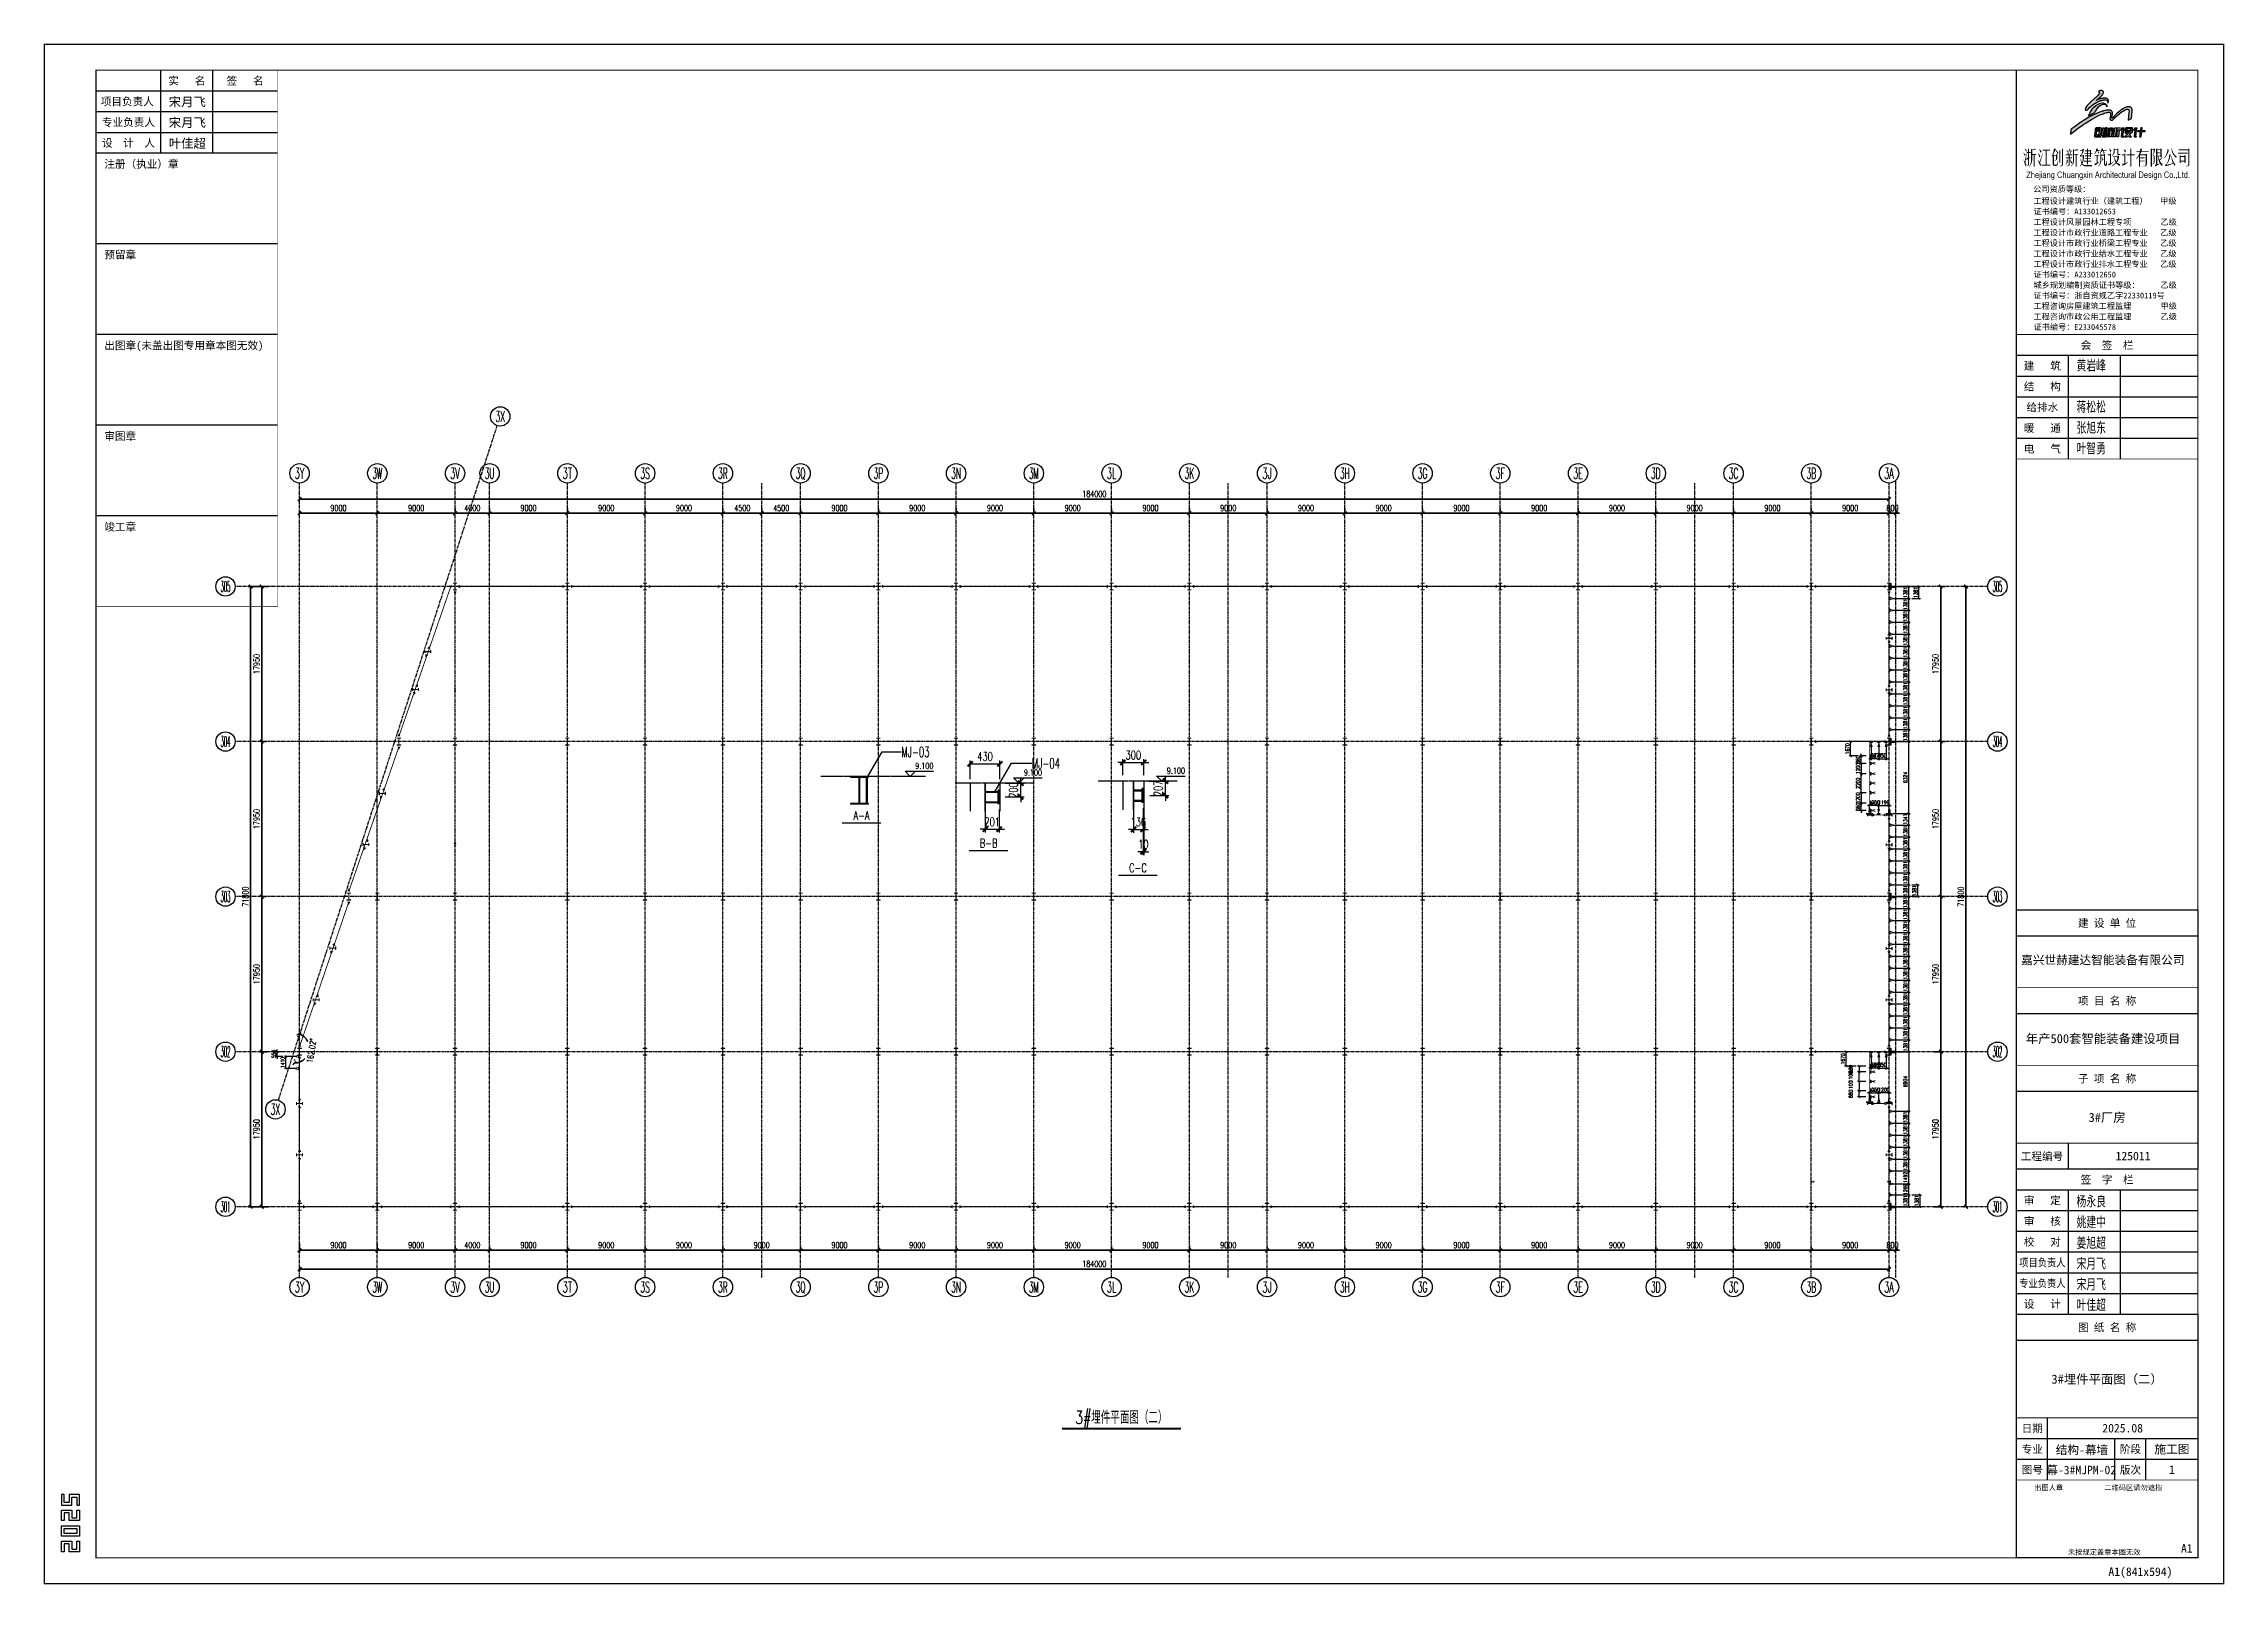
# Model space of a CAD drawing. Extents: x 782294 to 1727252, y -631030 to 17645.
# Drawn here: x 1222502 to 1474952, y -631030 to -452680 of the extents above; entities that cross this region are included whole.
import ezdxf
from ezdxf.enums import TextEntityAlignment as Align

# ---------------------------------------------------------------- set-up
doc = ezdxf.new("R2010")
doc.units = 0
for name, pattern in [('__DASH', [0.35, 0.25, -0.1]), ('CENTER', [2, 1.25, -0.25, 0.25, -0.25]), ('ZN-CENTER', [2, 1.25, -0.25, 0.25, -0.25]), ('ZN-DASH', [0.35, 0.25, -0.1])]:
    doc.linetypes.add(name, pattern=pattern)
doc.layers.get('Defpoints').update_dxf_attribs({"color": 210})
for name, color, linetype in [('!ZN1-标注-173', 173, 'Continuous'), ('!ZN3-铝板幕墙-3', 3, 'Continuous'), ('!ZN5-钢材投影-40', 40, 'Continuous'), ('!ZN5-钢材断面-2', 2, 'Continuous'), ('!ZN6-虚线-8', 8, 'ZN-DASH'), ('!ZN6-轴线-1', 1, 'ZN-CENTER'), ('0-cxFrame', 155, 'Continuous'), ('20剖面图$0$A-LIN-V', 9, 'Continuous'), ('20剖面图$0$建-墙-填充', 8, 'Continuous'), ('20剖面图$0$建-柱-钢', 9, 'Continuous'), ('30预埋件', 30, 'Continuous'), ('3符号', 3, 'Continuous'), ('A-WINDOW', 140, 'Continuous'), ('DIM', 173, 'Continuous'), ('DOTE', 1, 'CENTER'), ('qianming', 155, 'Continuous'), ('TEXT', 7, 'Continuous'), ('焊缝', 8, 'Continuous'), ('结构轮廓线', 1, 'Continuous')]:
    doc.layers.add(name, color=color, linetype=linetype)
for name, color, linetype, lineweight in [('0-cxText', 131, 'Continuous', 25), ('S-bea', 40, 'Continuous', 0), ('S-col', 2, 'Continuous', 0), ('梁', 4, 'Continuous', 18), ('砼柱', 2, 'Continuous', 35), ('细线', 11, 'Continuous', 9)]:
    doc.layers.add(name, color=color, linetype=linetype, lineweight=lineweight)
doc.styles.add('_TCH_AXIS', font='COMPLEX', dxfattribs={"bigfont": 'GBCBIG'})
doc.styles.add('BZHZ', font='bzxw', dxfattribs={"width": 0.8, "bigfont": 'bzhz'})
doc.styles.add('cx_biaoti', font='')
doc.styles.add('cx_tuming', font='simhei.ttf')
doc.styles.add('cx_tuqian1', font='')
doc.styles.add('DHTEXT-1', font='romans.shx', dxfattribs={"width": 0.7, "bigfont": 'chinese.shx'})
doc.styles.add('卓越符号', font='ROMANS.shx', dxfattribs={"width": 0.7, "bigfont": 'CHINESE.shx'})
doc.styles.add('图框宋体', font='', dxfattribs={"width": 0.75})
doc.styles.add('黑体', font='simhei.ttf', dxfattribs={"height": 12})
doc.styles.get('cx_biaoti').set_extended_font_data('SimSun')
doc.styles.get('cx_tuqian1').set_extended_font_data('SimSun')
doc.styles.get('图框宋体').set_extended_font_data('SimSun')
doc.dimstyles.new('ZN175', dxfattribs={"dimscale": 175, "dimtxt": 2.5, "dimasz": 1.5, "dimexe": 1, "dimexo": 2, "dimgap": 0.9, "dimtad": 1, "dimdec": 0, "dimdsep": 46, "dimtxsty": 'DHTEXT-1', "dimblk": 'ARCHTICK', "dimcen": 2.5, "dimclrd": 173, "dimclre": 173, "dimclrt": 7, "dimazin": 2, "dimtfac": 1, "dimtdec": 0, "dimtix": 1, "dimtmove": 2, "dimatfit": 3, "dimfxl": 0, "dimtolj": 1, "dimtzin": 0, "dimarcsym": 0})
doc.dimstyles.new('ZN280', dxfattribs={"dimscale": 280, "dimtxt": 2.5, "dimasz": 1.5, "dimexe": 1, "dimexo": 2, "dimgap": 0.9, "dimtad": 1, "dimdec": 0, "dimdsep": 46, "dimtxsty": 'DHTEXT-1', "dimblk": 'ARCHTICK', "dimcen": 2.5, "dimclrd": 173, "dimclre": 173, "dimclrt": 7, "dimazin": 2, "dimtfac": 1, "dimtdec": 0, "dimtix": 1, "dimtmove": 2, "dimatfit": 3, "dimfxl": 0, "dimarcsym": 0})
doc.dimstyles.new('ZN50', dxfattribs={"dimscale": 50, "dimtxt": 2.5, "dimasz": 1.5, "dimexe": 1, "dimexo": 2, "dimgap": 0.9, "dimtad": 1, "dimdec": 0, "dimdsep": 46, "dimtxsty": 'DHTEXT-1', "dimblk": 'ARCHTICK', "dimcen": 2.5, "dimclrd": 173, "dimclre": 173, "dimclrt": 7, "dimazin": 2, "dimtfac": 1, "dimtdec": 0, "dimtix": 1, "dimtmove": 2, "dimatfit": 3, "dimfxl": 0, "dimtolj": 1, "dimtzin": 12, "dimarcsym": 0})

msp = doc.modelspace()

# ---------------------------------------------------------------- blocks, each defined once
blk = doc.blocks.new('zjcx_lan_huiqian(Dragon)')
for p, q in [((-7000, -800), (0, -800)), ((-5000, -800), (-5000, -4800)), ((-3000, -800), (-3000, -4800)), ((-7000, -1600), (0, -1600)), ((-7000, -2400), (0, -2400)), ((-7000, -3200), (0, -3200)), ((-7000, -4000), (0, -4000))]:
    blk.add_line(p, q)
at = {"const_width": 30}
blk.add_lwpolyline([(-7000, 0), (0, 0)], dxfattribs=at)
blk.add_lwpolyline([(-7000, 0), (0, 0), (0, -4800), (-7000, -4800)], close=True, dxfattribs=at)
at = {"style": 'cx_biaoti'}
for s, p in [('会  签  栏', (-3500, -400)), ('建   筑', (-6000, -1200)), ('结   构', (-6000, -2000)), ('给排水', (-6000, -2800)), ('暖   通', (-6000, -3600)), ('电   气', (-6000, -4400))]:
    blk.add_text(s, height=300, dxfattribs=at).set_placement(p, align=Align.MIDDLE)
blk = doc.blocks.new('T-汇签(Dragon)')
at = {"layer": '0-cxFrame'}
blk.add_blockref('zjcx_lan_huiqian(Dragon)', (0, 0), dxfattribs=at)
at = {"layer": 'qianming', "style": 'BZHZ', "width": 0.8}
for s, p in [('黄岩峰', (-4113, -1180)), ('蒋松松', (-4113, -2780)), ('张旭东', (-4113, -3580)), ('叶智勇', (-4113, -4380))]:
    blk.add_text(s, height=450, dxfattribs=at).set_placement(p, align=Align.MIDDLE)
blk = doc.blocks.new('zjcx_logo(Dragon)')
h = blk.add_hatch(color=186)
h.dxf.hatch_style = 1
h.set_gradient(color1=(41, 22, 111), color2=(223, 33, 33), tint=1)
h.paths.add_polyline_path([(-1404, -619), (-1417, -787), (-1287, -689), (-1064, -520), (-959, -449), (-898, -408), (-824, -360), (-732, -300), (-599, -219), (-513, -170), (-403, -111), (-304, -62), (-225, -27), (-197, -14), (-154, 2), (-117, 16), (-91, 25), (-29, 43), (19, 53), (36, 55), (58, 56), (78, 54), (90, 53), (100, 49), (110, 44), (119, 36), (125, 28), (130, 18), (133, 7), (134, -3), (125, -83), (119, -131), (110, -192), (110, -205), (112, -214), (115, -223), (120, -231), (126, -238), (134, -244), (142, -249), (153, -252), (165, -253), (176, -253), (187, -250), (198, -246), (202, -243), (210, -238), (221, -231), (236, -220), (267, -190), (303, -155), (316, -143), (351, -110), (382, -81), (409, -57), (425, -43), (461, -12), (495, 15), (499, 19), (503, 23), (518, 34), (556, 63), (572, 76), (597, 92), (634, 116), (693, 149), (732, 164), (769, 173), (784, 174), (801, 173), (816, 167), (825, 161), (832, 154), (833, 153), (833, 153), (833, 153), (833, 152), (833, 152), (833, 152), (834, 152), (834, 152), (834, 152), (834, 152), (834, 152), (836, 149), (836, 148), (836, 148), (836, 148), (836, 148), (836, 148), (836, 148), (836, 148), (836, 148), (836, 148), (836, 148), (836, 148), (836, 148), (836, 148), (836, 148), (836, 148), (836, 148), (836, 148), (836, 148), (836, 148), (836, 148), (836, 148), (836, 148), (836, 148), (836, 148), (836, 148), (836, 148), (836, 148), (836, 148), (836, 148), (836, 148), (836, 148), (836, 148), (836, 148), (837, 146), (838, 145), (843, 135), (845, 125), (846, 115), (847, 97), (843, 51), (818, -247), (947, -187), (969, 117), (965, 165), (960, 186), (950, 206), (938, 224), (923, 239), (906, 252), (886, 262), (865, 268), (841, 272), (815, 272), (790, 270), (766, 264), (730, 252), (681, 230), (632, 204), (572, 164), (501, 111), (434, 55), (367, -6), (310, -62), (264, -108), (228, -146), (216, -158), (212, -162), (209, -164), (205, -166), (200, -168), (196, -168), (191, -168), (187, -167), (183, -165), (179, -162), (178, -160), (177, -157), (176, -155), (176, -152), (177, -147), (189, -90), (203, -18), (205, 16), (203, 49), (198, 66), (190, 83), (179, 97), (166, 110), (151, 120), (134, 127), (116, 131), (76, 136), (35, 137), (-5, 134), (-17, 132), (-18, 132), (-19, 132), (-20, 132), (-20, 132), (-20, 132), (-21, 132), (-79, 123), (-124, 113), (-142, 109), (-145, 108), (-146, 107), (-157, 105), (-175, 100), (-195, 94), (-288, 63), (-410, 12), (-556, -58), (-700, -135), (-882, -245), (-1049, -355), (-1175, -444), (-1234, -488), (-1299, -536), (-1360, -584), (-1398, -614)])
h.paths.add_polyline_path([(-712, -82), (-650, 50), (-573, 176), (-507, 252), (-431, 319), (-346, 375), (-294, 398), (-239, 412), (-183, 419), (-152, 418), (-120, 412), (-91, 400), (-64, 383), (-44, 364), (-29, 343), (-17, 319), (-9, 293), (-5, 267), (-14, 290), (-26, 311), (-43, 329), (-63, 344), (-81, 353), (-100, 358), (-120, 360), (-140, 359), (-188, 349), (-232, 330), (-297, 288), (-356, 237), (-404, 182), (-426, 154), (-449, 114), (-468, 80), (-489, 37)])
edge = h.paths.add_edge_path()
edge.add_line((-433, 632), (-455, 612))
edge.add_line((-455, 612), (-481, 589))
edge.add_line((-481, 589), (-598, 484))
edge.add_line((-598, 484), (-666, 424))
edge.add_line((-666, 424), (-728, 360))
edge.add_line((-728, 360), (-766, 320))
edge.add_line((-766, 320), (-807, 265))
edge.add_line((-807, 265), (-837, 203))
edge.add_line((-837, 203), (-840, 192))
edge.add_line((-840, 192), (-844, 172))
edge.add_line((-844, 172), (-844, 163))
edge.add_line((-844, 163), (-842, 155))
edge.add_line((-842, 155), (-838, 146))
edge.add_line((-838, 146), (-834, 141))
edge.add_line((-834, 141), (-828, 137))
edge.add_line((-828, 137), (-821, 134))
edge.add_line((-821, 134), (-814, 133))
edge.add_line((-814, 133), (-807, 133))
edge.add_line((-807, 133), (-800, 134))
edge.add_line((-800, 134), (-783, 142))
edge.add_line((-783, 142), (-768, 151))
edge.add_line((-768, 151), (-765, 153))
edge.add_line((-765, 153), (-763, 154))
edge.add_line((-763, 154), (-761, 156))
edge.add_line((-761, 156), (-756, 160))
edge.add_line((-756, 160), (-749, 166))
edge.add_line((-749, 166), (-747, 168))
edge.add_line((-747, 168), (-723, 190))
edge.add_line((-723, 190), (-674, 236))
edge.add_line((-674, 236), (-628, 278))
edge.add_line((-628, 278), (-598, 304))
edge.add_line((-598, 304), (-568, 326))
edge.add_line((-568, 326), (-534, 351))
edge.add_line((-534, 351), (-476, 390))
edge.add_line((-476, 390), (-408, 428))
edge.add_line((-408, 428), (-400, 433))
edge.add_line((-400, 433), (-346, 461))
edge.add_line((-346, 461), (-335, 466))
edge.add_line((-335, 466), (-290, 486))
edge.add_line((-290, 486), (-275, 492))
edge.add_line((-275, 492), (-259, 498))
edge.add_line((-259, 498), (-243, 504))
edge.add_line((-243, 504), (-210, 514))
edge.add_line((-210, 514), (-192, 519))
edge.add_line((-192, 519), (-168, 524))
edge.add_line((-168, 524), (-143, 530))
edge.add_line((-143, 530), (-100, 535))
edge.add_line((-100, 535), (-65, 533))
edge.add_line((-65, 533), (-30, 525))
edge.add_line((-30, 525), (-15, 517))
edge.add_line((-15, 517), (0, 506))
edge.add_line((0, 506), (12, 493))
edge.add_line((12, 493), (21, 477))
edge.add_line((21, 477), (27, 461))
edge.add_line((27, 461), (30, 442))
edge.add_line((30, 442), (29, 425))
edge.add_line((29, 425), (25, 407))
edge.add_line((25, 407), (32, 424))
edge.add_line((32, 424), (36, 434))
edge.add_line((36, 434), (42, 457))
edge.add_line((42, 457), (45, 468))
edge.add_line((45, 468), (49, 488))
edge.add_line((49, 488), (49, 507))
edge.add_line((49, 507), (46, 525))
edge.add_line((46, 525), (40, 543))
edge.add_line((40, 543), (31, 558))
edge.add_line((31, 558), (13, 575))
edge.add_line((13, 575), (-8, 588))
edge.add_line((-8, 588), (-31, 596))
edge.add_line((-31, 596), (-55, 600))
edge.add_line((-55, 600), (-96, 604))
edge.add_line((-96, 604), (-133, 602))
edge.add_line((-133, 602), (-160, 599))
edge.add_line((-160, 599), (-196, 593))
edge.add_line((-196, 593), (-237, 584))
edge.add_line((-237, 584), (-262, 576))
edge.add_line((-262, 576), (-288, 569))
edge.add_line((-288, 569), (-293, 567))
edge.add_line((-293, 567), (-299, 565))
edge.add_line((-299, 565), (-300, 564))
edge.add_line((-300, 564), (-301, 564))
edge.add_line((-301, 564), (-302, 564))
edge.add_line((-302, 564), (-303, 563))
edge.add_line((-303, 563), (-304, 563))
edge.add_line((-304, 563), (-305, 563))
edge.add_line((-305, 563), (-306, 562))
edge.add_line((-306, 562), (-307, 562))
edge.add_line((-307, 562), (-353, 545))
edge.add_line((-353, 545), (-407, 515))
edge.add_line((-407, 515), (-409, 514))
edge.add_line((-409, 514), (-408, 514))
edge.add_line((-408, 514), (-405, 517))
edge.add_line((-405, 517), (-402, 521))
edge.add_line((-402, 521), (-397, 525))
edge.add_line((-397, 525), (-392, 530))
edge.add_line((-392, 530), (-387, 535))
edge.add_line((-387, 535), (-381, 540))
edge.add_line((-381, 540), (-365, 553))
edge.add_line((-365, 553), (-347, 568))
edge.add_line((-347, 568), (-342, 572))
edge.add_line((-342, 572), (-330, 582))
edge.add_line((-330, 582), (-328, 585))
edge.add_line((-328, 585), (-324, 587))
edge.add_line((-324, 587), (-314, 597))
edge.add_line((-314, 597), (-279, 629))
edge.add_line((-279, 629), (-266, 641))
edge.add_line((-266, 641), (-254, 653))
edge.add_line((-254, 653), (-237, 669))
edge.add_line((-237, 669), (-216, 693))
edge.add_line((-216, 693), (-208, 702))
edge.add_line((-208, 702), (-204, 706))
edge.add_line((-204, 706), (-200, 711))
edge.add_line((-200, 711), (-191, 721))
edge.add_line((-191, 721), (-187, 727))
edge.add_line((-187, 727), (-184, 731))
edge.add_line((-184, 731), (-183, 733))
edge.add_line((-183, 733), (-178, 741))
edge.add_line((-178, 741), (-167, 755))
edge.add_line((-167, 755), (-153, 782))
edge.add_line((-153, 782), (-143, 812))
edge.add_line((-143, 812), (-143, 824))
edge.add_line((-143, 824), (-143, 826))
edge.add_line((-143, 826), (-145, 840))
edge.add_line((-145, 840), (-150, 853))
edge.add_line((-150, 853), (-158, 865))
edge.add_line((-158, 865), (-167, 876))
edge.add_line((-167, 876), (-178, 885))
edge.add_line((-178, 885), (-191, 891))
edge.add_line((-191, 891), (-213, 897))
edge.add_line((-213, 897), (-236, 899))
edge.add_line((-236, 899), (-259, 896))
edge.add_line((-259, 896), (-281, 889))
edge.add_line((-281, 889), (-300, 878))
edge.add_line((-300, 878), (-316, 864))
edge.add_line((-316, 864), (-331, 847))
edge.add_arc((-322, 816), 32.5, -21.48581, 105.47079, ccw=False)
edge.add_line((-292, 804), (-299, 785))
edge.add_line((-299, 785), (-315, 761))
edge.add_line((-315, 761), (-326, 745))
edge.add_line((-326, 745), (-342, 725))
edge.add_line((-342, 725), (-370, 695))
edge.add_line((-370, 695), (-393, 670))
edge.add_line((-393, 670), (-419, 645))
edge.add_line((-419, 645), (-433, 632))
h = blk.add_hatch(color=186)
h.dxf.hatch_style = 1
h.set_gradient(color1=(41, 22, 111), color2=(223, 33, 33), tint=1)
edge = h.paths.add_edge_path()
edge.add_line((-372, -565), (-315, -565))
edge.add_arc((-314, -577), 11.4, 18.89554, 94.3928, ccw=False)
edge.add_line((-303, -573), (-294, -620))
edge.add_line((-294, -620), (-290, -626))
edge.add_line((-290, -626), (-220, -626))
edge.add_arc((-224, -618), 9.49, 295.11011, 372.93383)
edge.add_line((-214, -615), (-222, -572))
edge.add_arc((-256, -574), 34.6, 4.17607, 68.3146)
edge.add_line((-244, -542), (-415, -542))
edge.add_arc((-399, -587), 47.9, 108.85314, 147.56181)
edge.add_line((-440, -562), (-469, -626))
edge.add_line((-469, -626), (-410, -626))
edge.add_line((-410, -626), (-387, -578))
edge.add_arc((-362, -592), 28.7, 111.26087, 151.54855, ccw=False)
edge = h.paths.add_edge_path()
edge.add_line((-470, -897), (-250, -897))
edge.add_line((-250, -897), (-248, -898))
edge.add_line((-248, -898), (-251, -883))
edge.add_line((-251, -883), (-413, -880))
edge.add_arc((-410, -866), 15, 169.35312, 256.08138, ccw=False)
edge.add_line((-424, -863), (-397, -657))
edge.add_line((-397, -657), (-389, -656))
edge.add_line((-389, -656), (-388, -655))
edge.add_line((-388, -655), (-313, -655))
edge.add_line((-313, -655), (-306, -658))
edge.add_arc((-311, -663), 7.51, -26.96741, 47.97447, ccw=False)
edge.add_line((-304, -667), (-321, -791))
edge.add_arc((-341, -791), 20.6, -81.28941, 0.26939, ccw=False)
edge.add_line((-338, -811), (-369, -813))
edge.add_line((-369, -813), (-376, -814))
edge.add_line((-376, -814), (-377, -827))
edge.add_arc((-361, -818), 18.3, 211.08496, 248.62588)
edge.add_line((-368, -835), (-292, -835))
edge.add_line((-292, -835), (-277, -832))
edge.add_arc((-290, -784), 50, 285.32037, 358.76459)
edge.add_line((-240, -785), (-221, -647))
edge.add_arc((-233, -648), 11.5, 3.51941, 31.54666)
edge.add_line((-223, -642), (-232, -640))
edge.add_line((-232, -640), (-449, -640))
edge.add_line((-449, -640), (-459, -643))
edge.add_line((-459, -643), (-488, -861))
edge.add_arc((-452, -866), 36.4, 172.51878, 238.5972)
edge = h.paths.add_edge_path()
edge.add_arc((-139, -559), 28, -5.27218, 20.95173, ccw=False)
edge.add_line((-112, -562), (-150, -847))
edge.add_line((-150, -847), (-160, -850))
edge.add_line((-160, -850), (-199, -850))
edge.add_arc((-196, -838), 12.1, 157.53823, 259.66789, ccw=False)
edge.add_line((-208, -833), (-169, -548))
edge.add_line((-169, -548), (-161, -545))
edge.add_line((-161, -545), (-119, -545))
edge.add_arc((-119, -552), 6.79, 24.25811, 86.73561, ccw=False)
edge = h.paths.add_edge_path()
edge.add_line((-194, -898), (-68, -898))
edge.add_line((-68, -898), (-62, -895))
edge.add_arc((-109, -838), 73.5, 309.69803, 351.80871)
edge.add_line((-36, -849), (4, -545))
edge.add_arc((-1, -544), 4.63, 347.67082, 409.41767)
edge.add_arc((-9, -558), 20.6, 56.68372, 79.18321)
edge.add_line((-5, -538), (-52, -538))
edge.add_arc((-51, -554), 16.4, 91.33263, 127.03986)
edge.add_arc((-58, -544), 4.85, 133.80873, 168.49542)
edge.add_line((-63, -543), (-103, -854))
edge.add_arc((-129, -854), 25.6, 303.0211, 359.8084, ccw=False)
edge.add_line((-115, -875), (-128, -879))
edge.add_line((-128, -879), (-193, -880))
edge.add_arc((-180, -890), 16.3, 142.79141, 207.15487)
edge = h.paths.add_edge_path()
edge.add_line((123, -557), (128, -541))
edge.add_line((128, -541), (137, -538))
edge.add_line((137, -538), (187, -538))
edge.add_arc((183, -552), 14.7, -28.0414, 74.43788, ccw=False)
edge.add_line((196, -559), (269, -562))
edge.add_arc((254, -570), 17.2, -7.1686, 26.38917, ccw=False)
edge.add_line((271, -572), (268, -579))
edge.add_line((268, -579), (266, -581))
edge.add_line((266, -581), (256, -581))
edge.add_line((256, -581), (254, -580))
edge.add_line((254, -580), (112, -581))
edge.add_line((112, -581), (110, -580))
edge.add_line((110, -580), (53, -580))
edge.add_line((53, -580), (52, -581))
edge.add_line((52, -581), (44, -581))
edge.add_line((44, -581), (43, -575))
edge.add_line((43, -575), (45, -563))
edge.add_line((45, -563), (115, -559))
edge.add_line((115, -559), (123, -557))
edge = h.paths.add_edge_path()
edge.add_arc((58, -751), 5.69, 2.93572, 38.52856, ccw=False)
edge.add_line((64, -751), (38, -896))
edge.add_line((38, -896), (38, -898))
edge.add_line((38, -898), (1, -898))
edge.add_line((1, -898), (-5, -898))
edge.add_arc((-50, -872), 51.3, 330.03006, 356.64264)
edge.add_line((2, -875), (25, -747))
edge.add_line((25, -747), (31, -745))
edge.add_line((31, -745), (58, -745))
edge.add_arc((53, -760), 15.8, 50.02603, 70.05817, ccw=False)
edge = h.paths.add_edge_path()
edge.add_line((55, -592), (62, -592))
edge.add_line((62, -592), (64, -593))
edge.add_line((64, -593), (101, -593))
edge.add_line((101, -593), (103, -592))
edge.add_line((103, -592), (110, -592))
edge.add_line((110, -592), (111, -598))
edge.add_line((111, -598), (113, -625))
edge.add_line((113, -625), (115, -638))
edge.add_line((115, -638), (176, -638))
edge.add_line((176, -638), (191, -592))
edge.add_line((191, -592), (200, -592))
edge.add_line((200, -592), (202, -593))
edge.add_line((202, -593), (248, -593))
edge.add_line((248, -593), (250, -592))
edge.add_line((250, -592), (255, -592))
edge.add_line((255, -592), (255, -595))
edge.add_line((255, -595), (246, -624))
edge.add_arc((256, -631), 11.5, 145.89681, 210.54086)
edge.add_arc((241, -691), 54.6, 66.73558, 84.76006, ccw=False)
edge.add_line((262, -641), (265, -647))
edge.add_arc((256, -649), 9.23, -85.53143, 13.00027, ccw=False)
edge.add_line((257, -658), (190, -660))
edge.add_line((190, -660), (186, -661))
edge.add_line((186, -661), (179, -697))
edge.add_arc((185, -696), 5.99, 186.91758, 264.62619)
edge.add_line((185, -702), (247, -703))
edge.add_arc((244, -714), 10.7, -46.02948, 74.10965, ccw=False)
edge.add_line((251, -721), (176, -724))
edge.add_line((176, -724), (159, -856))
edge.add_arc((103, -853), 56.4, 306.87915, 356.89777, ccw=False)
edge.add_line((137, -898), (56, -898))
edge.add_line((56, -898), (62, -878))
edge.add_line((62, -878), (64, -875))
edge.add_line((64, -875), (68, -873))
edge.add_line((68, -873), (77, -871))
edge.add_arc((78, -862), 9.14, 264.56776, 365.34397)
edge.add_line((87, -862), (104, -737))
edge.add_arc((94, -733), 10.7, 338.74451, 444.00887)
edge.add_line((96, -723), (25, -721))
edge.add_arc((34, -713), 12.2, 144.53162, 222.72258, ccw=False)
edge.add_arc((31, -714), 11.1, 84.06289, 130.83249, ccw=False)
edge.add_line((32, -703), (101, -702))
edge.add_line((101, -702), (107, -700))
edge.add_line((107, -700), (108, -700))
edge.add_line((108, -700), (113, -668))
edge.add_arc((107, -667), 7.02, 352.00278, 443.61958)
edge.add_line((107, -660), (37, -658))
edge.add_line((37, -658), (31, -656))
edge.add_arc((38, -649), 10.4, 80.08641, 222.41124, ccw=False)
edge.add_line((40, -639), (53, -638))
edge.add_line((53, -638), (53, -593))
edge.add_line((53, -593), (55, -593))
edge.add_line((55, -593), (55, -592))
edge = h.paths.add_edge_path()
edge.add_arc((228, -755), 10.9, -17.78151, 70.61556, ccw=False)
edge.add_line((239, -758), (228, -882))
edge.add_arc((273, -888), 45.2, 172.96333, 192.65476)
edge.add_line((229, -898), (178, -898))
edge.add_arc((127, -876), 54.9, 336.98391, 358.70886)
edge.add_line((182, -877), (194, -749))
edge.add_line((194, -749), (194, -747))
edge.add_line((194, -747), (200, -745))
edge.add_line((200, -745), (232, -745))
edge = h.paths.add_edge_path()
edge.add_line((503, -561), (496, -562))
edge.add_line((496, -562), (368, -564))
edge.add_arc((370, -571), 7.29, 105.68479, 178.6651)
edge.add_line((363, -571), (358, -616))
edge.add_line((358, -616), (358, -620))
edge.add_arc((361, -620), 2.85, 189.50087, 274.16637)
edge.add_line((361, -622), (490, -624))
edge.add_line((490, -624), (495, -626))
edge.add_arc((483, -634), 14.3, -39.41692, 35.58773, ccw=False)
edge.add_line((494, -643), (469, -648))
edge.add_line((469, -648), (434, -898))
edge.add_line((434, -898), (377, -898))
edge.add_arc((381, -894), 4.94, 183.46145, 225.75062, ccw=False)
edge.add_line((376, -894), (407, -653))
edge.add_arc((399, -653), 7.96, 2.1679, 44.2283)
edge.add_line((405, -648), (403, -646))
edge.add_line((403, -646), (358, -646))
edge.add_arc((362, -656), 11.3, 112.7163, 146.72014)
edge.add_line((353, -650), (320, -863))
edge.add_arc((237, -848), 84.4, 323.85528, 349.57772, ccw=False)
edge.add_line((305, -898), (239, -898))
edge.add_line((239, -898), (245, -877))
edge.add_line((245, -877), (246, -874))
edge.add_arc((256, -885), 15, 97.81362, 133.86818, ccw=False)
edge.add_line((254, -870), (300, -546))
edge.add_arc((309, -554), 12.1, 90.94326, 137.95811, ccw=False)
edge.add_line((309, -542), (497, -542))
edge.add_arc((495, -553), 11.3, -43.69979, 78.83388, ccw=False)
edge = h.paths.add_edge_path()
edge.add_line((649, -544), (651, -578))
edge.add_arc((640, -580), 11.7, -74.28193, 11.70387, ccw=False)
edge.add_line((643, -592), (580, -591))
edge.add_arc((581, -581), 10.1, 232.28685, 262.06195, ccw=False)
edge.add_arc((578, -585), 5.08, 189.86821, 228.06029, ccw=False)
edge.add_line((573, -586), (570, -554))
edge.add_arc((591, -554), 20.3, 128.18902, 179.8773, ccw=False)
edge.add_line((578, -538), (642, -538))
edge.add_arc((641, -547), 9.1, 19.52522, 83.24008, ccw=False)
edge = h.paths.add_edge_path()
edge.add_line((534, -628), (565, -630))
edge.add_arc((561, -639), 9.9, 14.99273, 68.78885, ccw=False)
edge.add_line((571, -637), (541, -863))
edge.add_line((541, -863), (541, -886))
edge.add_line((541, -886), (550, -898))
edge.add_line((550, -898), (641, -898))
edge.add_line((641, -898), (641, -884))
edge.add_arc((634, -883), 7.15, 350.15546, 442.57553)
edge.add_line((635, -876), (610, -875))
edge.add_line((610, -875), (608, -868))
edge.add_line((608, -868), (641, -623))
edge.add_arc((631, -618), 10.8, 331.57994, 426.36661)
edge.add_line((635, -608), (535, -608))
edge.add_line((535, -608), (526, -614))
edge.add_arc((536, -618), 10.6, 159.68796, 260.66864)
edge = h.paths.add_edge_path()
edge.add_arc((693, -601), 15.8, -85.86686, 11.69545, ccw=False)
edge.add_arc((695, -623), 6.69, 101.3793, 192.92077)
edge.add_arc((615, -625), 73.2, -11.18403, 0.554, ccw=False)
edge.add_arc((698, -637), 10.9, 194.31907, 249.68762)
edge.add_line((694, -647), (728, -647))
edge.add_arc((725, -603), 44.5, 273.23858, 353.69691)
edge.add_line((770, -607), (772, -587))
edge.add_line((772, -587), (776, -566))
edge.add_line((776, -566), (908, -566))
edge.add_line((908, -566), (910, -574))
edge.add_line((910, -574), (905, -620))
edge.add_arc((959, -606), 55.9, 194.85061, 207.61208)
edge.add_line((910, -632), (912, -635))
edge.add_arc((954, -581), 68.1, 232.01246, 255.28682)
edge.add_line((937, -647), (979, -647))
edge.add_arc((978, -635), 12.3, 273.58089, 308.49109)
edge.add_arc((965, -631), 25.2, 327.87798, 381.88684)
edge.add_arc((973, -630), 17.2, 28.11813, 70.13193)
edge.add_arc((1049, -599), 71.8, 164.51198, 191.90234, ccw=False)
edge.add_line((980, -580), (983, -557))
edge.add_line((983, -557), (982, -550))
edge.add_line((982, -550), (979, -544))
edge.add_line((979, -544), (721, -544))
edge.add_arc((725, -554), 10.6, 109.95804, 166.92412)
edge.add_line((714, -551), (708, -598))
edge = h.paths.add_edge_path()
edge.add_line((1146, -544), (1148, -578))
edge.add_arc((1137, -581), 11.7, -74.28193, 11.70387, ccw=False)
edge.add_line((1140, -592), (1077, -591))
edge.add_arc((1078, -581), 10.1, 232.28685, 262.06195, ccw=False)
edge.add_arc((1075, -585), 5.08, 189.86821, 228.06029, ccw=False)
edge.add_line((1070, -586), (1067, -554))
edge.add_arc((1088, -554), 20.3, 128.18902, 179.8773, ccw=False)
edge.add_line((1075, -538), (1139, -538))
edge.add_arc((1137, -547), 9.1, 19.52522, 83.24008, ccw=False)
edge = h.paths.add_edge_path()
edge.add_line((1031, -629), (1062, -630))
edge.add_arc((1058, -640), 9.9, 14.99273, 68.78885, ccw=False)
edge.add_line((1068, -637), (1038, -863))
edge.add_line((1038, -863), (1038, -886))
edge.add_line((1038, -886), (1047, -898))
edge.add_line((1047, -898), (1138, -898))
edge.add_line((1138, -898), (1138, -885))
edge.add_arc((1131, -883), 7.15, 350.15546, 442.57553)
edge.add_line((1132, -876), (1107, -876))
edge.add_line((1107, -876), (1105, -868))
edge.add_line((1105, -868), (1137, -624))
edge.add_arc((1128, -618), 10.8, 331.57994, 426.36661)
edge.add_line((1132, -609), (1032, -609))
edge.add_line((1032, -609), (1023, -615))
edge.add_arc((1033, -618), 10.6, 159.68796, 260.66864)
edge = h.paths.add_edge_path()
edge.add_line((1181, -682), (1274, -684))
edge.add_arc((1268, -691), 9.1, 10.6545, 49.67894, ccw=False)
edge.add_line((1277, -689), (1250, -895))
edge.add_line((1250, -895), (1252, -896))
edge.add_line((1252, -896), (1252, -898))
edge.add_line((1252, -898), (1312, -898))
edge.add_line((1312, -898), (1313, -892))
edge.add_line((1313, -892), (1340, -689))
edge.add_line((1340, -689), (1341, -685))
edge.add_line((1341, -685), (1464, -684))
edge.add_arc((1447, -671), 21.2, 322.14414, 390.61106)
edge.add_line((1465, -661), (1352, -661))
edge.add_line((1352, -661), (1343, -655))
edge.add_line((1343, -655), (1358, -550))
edge.add_arc((1349, -548), 8.68, 346.76013, 438.30399)
edge.add_line((1351, -539), (1304, -539))
edge.add_arc((1305, -546), 6.98, 97.51297, 154.6127)
edge.add_line((1299, -543), (1285, -647))
edge.add_arc((1270, -645), 14.6, 274.64509, 354.62105, ccw=False)
edge.add_line((1271, -660), (1180, -661))
edge.add_arc((1182, -672), 10.8, 104.43576, 265.29365)
edge = h.paths.add_edge_path()
edge.add_arc((875, -684), 106, 357.44715, 369.99523)
edge.add_arc((973, -667), 6.36, 14.46934, 89.99572)
edge.add_line((973, -661), (694, -661))
edge.add_line((694, -661), (687, -663))
edge.add_line((687, -663), (685, -667))
edge.add_line((685, -667), (686, -680))
edge.add_line((686, -680), (902, -680))
edge.add_arc((903, -683), 3.29, 32.90594, 94.76591, ccw=False)
edge.add_line((905, -682), (893, -694))
edge.add_line((893, -694), (825, -750))
edge.add_line((825, -750), (816, -758))
edge.add_line((816, -758), (808, -752))
edge.add_line((808, -752), (767, -711))
edge.add_line((767, -711), (760, -710))
edge.add_line((760, -710), (695, -708))
edge.add_line((695, -708), (690, -708))
edge.add_line((690, -708), (683, -709))
edge.add_line((683, -709), (768, -795))
edge.add_arc((765, -801), 7, -76.02363, 62.4248, ccw=False)
edge.add_line((766, -808), (666, -898))
edge.add_line((666, -898), (752, -897))
edge.add_line((752, -897), (809, -847))
edge.add_line((809, -847), (847, -887))
edge.add_arc((820, -919), 41.8, 31.51695, 49.64377, ccw=False)
edge.add_line((856, -897), (941, -898))
edge.add_line((941, -898), (854, -803))
edge.add_line((854, -803), (971, -707))
edge.add_line((971, -707), (980, -689))
edge = h.paths.add_edge_path(flags=17)
edge.add_line((816, -757), (817, -757))
edge.add_arc((947, -683), 33.5, 314.94454, 350.31038)
blk.add_line((816, -757), (817, -757))
for points in [[(-433, 632), (-455, 612), (-481, 589), (-598, 484), (-666, 424), (-728, 360), (-766, 320), (-807, 265), (-837, 203), (-840, 192), (-844, 172), (-844, 163), (-842, 155), (-838, 146), (-834, 141), (-828, 137), (-821, 134), (-814, 133), (-807, 133), (-800, 134), (-783, 142), (-768, 151), (-765, 153), (-763, 154), (-761, 156), (-756, 160), (-749, 166), (-747, 168), (-723, 190), (-674, 236), (-628, 278), (-598, 304), (-568, 326), (-534, 351), (-476, 390), (-408, 428), (-400, 433), (-346, 461), (-335, 466), (-290, 486), (-275, 492), (-259, 498), (-243, 504), (-210, 514), (-192, 519), (-168, 524), (-143, 530), (-100, 535), (-65, 533), (-30, 525), (-15, 517), (0, 506), (12, 493), (21, 477), (27, 461), (30, 442), (29, 425), (25, 407), (32, 424), (36, 434), (42, 457), (45, 468), (49, 488), (49, 507), (46, 525), (40, 543), (31, 558), (13, 575), (-8, 588), (-31, 596), (-55, 600), (-96, 604), (-133, 602), (-160, 599), (-196, 593), (-237, 584), (-262, 576), (-288, 569), (-293, 567), (-299, 565), (-300, 564), (-301, 564), (-302, 564), (-303, 563), (-304, 563), (-305, 563), (-306, 562), (-307, 562), (-353, 545), (-407, 515), (-409, 514), (-408, 514), (-405, 517), (-402, 521), (-397, 525), (-392, 530), (-387, 535), (-381, 540), (-365, 553), (-347, 568), (-342, 572), (-330, 582), (-328, 585), (-324, 587), (-314, 597), (-279, 629), (-266, 641), (-254, 653), (-237, 669), (-216, 693), (-208, 702), (-204, 706), (-200, 711), (-191, 721), (-187, 727), (-184, 731), (-183, 733), (-178, 741), (-167, 755), (-153, 782), (-143, 812), (-143, 824), (-143, 826), (-145, 840), (-150, 853), (-158, 865), (-167, 876), (-178, 885), (-191, 891), (-213, 897), (-236, 899), (-259, 896), (-281, 889), (-300, 878), (-316, 864), (-331, 847)], [(-433, 632), (-455, 612), (-481, 589), (-598, 484), (-666, 424), (-728, 360), (-766, 320), (-807, 265), (-837, 203), (-840, 192), (-844, 172), (-844, 163), (-842, 155), (-838, 146), (-834, 141), (-828, 137), (-821, 134), (-814, 133), (-807, 133), (-800, 134), (-783, 142), (-768, 151), (-765, 153), (-763, 154), (-761, 156), (-756, 160), (-749, 166), (-747, 168), (-723, 190), (-674, 236), (-628, 278), (-598, 304), (-568, 326), (-534, 351), (-476, 390), (-408, 428), (-400, 433), (-346, 461), (-335, 466), (-290, 486), (-275, 492), (-259, 498), (-243, 504), (-210, 514), (-192, 519), (-168, 524), (-143, 530), (-100, 535), (-65, 533), (-30, 525), (-15, 517), (0, 506), (12, 493), (21, 477), (27, 461), (30, 442), (29, 425), (25, 407), (32, 424), (36, 434), (42, 457), (45, 468), (49, 488), (49, 507), (46, 525), (40, 543), (31, 558), (13, 575), (-8, 588), (-31, 596), (-55, 600), (-96, 604), (-133, 602), (-160, 599), (-196, 593), (-237, 584), (-262, 576), (-288, 569), (-293, 567), (-299, 565), (-300, 564), (-301, 564), (-302, 564), (-303, 563), (-304, 563), (-305, 563), (-306, 562), (-307, 562), (-353, 545), (-407, 515), (-409, 514), (-408, 514), (-405, 517), (-402, 521), (-397, 525), (-392, 530), (-387, 535), (-381, 540), (-365, 553), (-347, 568), (-342, 572), (-330, 582), (-328, 585), (-324, 587), (-314, 597), (-279, 629), (-266, 641), (-254, 653), (-237, 669), (-216, 693), (-208, 702), (-204, 706), (-200, 711), (-191, 721), (-187, 727), (-184, 731), (-183, 733), (-178, 741), (-167, 755), (-153, 782), (-143, 812), (-143, 824), (-143, 826), (-145, 840), (-150, 853), (-158, 865), (-167, 876), (-178, 885), (-191, 891), (-213, 897), (-236, 899), (-259, 896), (-281, 889), (-300, 878), (-316, 864), (-331, 847)], [(-1404, -619), (-1417, -787), (-1287, -689), (-1064, -520), (-959, -449), (-898, -408), (-824, -360), (-732, -300), (-599, -219), (-513, -170), (-403, -111), (-304, -62), (-225, -27), (-197, -14), (-154, 2), (-117, 16), (-91, 25), (-29, 43), (19, 53), (36, 55), (58, 56), (78, 54), (90, 53), (100, 49), (110, 44), (119, 36), (125, 28), (130, 18), (133, 7), (134, -3), (125, -83), (119, -131), (110, -192), (110, -205), (112, -214), (115, -223), (120, -231), (126, -238), (134, -244), (142, -249), (153, -252), (165, -253), (176, -253), (187, -250), (198, -246), (202, -243), (210, -238), (221, -231), (236, -220), (267, -190), (303, -155), (316, -143), (351, -110), (382, -81), (409, -57), (425, -43), (461, -12), (495, 15), (499, 19), (503, 23), (518, 34), (556, 63), (572, 76), (597, 92), (634, 116), (693, 149), (732, 164), (769, 173), (784, 174), (801, 173), (816, 167), (825, 161), (832, 154), (833, 153), (833, 153), (833, 153), (833, 152), (833, 152), (833, 152), (834, 152), (834, 152), (834, 152), (834, 152), (834, 152), (836, 149), (836, 148), (836, 148), (836, 148), (836, 148), (836, 148), (836, 148), (836, 148), (836, 148), (836, 148), (836, 148), (836, 148), (836, 148), (836, 148), (836, 148), (836, 148), (836, 148), (836, 148), (836, 148), (836, 148), (836, 148), (836, 148), (836, 148), (836, 148), (836, 148), (836, 148), (836, 148), (836, 148), (836, 148), (836, 148), (836, 148), (836, 148), (836, 148), (836, 148), (837, 146), (838, 145), (843, 135), (845, 125), (846, 115), (847, 97), (843, 51), (818, -247), (947, -187), (969, 117), (965, 165), (960, 186), (950, 206), (938, 224), (923, 239), (906, 252), (886, 262), (865, 268), (841, 272), (815, 272), (790, 270), (766, 264), (730, 252), (681, 230), (632, 204), (572, 164), (501, 111), (434, 55), (367, -6), (310, -62), (264, -108), (228, -146), (216, -158), (212, -162), (209, -164), (205, -166), (200, -168), (196, -168), (191, -168), (187, -167), (183, -165), (179, -162), (178, -160), (177, -157), (176, -155), (176, -152), (177, -147), (189, -90), (203, -18), (205, 16), (203, 49), (198, 66), (190, 83), (179, 97), (166, 110), (151, 120), (134, 127), (116, 131), (76, 136), (35, 137), (-5, 134), (-17, 132), (-18, 132), (-19, 132), (-20, 132), (-20, 132), (-20, 132), (-21, 132), (-79, 123), (-124, 113), (-142, 109), (-145, 108), (-146, 107), (-157, 105), (-175, 100), (-195, 94), (-288, 63), (-410, 12), (-556, -58), (-700, -135), (-882, -245), (-1049, -355), (-1175, -444), (-1234, -488), (-1299, -536), (-1360, -584), (-1398, -614), (-1404, -619), (-1404, -619)], [(-1404, -619), (-1417, -787), (-1287, -689), (-1064, -520), (-959, -449), (-898, -408), (-824, -360), (-732, -300), (-599, -219), (-513, -170), (-403, -111), (-304, -62), (-225, -27), (-197, -14), (-154, 2), (-117, 16), (-91, 25), (-29, 43), (19, 53), (36, 55), (58, 56), (78, 54), (90, 53), (100, 49), (110, 44), (119, 36), (125, 28), (130, 18), (133, 7), (134, -3), (125, -83), (119, -131), (110, -192), (110, -205), (112, -214), (115, -223), (120, -231), (126, -238), (134, -244), (142, -249), (153, -252), (165, -253), (176, -253), (187, -250), (198, -246), (202, -243), (210, -238), (221, -231), (236, -220), (267, -190), (303, -155), (316, -143), (351, -110), (382, -81), (409, -57), (425, -43), (461, -12), (495, 15), (499, 19), (503, 23), (518, 34), (556, 63), (572, 76), (597, 92), (634, 116), (693, 149), (732, 164), (769, 173), (784, 174), (801, 173), (816, 167), (825, 161), (832, 154), (833, 153), (833, 153), (833, 153), (833, 152), (833, 152), (833, 152), (834, 152), (834, 152), (834, 152), (834, 152), (834, 152), (836, 149), (836, 148), (836, 148), (836, 148), (836, 148), (836, 148), (836, 148), (836, 148), (836, 148), (836, 148), (836, 148), (836, 148), (836, 148), (836, 148), (836, 148), (836, 148), (836, 148), (836, 148), (836, 148), (836, 148), (836, 148), (836, 148), (836, 148), (836, 148), (836, 148), (836, 148), (836, 148), (836, 148), (836, 148), (836, 148), (836, 148), (836, 148), (836, 148), (836, 148), (837, 146), (838, 145), (843, 135), (845, 125), (846, 115), (847, 97), (843, 51), (818, -247), (947, -187), (969, 117), (965, 165), (960, 186), (950, 206), (938, 224), (923, 239), (906, 252), (886, 262), (865, 268), (841, 272), (815, 272), (790, 270), (766, 264), (730, 252), (681, 230), (632, 204), (572, 164), (501, 111), (434, 55), (367, -6), (310, -62), (264, -108), (228, -146), (216, -158), (212, -162), (209, -164), (205, -166), (200, -168), (196, -168), (191, -168), (187, -167), (183, -165), (179, -162), (178, -160), (177, -157), (176, -155), (176, -152), (177, -147), (189, -90), (203, -18), (205, 16), (203, 49), (198, 66), (190, 83), (179, 97), (166, 110), (151, 120), (134, 127), (116, 131), (76, 136), (35, 137), (-5, 134), (-17, 132), (-18, 132), (-19, 132), (-20, 132), (-20, 132), (-20, 132), (-21, 132), (-79, 123), (-124, 113), (-142, 109), (-145, 108), (-146, 107), (-157, 105), (-175, 100), (-195, 94), (-288, 63), (-410, 12), (-556, -58), (-700, -135), (-882, -245), (-1049, -355), (-1175, -444), (-1234, -488), (-1299, -536), (-1360, -584), (-1398, -614), (-1404, -619), (-1404, -619)], [(-712, -82), (-650, 50), (-573, 176), (-507, 252), (-431, 319), (-346, 375), (-294, 398), (-239, 412), (-183, 419), (-152, 418), (-120, 412), (-91, 400), (-64, 383), (-44, 364), (-29, 343), (-17, 319), (-9, 293), (-5, 267), (-14, 290), (-26, 311), (-43, 329), (-63, 344), (-81, 353), (-100, 358), (-120, 360), (-140, 359), (-188, 349), (-232, 330), (-297, 288), (-356, 237), (-404, 182), (-426, 154), (-449, 114), (-468, 80), (-489, 37), (-712, -82)], [(-712, -82), (-650, 50), (-573, 176), (-507, 252), (-431, 319), (-346, 375), (-294, 398), (-239, 412), (-183, 419), (-152, 418), (-120, 412), (-91, 400), (-64, 383), (-44, 364), (-29, 343), (-17, 319), (-9, 293), (-5, 267), (-14, 290), (-26, 311), (-43, 329), (-63, 344), (-81, 353), (-100, 358), (-120, 360), (-140, 359), (-188, 349), (-232, 330), (-297, 288), (-356, 237), (-404, 182), (-426, 154), (-449, 114), (-468, 80), (-489, 37), (-712, -82)], [(-292, 804), (-299, 785), (-315, 761), (-326, 745), (-342, 725), (-370, 695), (-393, 670), (-419, 645), (-433, 632)], [(-292, 804), (-299, 785), (-315, 761), (-326, 745), (-342, 725), (-370, 695), (-393, 670), (-419, 645), (-433, 632)]]:
    blk.add_lwpolyline(points)
for points in [[(-470, -897), (-250, -897), (-248, -898), (-251, -883), (-413, -880, -0.397586), (-424, -863), (-397, -657), (-389, -656), (-388, -655), (-313, -655), (-306, -658, -0.339171), (-304, -667), (-321, -791, -0.371692), (-338, -811), (-369, -813), (-376, -814), (-377, -827, 0.165284), (-368, -835), (-292, -835), (-277, -832, 0.331901), (-240, -785), (-221, -647, 0.122905), (-223, -642), (-232, -640), (-449, -640), (-459, -643), (-488, -861, 0.296586)], [(-372, -565), (-315, -565, -0.341876), (-303, -573), (-294, -620), (-290, -626), (-220, -626, 0.353253), (-214, -615), (-222, -572, 0.2874), (-244, -542), (-415, -542, 0.170523), (-440, -562), (-469, -626), (-410, -626), (-387, -578, -0.177622)], [(-113, -549, -0.114925), (-112, -562), (-150, -847), (-160, -850), (-199, -850, -0.47767), (-208, -833), (-169, -548), (-161, -545), (-119, -545, -0.27957)], [(-194, -898), (-68, -898), (-62, -895, 0.185839), (-36, -849), (4, -545, 0.276135), (2, -541, 0.098489), (-5, -538), (-52, -538, 0.157075), (-61, -541, 0.152516), (-63, -543), (-103, -854, -0.25298), (-115, -875), (-128, -879), (-193, -880, 0.288462)], [(63, -747, -0.156564), (64, -751), (38, -896), (38, -898), (1, -898), (-5, -898, 0.116644), (2, -875), (25, -747), (31, -745), (58, -745, -0.08763)], [(55, -592), (62, -592), (64, -593), (101, -593), (103, -592), (110, -592), (111, -598), (113, -625), (115, -638), (176, -638), (191, -592), (200, -592), (202, -593), (248, -593), (250, -592), (255, -592), (255, -595), (246, -624, 0.289789), (246, -637, -0.078809), (262, -641), (265, -647, -0.458531), (257, -658), (190, -660), (186, -661), (179, -697, 0.352688), (185, -702), (247, -703, -0.57816), (251, -721), (176, -724), (159, -856, -0.22178), (137, -898), (56, -898), (62, -878), (64, -875), (68, -873), (77, -871, 0.470438), (87, -862), (104, -737, 0.49458), (96, -723), (25, -721, -0.355057), (24, -706, -0.206952), (32, -703), (101, -702), (107, -700), (108, -700), (113, -668, 0.422503), (107, -660), (37, -658), (31, -656, -0.715434), (40, -639), (53, -638), (53, -593), (55, -593)], [(123, -557), (128, -541), (137, -538), (187, -538, -0.479545), (196, -559), (269, -562, -0.147479), (271, -572), (268, -579), (266, -581), (256, -581), (254, -580), (112, -581), (110, -580), (53, -580), (52, -581), (44, -581), (43, -575), (45, -563), (115, -559)], [(232, -745, -0.406043), (239, -758), (228, -882, 0.086132), (229, -898), (178, -898, 0.095078), (182, -877), (194, -749), (194, -747), (200, -745)], [(503, -561), (496, -562), (368, -564, 0.329655), (363, -571), (358, -616), (358, -620, 0.387199), (361, -622), (490, -624), (495, -626, -0.339477), (494, -643), (469, -648), (434, -898), (377, -898, -0.186644), (376, -894), (407, -653, 0.185612), (405, -648), (403, -646), (358, -646, 0.149468), (353, -650), (320, -863, -0.112709), (305, -898), (239, -898), (245, -877), (246, -874, -0.158628), (254, -870), (300, -546, -0.208068), (309, -542), (497, -542, -0.592186)], [(534, -628), (565, -630, -0.239138), (571, -637), (541, -863), (541, -886), (550, -898), (641, -898), (641, -884, 0.42664), (635, -876), (610, -875), (608, -868), (641, -623, 0.4389), (635, -608), (535, -608), (526, -614, 0.471528)], [(649, -544), (651, -578, -0.393839), (643, -592), (580, -591, -0.130654), (575, -589, -0.168204), (573, -586), (570, -554, -0.229436), (578, -538), (642, -538, -0.285399)], [(980, -689, 0.054806), (979, -665, 0.342018), (973, -661), (694, -661), (687, -663), (685, -667), (686, -680), (902, -680, -0.276667), (905, -682), (893, -694), (825, -750), (816, -758), (808, -752), (767, -711), (760, -710), (695, -708), (690, -708), (683, -709), (768, -795, -0.690166), (766, -808), (666, -898), (752, -897), (809, -847), (847, -887, -0.079258), (856, -897), (941, -898), (854, -803), (971, -707)], [(708, -598, -0.453422), (694, -617, 0.422116), (689, -625, -0.051262), (687, -640, 0.246404), (694, -647), (728, -647, 0.366237), (770, -607), (772, -587), (776, -566), (908, -566), (910, -574), (905, -620, 0.05574), (910, -632), (912, -635, 0.101904), (937, -647), (979, -647, 0.153514), (986, -644, 0.24012), (988, -622, 0.185401), (979, -614, -0.120085), (980, -580), (983, -557), (982, -550), (979, -544), (721, -544, 0.25381), (714, -551)], [(1031, -629), (1062, -630, -0.239138), (1068, -637), (1038, -863), (1038, -886), (1047, -898), (1138, -898), (1138, -885, 0.42664), (1132, -876), (1107, -876), (1105, -868), (1137, -624, 0.4389), (1132, -609), (1032, -609), (1023, -615, 0.471528)], [(1146, -544), (1148, -578, -0.393839), (1140, -592), (1077, -591, -0.130654), (1072, -589, -0.168204), (1070, -586), (1067, -554, -0.229436), (1075, -538), (1139, -538, -0.285399)], [(1181, -682), (1274, -684, -0.171941), (1277, -689), (1250, -895), (1252, -896), (1252, -898), (1312, -898), (1313, -892), (1340, -689), (1341, -685), (1464, -684, 0.30796), (1465, -661), (1352, -661), (1343, -655), (1358, -550, 0.422128), (1351, -539), (1304, -539, 0.254431), (1299, -543), (1285, -647, -0.363851), (1271, -660), (1180, -661, 0.845499)]]:
    blk.add_lwpolyline(points, format="xyb", close=True)
for centre, radius, start, end in [((-322, 816), 32.5, 338.51419, 105.47079), ((-322, 816), 32.5, 338.51419, 105.47079), ((947, -683), 33.5, 314.94454, 350.31038)]:
    blk.add_arc(centre, radius, start, end)
at = {"layer": 'Defpoints', "color": 250}
for p in [(1468, 899), (-1417, -898)]:
    blk.add_point(p, dxfattribs=at)
blk = doc.blocks.new('zjcx_TT(Dragon)')
at = {"color": 7}
for points, const_width in [([(-6600, -3178), (-6454, -3178)], 32.5), ([(-6530, -3023), (-6530, -3604)], 43.3), ([(-6412, -3040), (-6412, -3479)], 43.3), ([(-6412, -3251), (-6246, -3251)], 32.5), ([(-6316, -3251), (-6316, -3719)], 43.3), ([(-5986, -3088), (-5705, -3088)], 32.5), ([(-5851, -3088), (-5851, -3668)], 43.3), ([(-5576, -3257), (-5576, -3632)], 43.3), ([(-5576, -3287), (-5445, -3287)], 32.5), ([(-5445, -3251), (-5445, -3423)], 43.3), ([(-5327, -3099), (-5327, -3573)], 43.3), ([(-5096, -3268), (-4842, -3268)], 32.5), ([(-5085, -3381), (-4854, -3381)], 32.5), ([(-5079, -3116), (-4848, -3116)], 32.5), ([(-4964, -3263), (-4964, -3641)], 43.3), ([(-4800, -3059), (-4800, -3533)], 43.3), ([(-4800, -3245), (-4611, -3245)], 32.5), ([(-4693, -3245), (-4693, -3722)], 43.3), ([(-4380, -3209), (-4070, -3209)], 32.5), ([(-4358, -3113), (-4144, -3113)], 32.5), ([(-4358, -3305), (-4144, -3305)], 32.5), ([(-4256, -3026), (-4256, -3632)], 43.3), ([(-4144, -3076), (-4144, -3347)], 43.3), ([(-3980, -3285), (-3794, -3285)], 32.5), ([(-3881, -3271), (-3881, -3593)], 43.3), ([(-3741, -3237), (-3741, -3468)], 43.3), ([(-3741, -3281), (-3597, -3281)], 32.5), ([(-3597, -3237), (-3597, -3621)], 43.3), ([(-3473, -3267), (-3366, -3267)], 32.5), ([(-3366, -3212), (-3366, -3614)], 43.3), ([(-3225, -3069), (-3090, -3069)], 32.5), ([(-2926, -3267), (-2813, -3267)], 32.5), ([(-2813, -3220), (-2813, -3623)], 43.3), ([(-2740, -3268), (-2436, -3268)], 32.5), ([(-2588, -3026), (-2588, -3719)], 43.3), ([(-2374, -3130), (-1895, -3130)], 32.5), ([(-2253, -3719), (-2253, -3269)], 43.3), ([(-2244, -3267), (-1986, -3267)], 32.5), ([(-1988, -3231), (-1988, -3645)], 43.3), ([(-1793, -3026), (-1793, -3719)], 43.3), ([(-1795, -3064), (-1680, -3064)], 32.5), ([(-1684, -3339), (-1684, -3552)], 43.3), ([(-1589, -3026), (-1589, -3657)], 43.3), ([(-1589, -3064), (-1421, -3064)], 32.5), ([(-1589, -3188), (-1472, -3188)], 32.5), ([(-1557, -3309), (-1421, -3309)], 32.5), ([(-1489, -3496), (-1382, -3367)], 32.5), ([(-1421, -3026), (-1421, -3347)], 43.3), ([(-768, -3200), (-398, -3200)], 32.5), ([(-734, -3071), (-344, -3071)], 32.5), ([(-679, -3286), (-679, -3580)], 43.3), ([(-679, -3332), (-496, -3332)], 32.5), ([(-496, -3286), (-496, -3571)], 43.3), ([(-344, -3026), (-344, -3637)], 43.3), ([(-6026, -3668), (-5688, -3668)], 32.5), ([(-5537, -3670), (-5465, -3670)], 43.3), ([(-4386, -3513), (-4104, -3513)], 32.5), ([(-4379, -3684), (-4081, -3684)], 43.3), ([(-4364, -3412), (-4121, -3412)], 32.5), ([(-2253, -3384), (-2047, -3384)], 32.5), ([(-2253, -3502), (-2047, -3502)], 32.5), ([(-679, -3510), (-496, -3510)], 32.5)]:
    blk.add_lwpolyline(points, dxfattribs=dict(at, const_width=const_width))
for points in [[(-1742, -3258, 10.8, 54.1, 0.234288), (-1682, -3066, 5.41, 5.41, 0.536482)], [(-1745, -3253, 10.8, 43.3, -0.26408), (-1684, -3348, 5.41, 5.41, -0.536482)], [(-1521, -3324, 16.2, 65, 0.185798), (-1407, -3630, 5.41, 5.41, 0.536482)], [(-1294, -3389, 16.2, 54.1, 0.148042), (-1143, -3062, 5.41, 5.41, 0.536482)], [(-1220, -3651, 16.2, 54.1, 0.142589), (-1075, -3243, 5.41, 5.41, 0.536482)], [(-1009, -3026, 21.7, 54.1, 0.207129), (-838, -3347, 5.41, 5.41, 0.536482)], [(-1007, -3310, 16.2, 54.1, 0.178875), (-884, -3658, 5.41, 5.41, 0.536482)], [(-2100, -3716, 5.41, 32.5, 0.105251), (-2005, -3674, 5.41, 5.41, 0.536482)], [(-2011, -3677, 32.5, 43.3, 0.301939), (-1988, -3643, 5.41, 5.41, 0.536482)], [(-1760, -3624, 10.8, 43.3, 0.391201), (-1684, -3542, 5.41, 5.41, 0.536482)], [(-1463, -3585, 10.8, 65, -0.126559), (-1650, -3679, 5.41, 5.41, 0.536482)], [(-959, -3588, 16.2, 54.1, -0.134626), (-1265, -3671, 5.41, 5.41, 0.536482)]]:
    blk.add_lwpolyline(points, format="xyseb", dxfattribs=at)
for points, const_width in [([(-6613, -4145), (-6450, -4145)], 25), ([(-6602, -3923), (-6454, -3923)], 25), ([(-6601, -4138), (-6466, -3930)], 25), ([(-6412, -4160), (-6412, -3908)], 25), ([(-6315, -4160), (-6315, -4038)], 25), ([(-6273, -4064), (-6135, -4064)], 25), ([(-6091, -3944), (-6091, -3908)], 25), ([(-6091, -4160), (-6091, -3977)], 25), ([(-6027, -3944), (-6027, -3908)], 25), ([(-6027, -4160), (-6027, -3977)], 25), ([(-5868, -4160), (-5868, -4013)], 25), ([(-5804, -4160), (-5804, -3977)], 25), ([(-5706, -4032), (-5706, -4160)], 25), ([(-5544, -4160), (-5544, -3977)], 25), ([(-5193, -4160), (-5193, -3908)], 25), ([(-5096, -4160), (-5096, -4038)], 25), ([(-5035, -4105), (-5035, -3977)], 25), ([(-4937, -3977), (-4937, -4160)], 25), ([(-4777, -4160), (-4777, -4013)], 25), ([(-4712, -4160), (-4712, -3977)], 25), ([(-4614, -4032), (-4614, -4160)], 25), ([(-4454, -4160), (-4454, -3977)], 25), ([(-4401, -4154), (-4303, -3984)], 25), ([(-4299, -4154), (-4397, -3984)], 25), ([(-4247, -3944), (-4247, -3908)], 25), ([(-4247, -4160), (-4247, -3977)], 25), ([(-4182, -4160), (-4182, -3977)], 25), ([(-4085, -4032), (-4085, -4160)], 25), ([(-3958, -4156), (-3882, -3912)], 25), ([(-3930, -4070), (-3827, -4070)], 25), ([(-3800, -4156), (-3876, -3912)], 25), ([(-3749, -4160), (-3749, -3977)], 25), ([(-3509, -4160), (-3509, -3908)], 25), ([(-3412, -4160), (-3412, -4038)], 25), ([(-3348, -3944), (-3348, -3908)], 25), ([(-3348, -4160), (-3348, -3977)], 25), ([(-3310, -3989), (-3241, -3989)], 25), ([(-3279, -4117), (-3279, -3932)], 25), ([(-3225, -4064), (-3088, -4064)], 25), ([(-2925, -3989), (-2856, -3989)], 25), ([(-2894, -4117), (-2894, -3932)], 25), ([(-2821, -4105), (-2821, -3977)], 25), ([(-2724, -3977), (-2724, -4160)], 25), ([(-2659, -4160), (-2659, -3977)], 25), ([(-2468, -4160), (-2468, -4013)], 25), ([(-2403, -4160), (-2403, -3908)], 25), ([(-2267, -3920), (-2197, -3920)], 25), ([(-2267, -4147), (-2197, -4147)], 25), ([(-2254, -4160), (-2254, -3908)], 25), ([(-2071, -4064), (-1933, -4064)], 25), ([(-1879, -4055), (-1828, -4074)], 25), ([(-1745, -3944), (-1745, -3908)], 25), ([(-1745, -4160), (-1745, -3977)], 25), ([(-1583, -4160), (-1583, -3977)], 25), ([(-1520, -4160), (-1520, -3977)], 25), ([(-1423, -4032), (-1423, -4160)], 25), ([(-901, -4160), (-901, -4125)], 30), ([(-821, -4160), (-821, -4125)], 30), ([(-747, -4160), (-747, -3908)], 25), ([(-743, -4147), (-632, -4147)], 25), ([(-616, -3989), (-546, -3989)], 25), ([(-585, -4117), (-585, -3932)], 25), ([(-414, -4160), (-414, -3908)], 25), ([(-340, -4160), (-340, -4125)], 30)]:
    blk.add_lwpolyline(points, dxfattribs=dict(const_width=const_width))
for points, const_width in [([(-6412, -4038, -1.001561), (-6315, -4038, 3.441563)], 25), ([(-6203, -3986, 0.395945), (-6260, -4052)], 25), ([(-6260, -4074, 0.295539), (-6222, -4147, 0.295539)], 25), ([(-6224, -4146, 0.506701), (-6149, -4103)], 25), ([(-6205, -3986, -0.395945), (-6148, -4052)], 25), ([(-6133, -4216, 0.333054), (-6091, -4160, 3.441563)], 25), ([(-5939, -4071, 0.886876), (-5931, -4152, 0.615609)], 25), ([(-5968, -4032, -0.787489), (-5867, -4018)], 25), ([(-5939, -4071, 0.030544), (-5870, -4051)], 25), ([(-5632, -4001, 0.318714), (-5629, -4135, 0.615609)], 25), ([(-5647, -4182, 0.945498), (-5545, -4157, 0.222028)], 25), ([(-5633, -4003, -0.476832), (-5572, -3997, -0.222028)], 25), ([(-5630, -4134, 0.40791), (-5575, -4138, 0.222028)], 25), ([(-5380, -3945, 0.263693), (-5386, -4114, 0.615609)], 25), ([(-5391, -4103, 0.810483), (-5250, -4080, 0.222028)], 25), ([(-5382, -3948, -0.673783), (-5253, -3981, -0.222028)], 25), ([(-5193, -4038, -1.001561), (-5096, -4038, 3.441563)], 25), ([(-4848, -4071, 0.886876), (-4841, -4152, 0.615609)], 25), ([(-4877, -4032, -0.787489), (-4776, -4018)], 25), ([(-4848, -4071, 0.030544), (-4779, -4051)], 25), ([(-4541, -4001, 0.318714), (-4538, -4135, 0.615609)], 25), ([(-4556, -4182, 0.945498), (-4454, -4157, 0.222028)], 25), ([(-4542, -4003, -0.476832), (-4481, -3997, -0.222028)], 25), ([(-4539, -4134, 0.40791), (-4484, -4138, 0.222028)], 25), ([(-3642, -4004, 0.318714), (-3639, -4138, 0.615609)], 25), ([(-3643, -4006, -0.686109), (-3559, -4032, -0.222028)], 25), ([(-3641, -4136, 0.682641), (-3556, -4100, 0.222028)], 25), ([(-3509, -4038, -1.001561), (-3412, -4038, 3.441563)], 25), ([(-3279, -4116, 0.5602), (-3239, -4146, 0.222028)], 25), ([(-3155, -3986, 0.395945), (-3213, -4052)], 25), ([(-3213, -4074, 0.295539), (-3175, -4147, 0.295539)], 25), ([(-3177, -4146, 0.506701), (-3102, -4103)], 25), ([(-3158, -3986, -0.395945), (-3100, -4052)], 25), ([(-3033, -4004, 0.318714), (-3030, -4138, 0.615609)], 25), ([(-3034, -4006, -0.686109), (-2949, -4032, -0.222028)], 25), ([(-3031, -4136, 0.682641), (-2947, -4100, 0.222028)], 25), ([(-2894, -4116, 0.5602), (-2854, -4146, 0.222028)], 25), ([(-2539, -4071, 0.886876), (-2531, -4152, 0.615609)], 25), ([(-2567, -4032, -0.787489), (-2467, -4018)], 25), ([(-2539, -4071, 0.030544), (-2470, -4051)], 25), ([(-2133, -3948, 0.23837), (-2199, -3921, 0.253041)], 25), ([(-2126, -4107, -0.296674), (-2197, -4147, -0.329683)], 25), ([(-2135, -3945, -0.26132), (-2128, -4111, -0.615609)], 25), ([(-2001, -3986, 0.395945), (-2058, -4052)], 25), ([(-2058, -4074, 0.295539), (-2020, -4147, 0.295539)], 25), ([(-2023, -4146, 0.506701), (-1947, -4103)], 25), ([(-2003, -3986, -0.395945), (-1946, -4052)], 25), ([(-1829, -4148, -0.5196), (-1899, -4103)], 25), ([(-1877, -4055, -0.401554), (-1896, -4025)], 25), ([(-1805, -4026, 0.911804), (-1896, -4027)], 25), ([(-1831, -4073, -0.783964), (-1829, -4148, -0.615609)], 25), ([(-1671, -4001, 0.318714), (-1668, -4135, 0.615609)], 25), ([(-1686, -4182, 0.945498), (-1584, -4157, 0.222028)], 25), ([(-1672, -4003, -0.476832), (-1611, -3997, -0.222028)], 25), ([(-1668, -4134, 0.40791), (-1614, -4138, 0.222028)], 25), ([(-1259, -3945, 0.263693), (-1264, -4114, 0.615609)], 25), ([(-1269, -4103, 0.810483), (-1129, -4080, 0.222028)], 25), ([(-1261, -3948, -0.673783), (-1132, -3981, -0.222028)], 25), ([(-1061, -4004, 0.318714), (-1058, -4138, 0.615609)], 25), ([(-1062, -4005, -0.473083), (-987, -4004, -0.222028)], 25), ([(-1059, -4137, 0.462703), (-989, -4136, 0.222028)], 25), ([(-988, -4004, -0.345415), (-990, -4138, -0.615609)], 25), ([(-835, -4204, 0.277707), (-814, -4157, 0.222028)], 15), ([(-585, -4116, 0.5602), (-545, -4146, 0.222028)], 25), ([(-501, -4001, 0.318714), (-498, -4135, 0.615609)], 25), ([(-502, -4003, -0.476832), (-441, -3997, -0.222028)], 25), ([(-499, -4134, 0.40791), (-444, -4138, 0.222028)], 25)]:
    blk.add_lwpolyline(points, format="xyb", dxfattribs=dict(const_width=const_width))
for points in [[(-5932, -4152, 25, 15, 0.445668), (-5872, -4082, 25, 25, 0)], [(-5799, -4047, 15, 19.9, -0.277023), (-5756, -3986, 15, 19.9, -0.413565)], [(-5760, -3987, 20, 25, -0.474766), (-5706, -4034, 25, 25, 0)], [(-5575, -4138, 25, 20, 0.200508), (-5546, -4077, 25, 25, 0)], [(-5572, -3997, 25, 20, -0.150596), (-5546, -4048, 25, 25, 0)], [(-4981, -4150, 20, 25, -0.474766), (-5035, -4103, 25, 25, 0)], [(-4942, -4090, 15, 19.9, -0.277023), (-4985, -4151, 15, 19.9, -0.413565)], [(-4842, -4152, 25, 15, 0.445668), (-4781, -4082, 25, 25, 0)], [(-4707, -4047, 15, 19.9, -0.277023), (-4664, -3986, 15, 19.9, -0.413565)], [(-4668, -3987, 20, 25, -0.474766), (-4614, -4034, 25, 25, 0)], [(-4484, -4138, 25, 20, 0.200508), (-4455, -4077, 25, 25, 0)], [(-4481, -3997, 25, 20, -0.150596), (-4455, -4048, 25, 25, 0)], [(-4397, -4147, 28.8, 0, 0), (-4419, -4160, 25, 25, 0)], [(-4393, -3990, 28.8, 0, 0), (-4415, -3978, 25, 25, 0)], [(-4306, -3990, 28.8, 0, 0), (-4285, -3978, 25, 25, 0)], [(-4302, -4147, 28.8, 0, 0), (-4281, -4160, 25, 25, 0)], [(-4177, -4047, 15, 19.9, -0.277023), (-4135, -3986, 15, 19.9, -0.413565)], [(-4138, -3987, 20, 25, -0.474766), (-4085, -4034, 25, 25, 0)], [(-3955, -4147, 30.8, 0, 0), (-3973, -4160, 25, 25, 0)], [(-3879, -3908, 29, 0, 0), (-3879, -3921, 25, 25, 0)], [(-3803, -4147, 30.8, 0, 0), (-3785, -4160, 25, 25, 0)], [(-3684, -3998, 25, 15, 0.519598), (-3745, -4056, 25, 25, 0)], [(-3279, -3938, 28, 0, 0), (-3266, -3914, 25, 25, 0)], [(-2894, -3938, 28, 0, 0), (-2881, -3914, 25, 25, 0)], [(-2768, -4150, 20, 25, -0.474766), (-2821, -4103, 25, 25, 0)], [(-2729, -4090, 15, 19.9, -0.277023), (-2771, -4151, 15, 19.9, -0.413565)], [(-2593, -3998, 25, 15, 0.519598), (-2654, -4056, 25, 25, 0)], [(-2532, -4152, 25, 15, 0.445668), (-2472, -4082, 25, 25, 0)], [(-1614, -4138, 25, 20, 0.200508), (-1585, -4077, 25, 25, 0)], [(-1611, -3997, 25, 20, -0.150596), (-1585, -4048, 25, 25, 0)], [(-1515, -4047, 15, 19.9, -0.277023), (-1473, -3986, 15, 19.9, -0.413565)], [(-1476, -3987, 20, 25, -0.474766), (-1423, -4034, 25, 25, 0)], [(-585, -3938, 28, 0, 0), (-572, -3914, 25, 25, 0)], [(-444, -4138, 25, 20, 0.200508), (-415, -4077, 25, 25, 0)], [(-441, -3997, 25, 20, -0.150596), (-415, -4048, 25, 25, 0)]]:
    blk.add_lwpolyline(points, format="xyseb")
for points in [[(-6729, -3180), (-6732, -3183), (-6646, -3254), (-6678, -3316)], [(-6683, -3023), (-6685, -3026), (-6598, -3085), (-6623, -3150)], [(-6590, -3136), (-6595, -3136), (-6653, -3575), (-6684, -3526)], [(-6450, -3333), (-6517, -3382), (-6447, -3342), (-6518, -3416)], [(-6305, -3026), (-6397, -3086), (-6243, -3059), (-6397, -3088)], [(-6080, -3298), (-6170, -3199), (-6106, -3371), (-6173, -3202)], [(-6029, -3126), (-6125, -3035), (-6065, -3202), (-6128, -3035)], [(-5970, -3188), (-5981, -3188), (-6089, -3579), (-6114, -3544)], [(-5559, -3218), (-5589, -3202), (-5642, -3341), (-5655, -3341)], [(-5517, -3135), (-5565, -3118), (-5559, -3218), (-5589, -3202)], [(-5552, -3026), (-5565, -3118), (-5485, -3026), (-5517, -3135)], [(-5378, -3178), (-5494, -3055), (-5397, -3257), (-5497, -3068)], [(-5198, -3026), (-5241, -3026), (-5198, -3635), (-5241, -3635)], [(-4978, -3200), (-5032, -3133), (-5000, -3251), (-5012, -3251)], [(-4920, -3060), (-4978, -3026), (-4935, -3094), (-4961, -3099)], [(-4882, -3144), (-4910, -3133), (-4933, -3251), (-4955, -3251)], [(-4708, -3069), (-4783, -3095), (-4690, -3102), (-4787, -3110)], [(-4606, -3088), (-4662, -3042), (-4690, -3102), (-4708, -3069)], [(-4453, -3076), (-4549, -3076), (-4455, -3104), (-4549, -3104)], [(-4454, -3229), (-4477, -3213), (-4510, -3296), (-4544, -3296)], [(-4442, -3297), (-4544, -3296), (-4441, -3323), (-4544, -3338)], [(-4408, -3131), (-4456, -3122), (-4454, -3229), (-4477, -3213)], [(-4392, -3042), (-4453, -3042), (-4408, -3131), (-4456, -3122)], [(-4386, -3268), (-4442, -3268), (-4395, -3389), (-4440, -3407)], [(-3877, -3107), (-3931, -3107), (-3986, -3248), (-3994, -3238)], [(-3760, -3079), (-3926, -3079), (-3760, -3107), (-3931, -3107)], [(-3857, -3026), (-3924, -3026), (-3869, -3079), (-3926, -3079)], [(-3808, -3176), (-3861, -3107), (-3822, -3232), (-3877, -3107)], [(-3674, -3107), (-3728, -3107), (-3766, -3218), (-3788, -3218)], [(-3518, -3079), (-3723, -3079), (-3518, -3107), (-3728, -3107)], [(-3654, -3026), (-3721, -3026), (-3666, -3079), (-3723, -3079)], [(-3693, -3358), (-3690, -3424), (-3643, -3444), (-3665, -3508)], [(-3597, -3180), (-3653, -3107), (-3628, -3245), (-3669, -3107)], [(-3338, -3104), (-3416, -3026), (-3374, -3175), (-3421, -3026)], [(-3222, -3220), (-3268, -3228), (-3293, -3308), (-3312, -3304)], [(-3102, -3319), (-3270, -3319), (-3103, -3350), (-3270, -3350)], [(-3203, -3144), (-3247, -3159), (-3222, -3220), (-3268, -3228)], [(-3203, -3026), (-3247, -3026), (-3203, -3144), (-3247, -3159)], [(-3178, -3466), (-3213, -3355), (-3208, -3487), (-3230, -3355)], [(-3068, -3218), (-3068, -3026), (-3112, -3234), (-3112, -3026)], [(-3059, -3232), (-3068, -3218), (-3085, -3272), (-3112, -3234)], [(-3039, -3302), (-3101, -3302), (-3055, -3448), (-3108, -3430)], [(-2994, -3231), (-3059, -3232), (-2994, -3274), (-3085, -3272)], [(-2769, -3118), (-2861, -3031), (-2813, -3180), (-2864, -3031)], [(-2234, -3280), (-2270, -3255), (-2363, -3426), (-2385, -3426)], [(-2174, -3136), (-2235, -3133), (-2234, -3280), (-2270, -3255)], [(-2154, -3026), (-2219, -3026), (-2174, -3136), (-2235, -3133)], [(-1651, -3026), (-1709, -3026), (-1655, -3071), (-1709, -3079)], [(-833, -3362), (-821, -3326), (-831, -3393), (-855, -3368)], [(-6727, -3457), (-6730, -3458), (-6612, -3640), (-6650, -3707)], [(-6534, -3681), (-6567, -3676), (-6619, -3713), (-6623, -3708)], [(-6546, -3387), (-6612, -3395), (-6543, -3428), (-6612, -3463)], [(-6515, -3651), (-6553, -3642), (-6534, -3681), (-6567, -3676)], [(-6509, -3604), (-6552, -3604), (-6515, -3651), (-6553, -3642)], [(-6439, -3636), (-6462, -3627), (-6494, -3719), (-6511, -3719)], [(-6401, -3550), (-6440, -3555), (-6439, -3636), (-6462, -3627)], [(-6391, -3479), (-6434, -3479), (-6401, -3550), (-6440, -3555)], [(-6046, -3639), (-6174, -3460), (-6077, -3706), (-6178, -3464)], [(-5554, -3632), (-5598, -3632), (-5549, -3643), (-5581, -3677)], [(-5549, -3643), (-5581, -3677), (-5537, -3649), (-5537, -3692)], [(-5445, -3463), (-5475, -3451), (-5530, -3497), (-5536, -3488)], [(-5424, -3423), (-5467, -3423), (-5445, -3463), (-5475, -3451)], [(-5454, -3643), (-5422, -3677), (-5465, -3649), (-5465, -3692)], [(-5440, -3632), (-5405, -3632), (-5454, -3643), (-5422, -3677)], [(-5418, -3493), (-5405, -3493), (-5440, -3632), (-5405, -3632)], [(-5260, -3711), (-5275, -3684), (-5341, -3716), (-5344, -3708)], [(-5216, -3681), (-5250, -3663), (-5260, -3711), (-5275, -3684)], [(-5198, -3635), (-5241, -3635), (-5216, -3681), (-5250, -3663)], [(-5052, -3595), (-5073, -3587), (-5093, -3649), (-5107, -3639)], [(-5022, -3537), (-5060, -3536), (-5052, -3595), (-5073, -3587)], [(-4990, -3696), (-5020, -3683), (-5059, -3711), (-5071, -3700)], [(-5011, -3454), (-5062, -3454), (-5022, -3537), (-5060, -3536)], [(-4953, -3672), (-4993, -3660), (-4990, -3696), (-5020, -3683)], [(-4942, -3641), (-4985, -3641), (-4953, -3672), (-4993, -3660)], [(-4887, -3502), (-4919, -3417), (-4916, -3523), (-4921, -3417)], [(-4850, -3538), (-4887, -3502), (-4894, -3590), (-4916, -3523)], [(-4842, -3665), (-4859, -3653), (-4893, -3716), (-4904, -3708)], [(-4867, -3584), (-4850, -3538), (-4861, -3624), (-4894, -3590)], [(-4803, -3609), (-4835, -3600), (-4842, -3665), (-4859, -3653)], [(-4779, -3533), (-4822, -3533), (-4803, -3609), (-4835, -3600)], [(-4452, -3604), (-4469, -3572), (-4542, -3716), (-4563, -3716)], [(-4492, -3493), (-4521, -3373), (-4517, -3499), (-4526, -3376)], [(-4469, -3572), (-4492, -3493), (-4490, -3604), (-4517, -3499)], [(-4414, -3644), (-4452, -3604), (-4442, -3669), (-4472, -3629)], [(-4410, -3506), (-4449, -3498), (-4452, -3604), (-4469, -3572)], [(-4395, -3389), (-4440, -3407), (-4410, -3506), (-4449, -3498)], [(-4377, -3662), (-4414, -3644), (-4378, -3705), (-4442, -3669)], [(-4081, -3662), (-4070, -3649), (-4081, -3705), (-4097, -3662)], [(-3880, -3574), (-3990, -3606), (-3890, -3627), (-3979, -3677)], [(-3793, -3530), (-3795, -3526), (-3890, -3627), (-3880, -3574)], [(-3772, -3644), (-3795, -3638), (-3839, -3719), (-3852, -3709)], [(-3736, -3570), (-3771, -3555), (-3772, -3644), (-3795, -3638)], [(-3719, -3468), (-3762, -3468), (-3736, -3570), (-3771, -3555)], [(-3575, -3621), (-3619, -3621), (-3558, -3640), (-3597, -3690)], [(-3560, -3697), (-3542, -3631), (-3597, -3690), (-3558, -3640)], [(-3519, -3684), (-3504, -3625), (-3560, -3697), (-3542, -3631)], [(-3504, -3498), (-3520, -3499), (-3504, -3625), (-3542, -3631)], [(-3339, -3627), (-3360, -3600), (-3445, -3682), (-3462, -3612)], [(-3244, -3533), (-3248, -3520), (-3339, -3627), (-3360, -3600)], [(-3127, -3573), (-3154, -3549), (-3309, -3716), (-3343, -3716)], [(-3133, -3550), (-3178, -3466), (-3161, -3584), (-3208, -3487)], [(-3055, -3448), (-3108, -3430), (-3127, -3573), (-3154, -3549)], [(-3000, -3632), (-3120, -3561), (-3026, -3704), (-3152, -3592)], [(-2771, -3624), (-2808, -3608), (-2905, -3689), (-2917, -3614)], [(-2692, -3549), (-2695, -3536), (-2771, -3624), (-2808, -3608)], [(-1360, -3614), (-1382, -3608), (-1379, -3700), (-1431, -3651)], [(-880, -3666), (-863, -3641), (-883, -3710), (-904, -3676)], [(-384, -3706), (-399, -3687), (-452, -3712), (-455, -3704)], [(-341, -3683), (-374, -3666), (-384, -3706), (-399, -3687)], [(-322, -3637), (-365, -3637), (-341, -3683), (-374, -3666)]]:
    blk.add_solid(points, dxfattribs=at)
at = {"layer": '0-cxFrame', "const_width": 30}
blk.add_lwpolyline([(-7000, -10200), (0, -10200), (0, 0), (-7000, 0)], close=True, dxfattribs=at)
blk.add_blockref('zjcx_logo(Dragon)', (-3500, -1680))
at = {"color": 7, "style": 'cx_biaoti'}
for s, p in [('公司资质等级：', (-6350, -4700)), ('工程设计建筑行业（建筑工程）   甲级', (-6344, -5160)), ('工程设计风景园林工程专项       乙级', (-6344, -5972)), ('证书编号：A133012653', (-6340, -5563)), ('工程设计市政行业道路工程专业   乙级', (-6344, -6379)), ('工程设计市政行业桥梁工程专业   乙级', (-6344, -6784)), ('工程设计市政行业给水工程专业   乙级', (-6344, -7189)), ('工程设计市政行业排水工程专业   乙级', (-6344, -7594)), ('城乡规划编制资质证书等级：     乙级', (-6340, -8404)), ('证书编号：A233012650', (-6340, -7997)), ('工程咨询房屋建筑工程监理       甲级', (-6344, -9212)), ('证书编号：浙自资规乙字22330119号', (-6340, -8807)), ('工程咨询市政公用工程监理       乙级', (-6344, -9619)), ('证书编号：E233045578', (-6340, -10022))]:
    blk.add_text(s, height=225, dxfattribs=at).set_placement(p)
blk = doc.blocks.new('zjcx_lan_qianzi(Dragon)')
for p, q in [((-7000, 4800), (0, 4800)), ((-5000, 4800), (-5000, 0)), ((-3000, 4800), (-3000, 0)), ((-7000, 4000), (0, 4000)), ((-7000, 3200), (0, 3200)), ((-7000, 2400), (0, 2400)), ((-7000, 1600), (0, 1600)), ((-7000, 800), (0, 800))]:
    blk.add_line(p, q)
at = {"const_width": 30}
blk.add_lwpolyline([(-7000, 5600), (0, 5600)], dxfattribs=at)
blk.add_lwpolyline([(-7000, 5600), (0, 5600), (0, 0), (-7000, 0)], close=True, dxfattribs=at)
at = {"style": 'cx_biaoti'}
for s, p in [('签  字  栏', (-3500, 5200)), ('审   定', (-6000, 4400)), ('审   核', (-6000, 3600)), ('校   对', (-6000, 2800)), ('设   计', (-6000, 400))]:
    blk.add_text(s, height=300, dxfattribs=at).set_placement(p, align=Align.MIDDLE)
at = {"style": 'cx_biaoti', "width": 0.85}
for s, p in [('项目负责人', (-6000, 2000)), ('专业负责人', (-6000, 1200))]:
    blk.add_text(s, height=300, dxfattribs=at).set_placement(p, align=Align.MIDDLE)
blk = doc.blocks.new('T-签字(Dragon)')
at = {"layer": '0-cxFrame'}
blk.add_blockref('zjcx_lan_qianzi(Dragon)', (0, 0), dxfattribs=at)
at = {"layer": 'qianming', "style": 'BZHZ', "width": 0.8}
for s, p in [('杨永良', (-4113, 4367)), ('姚建中', (-4113, 3567)), ('姜旭超', (-4113, 2767)), ('宋月飞', (-4113, 1967)), ('宋月飞', (-4113, 1167)), ('叶佳超', (-4113, 367))]:
    blk.add_text(s, height=450, dxfattribs=at).set_placement(p, align=Align.MIDDLE)
blk = doc.blocks.new('zjcx_lan_tuming(Dragon)')
for p, q in [((-7000, 8400), (0, 8400)), ((-5800, 3000), (-5800, 5400)), ((-7000, 4600), (0, 4600)), ((-3200, 3000), (-3200, 4600)), ((-2000, 3000), (-2000, 4600)), ((-7000, 3800), (0, 3800))]:
    blk.add_line(p, q)
at = {"const_width": 30}
for points in [[(-7000, 9400), (0, 9400)], [(-7000, 5400), (0, 5400)], [(-7000, 3000), (0, 3000)], [(-7000, 0), (0, 0)]]:
    blk.add_lwpolyline(points, dxfattribs=at)
blk.add_lwpolyline([(-7000, 9400), (0, 9400), (0, 0), (-7000, 0)], close=True)
at = {"style": 'cx_biaoti'}
for s, p in [('图 纸 名 称', (-3500, 8900)), ('日期', (-6388, 5000)), ('专业', (-6388, 4200)), ('阶段', (-2600, 4200)), ('图号', (-6388, 3400)), ('版次', (-2600, 3400))]:
    blk.add_text(s, height=300, dxfattribs=at).set_placement(p, align=Align.MIDDLE)
for s, p in [('出图人章', (-6316, 2607)), ('二维码区请勿遮挡', (-3609, 2607)), ('未按规定盖章本图无效', (-5013, 120))]:
    blk.add_text(s, height=200, dxfattribs=at).set_placement(p)
blk = doc.blocks.new('T-图签(Dragon)')
blk.add_blockref('zjcx_lan_tuming(Dragon)', (0, 0))
at = {"color": 3, "style": 'cx_biaoti'}
for s, p in [('2025.08', (-2900, 5000)), ('结构-幕墙 ', (-4358, 4173)), ('施工图', (-1000, 4200))]:
    blk.add_text(s, height=330, dxfattribs=at).set_placement(p, align=Align.MIDDLE)
blk = doc.blocks.new('zjcx_lan_xiangmu(Dragon)')
for p, q in [((-7000, 9000), (0, 9000)), ((-7000, 6000), (0, 6000)), ((-7000, 3000), (0, 3000)), ((-5000, 1000), (-5000, 0))]:
    blk.add_line(p, q)
at = {"const_width": 30}
for points in [[(-7000, 10000), (0, 10000)], [(-7000, 7000), (0, 7000)], [(-7000, 7000), (0, 7000)], [(-7000, 4000), (0, 4000)], [(-7000, 4000), (0, 4000)], [(-7000, 1000), (0, 1000)], [(-7000, 0), (0, 0)]]:
    blk.add_lwpolyline(points, dxfattribs=at)
blk.add_lwpolyline([(-7000, 10000), (0, 10000), (0, 0), (-7000, 0)], close=True)
at = {"style": 'cx_biaoti'}
for s, p in [('建 设 单 位', (-3500, 9500)), ('项 目 名 称', (-3500, 6500)), ('子 项 名 称', (-3500, 3500)), ('工程编号', (-6013, 500))]:
    blk.add_text(s, height=300, dxfattribs=at).set_placement(p, align=Align.MIDDLE)
blk = doc.blocks.new('T-项目(Dragon)')
blk.add_blockref('zjcx_lan_xiangmu(Dragon)', (0, 0))
at = {"color": 3, "style": 'cx_tuming'}
for s, height, p in [('嘉兴世赫建达智能装备有限公司', 330, (-6816, 7901)), ('年产500套智能装备建设项目 ', 350, (-6638, 4859))]:
    blk.add_text(s, height=height, dxfattribs=at).set_placement(p)
blk = doc.blocks.new('zjcx_T1(Dragon)')
at = {"layer": '0-cxFrame', "const_width": 50}
blk.add_lwpolyline([(-7000, 0), (0, 0), (0, 57400), (-7000, 57400)], close=True, dxfattribs=at)
at = {"layer": '0-cxFrame'}
for name, p in [('zjcx_TT(Dragon)', (0, 57400)), ('T-汇签(Dragon)', (0, 47200)), ('T-项目(Dragon)', (0, 15000)), ('T-签字(Dragon)', (0, 9400)), ('T-图签(Dragon)', (0, 0))]:
    blk.add_blockref(name, p, dxfattribs=at)
blk = doc.blocks.new('zjcx_lan_xinxi(Dragon)')
for p, q in [((7000, -3200), (0, -3200)), ((7000, -6700), (0, -6700)), ((7000, -10200), (0, -10200)), ((7000, -13700), (0, -13700)), ((7000, -17200), (0, -17200))]:
    blk.add_line(p, q)
at = {"const_width": 25}
blk.add_lwpolyline([(0, -20700), (7000, -20700), (7000, 0), (0, 0)], close=True, dxfattribs=at)
for points in [[(2500, -3200), (2500, 0)], [(4500, -3200), (4500, 0)], [(0, -800), (7000, -800)], [(0, -1600), (7000, -1600)], [(0, -2400), (7000, -2400)]]:
    blk.add_lwpolyline(points)
for points in [[(7000, -3200), (7000, 0)], [(0, -3200), (7000, -3200)], [(0, -20700), (7000, -20700), (7000, -3200)], [(0, -20700), (7000, -20700)]]:
    blk.add_lwpolyline(points, dxfattribs=at)
at = {"style": '图框宋体'}
for s, p in [('实   名', (3500, -400)), ('签   名', (5750, -400)), ('项目负责人', (1204, -1200)), ('专业负责人', (1250, -2000)), ('设  计  人', (1250, -2800))]:
    blk.add_text(s, height=300, dxfattribs=at).set_placement(p, align=Align.MIDDLE)
for s, p in [('注册（执业）章', (318, -3771)), ('预留章', (318, -7271)), ('出图章(未盖出图专用章本图无效)', (318, -10771)), ('审图章', (318, -14271)), ('竣工章', (318, -17771))]:
    blk.add_text(s, height=300, dxfattribs=at).set_placement(p)
blk = doc.blocks.new('T-信息(Dragon)')
at = {"layer": '0-cxFrame'}
blk.add_blockref('zjcx_lan_xinxi(Dragon)', (0, 0), dxfattribs=at)
at = {"layer": 'qianming', "color": 3, "style": 'cx_biaoti'}
for s, p in [('宋月飞', (3519, -1222)), ('宋月飞', (3519, -2022)), ('叶佳超', (3519, -2822))]:
    blk.add_text(s, height=350, dxfattribs=at).set_placement(p, align=Align.MIDDLE_CENTER)
blk = doc.blocks.new('TK22.A1 L(Dragon)')
at = {"layer": '0-cxFrame', "color": 7, "const_width": 0.5}
blk.add_lwpolyline([(0, 0), (-841, 0), (-841, 594), (0, 594)], close=True, dxfattribs=at)
at = {"layer": '0-cxFrame', "const_width": 0.5}
for points in [[(-80, 10), (-821, 10), (-821, 584), (-80, 584)], [(-10, 10), (-80, 10), (-80, 584), (-10, 584)]]:
    blk.add_lwpolyline(points, close=True, dxfattribs=at)
at = {"layer": 'Defpoints', "color": 2}
for points in [[(-833.37, 34.37), (-834.37, 34.37), (-834.37, 30.37), (-830.37, 30.37), (-830.37, 33.37), (-828.37, 33.37), (-828.37, 30.37), (-827.37, 30.37), (-827.37, 34.37), (-831.37, 34.37), (-831.37, 31.37), (-833.37, 31.37), (-833.37, 34.37)], [(-833.37, 24.37), (-834.37, 24.37), (-834.37, 28.37), (-830.37, 28.37), (-830.37, 25.37), (-828.37, 25.37), (-828.37, 28.37), (-827.37, 28.37), (-827.37, 24.37), (-831.37, 24.37), (-831.37, 27.37), (-833.37, 27.37), (-833.37, 24.37)], [(-833.37, 12.37), (-834.37, 12.37), (-834.37, 16.37), (-830.37, 16.37), (-830.37, 13.37), (-828.37, 13.37), (-828.37, 16.37), (-827.37, 16.37), (-827.37, 12.37), (-831.37, 12.37), (-831.37, 15.37), (-833.37, 15.37), (-833.37, 12.37)]]:
    blk.add_lwpolyline(points, dxfattribs=at)
for points in [[(-834.37, 18.37), (-834.37, 22.37), (-827.37, 22.37), (-827.37, 18.37)], [(-833.37, 19.37), (-833.37, 21.37), (-828.37, 21.37), (-828.37, 19.37)]]:
    blk.add_lwpolyline(points, close=True, dxfattribs=at)
at = {"layer": '0-cxFrame', "xscale": 0.01, "yscale": 0.01, "zscale": 0.01}
for name, p in [('T-信息(Dragon)', (-821, 584)), ('zjcx_T1(Dragon)', (-10, 10))]:
    blk.add_blockref(name, p, dxfattribs=at)
at = {"style": '黑体', "flags": 4}
blk.add_attdef('图幅', text='', height=3.3, dxfattribs=at).set_placement((-40, 3), align=Align.RIGHT)
at = {"layer": '0-cxFrame', "style": '黑体'}
blk.add_text('(841x594)', height=3.3, dxfattribs=at).set_placement((-40, 3))
at = {"layer": '0-cxText', "flags": 4}
for tag, height, style, p in [('建设单位', 3.5, 'cx_tuming', (-45, 240)), ('项目名称', 3.5, 'cx_tuming', (-45, 210)), ('子项名称', 3.5, 'cx_tuming', (-45, 180)), ('工程编号', 3.3, 'cx_tuqian1', (-35, 165)), ('图名1', 3.5, 'cx_tuming', (-45, 87)), ('图名2', 3.5, 'cx_tuming', (-45, 79)), ('图名3', 3.5, 'cx_tuming', (-45, 71)), ('出图日期', 3.3, 'cx_tuqian1', (-39, 60)), ('专业', 3.3, 'cx_tuqian1', (-55, 52)), ('图号', 3.3, 'cx_tuqian1', (-55, 44)), ('版次', 3.3, 'cx_tuqian1', (-20, 44))]:
    blk.add_attdef(tag, text='', height=height, dxfattribs=dict(at, style=style)).set_placement(p, align=Align.MIDDLE)
at = {"layer": 'Defpoints', "color": 6, "flags": 4}
for tag, height, style, p in [('tufu', 3.3, '黑体', (-12, 12)), ('dwfname', 4, 'cx_tuqian1', (-80, 3))]:
    blk.add_attdef(tag, text='', height=height, dxfattribs=dict(at, style=style)).set_placement(p, align=Align.RIGHT)
blk = doc.blocks.new('20250902091300')
at = {"layer": '细线', "ltscale": 30}
h = blk.add_hatch(color=8, dxfattribs=at)
h.dxf.hatch_style = 1
h.paths.add_polyline_path([(-131, 109), (-131, 121), (-119, 121)])
h = blk.add_hatch(color=8, dxfattribs=at)
h.dxf.hatch_style = 1
h.paths.add_polyline_path([(-131, 34), (-131, 22), (-119, 22)])
h = blk.add_hatch(color=8, dxfattribs=at)
h.dxf.hatch_style = 1
h.paths.add_polyline_path([(131, 109), (131, 121), (119, 121)])
h = blk.add_hatch(color=8, dxfattribs=at)
h.dxf.hatch_style = 1
h.paths.add_polyline_path([(131, 34), (131, 22), (119, 22)])
at = {"layer": '!ZN5-钢材断面-2'}
for p, q in [((-150, 22), (150, 22)), ((-150, 10), (-150, 22)), ((-150, 10), (150, 10)), ((-131, 121), (-131, 22)), ((-119, 121), (-119, 22)), ((119, 121), (119, 22)), ((131, 121), (131, 22)), ((150, 10), (150, 22))]:
    blk.add_line(p, q, dxfattribs=at)
at = {"ltscale": 30}
for points in [[(-131, 109), (-131, 121), (-119, 121)], [(-131, 34), (-131, 22), (-119, 22)], [(131, 109), (131, 121), (119, 121)], [(131, 34), (131, 22), (119, 22)]]:
    blk.add_lwpolyline(points, close=True, dxfattribs=at)
blk = doc.blocks.new('20250903081440')
at = {"ltscale": 50, "rotation": 180}
blk.add_blockref('20250902091300', (0, 10), dxfattribs=at)
at = {"layer": '30预埋件', "style": 'DHTEXT-1', "text_generation_flag": 6, "width": 0.55}
blk.add_attdef('B', (-105, 65), '', height=450, rotation=180, dxfattribs=at)
blk = doc.blocks.new('20250903103553')
at = {"layer": '!ZN5-钢材投影-40', "ltscale": 0.3}
blk.add_lwpolyline([(388, -50), (-388, -50), (-388, -38), (388, -38)], close=True, dxfattribs=at)
at = {"layer": '!ZN5-钢材断面-2', "linetype": '__DASH', "ltscale": 100}
for points in [[(-176, -38), (-188, -38), (-188, 151), (-176, 151)], [(188, -38), (176, -38), (176, 151), (188, 151)]]:
    blk.add_lwpolyline(points, close=True, dxfattribs=at)
blk = doc.blocks.new('20250903111337')
at = {"layer": 'DIM', "ltscale": 30, "rotation": 89.99999999999999}
blk.add_blockref('20250903103553', (-50, 0), dxfattribs=at)
at = {"layer": '30预埋件', "style": 'DHTEXT-1', "text_generation_flag": 6, "width": 0.55}
blk.add_attdef('B', (15, 105), '', height=450, rotation=90, dxfattribs=at)
blk = doc.blocks.new('20250903112226')
at = {"layer": '!ZN5-钢材投影-40', "ltscale": 0.3}
blk.add_lwpolyline([(-338, 0), (338, 0), (338, -12), (-338, -12)], close=True, dxfattribs=at)
at = {"layer": '!ZN5-钢材断面-2', "linetype": '__DASH', "ltscale": 100}
for points in [[(-144, -12), (-132, -12), (-132, -136), (-144, -136)], [(132, -12), (144, -12), (144, -136), (132, -136)]]:
    blk.add_lwpolyline(points, close=True, dxfattribs=at)
blk = doc.blocks.new('20250903112404')
at = {"ltscale": 500, "rotation": 270}
blk.add_blockref('20250903112226', (0, 0), dxfattribs=at)
at = {"layer": '30预埋件', "style": 'DHTEXT-1', "text_generation_flag": 6, "width": 0.55}
blk.add_attdef('B', (15, 105), '', height=450, rotation=90, dxfattribs=at)
blk = doc.blocks.new('20250903102904')
at = {"ltscale": 500}
for p in [(184195, 71800), (184205, 53850), (184205, 35900), (184195, 17950), (184205, 0)]:
    blk.add_blockref('20250903111337', p, dxfattribs=at).add_auto_attribs({'B': 'B'})
at = {"ltscale": 1750}
for p, rotation in [((184115, 70419), 270), ((184115, 69038), 270), ((184115, 67658), 270), ((184115, 66277), 270), ((184115, 64896), 270), ((184115, 63515), 270), ((184115, 62135), 270), ((184115, 60754), 270), ((184115, 59373), 270), ((184115, 57992), 270), ((184115, 56612), 270), ((184115, 55231), 270), ((184115, 44185), 270), ((184115, 42804), 270), ((184115, 41423), 270), ((184115, 40042), 270), ((184115, 38662), 270), ((184115, 37281), 270), ((184115, 34519), 270), ((184115, 33138), 270), ((184115, 31758), 270), ((184115, 30377), 270), ((184115, 28996), 270), ((184115, 27615), 270), ((184115, 26235), 270), ((184115, 24854), 270), ((184115, 23473), 270), ((184115, 22092), 270), ((184115, 20712), 270), ((184115, 19331), 270), ((-140, 17400), 90), ((-140, 15990), 90), ((184115, 11046), 270), ((184115, 9665), 270), ((184115, 8285), 270), ((184115, 6904), 270), ((184115, 5523), 270), ((184115, 4142), 270), ((184115, 2650), 270), ((184115, 1381), 270)]:
    blk.add_blockref('20250903081440', p, dxfattribs=dict(at, rotation=rotation)).add_auto_attribs({'B': 'A'})
ref = blk.add_blockref('20250903081440', (181914, 53735), dxfattribs=dict(at, xscale=-1, rotation=180))
ref.add_attrib('B', 'A', (181808, 53220), dxfattribs={"layer": '30预埋件', "height": 450, "rotation": 180, "style": 'DHTEXT-1', "text_generation_flag": 6, "width": 0.55})
ref = blk.add_blockref('20250903081440', (182800, 53735), dxfattribs=dict(at, xscale=-1, rotation=180))
ref.add_attrib('B', 'A', (182695, 53220), dxfattribs={"layer": '30预埋件', "height": 450, "rotation": 180, "style": 'DHTEXT-1', "text_generation_flag": 6, "width": 0.55})
ref = blk.add_blockref('20250903081440', (183650, 53735), dxfattribs=dict(at, xscale=-1, rotation=180))
ref.add_attrib('B', 'A', (183545, 53220), dxfattribs={"layer": '30预埋件', "height": 450, "rotation": 180, "style": 'DHTEXT-1', "text_generation_flag": 6, "width": 0.55})
ref = blk.add_blockref('20250903081440', (181883, 52180), dxfattribs=dict(at, xscale=-1, rotation=270))
ref.add_attrib('B', 'A', (182398, 52075), dxfattribs={"layer": '30预埋件', "height": 450, "rotation": 270, "style": 'DHTEXT-1', "text_generation_flag": 6, "width": 0.55})
ref = blk.add_blockref('20250903081440', (181883, 51320), dxfattribs=dict(at, xscale=-1, rotation=270))
ref.add_attrib('B', 'A', (182398, 51215), dxfattribs={"layer": '30预埋件', "height": 450, "rotation": 270, "style": 'DHTEXT-1', "text_generation_flag": 6, "width": 0.55})
ref = blk.add_blockref('20250903081440', (181883, 50121), dxfattribs=dict(at, xscale=-1, rotation=270))
ref.add_attrib('B', 'A', (182398, 50015), dxfattribs={"layer": '30预埋件', "height": 450, "rotation": 270, "style": 'DHTEXT-1', "text_generation_flag": 6, "width": 0.55})
ref = blk.add_blockref('20250903081440', (181883, 49020), dxfattribs=dict(at, xscale=-1, rotation=270))
ref.add_attrib('B', 'A', (182398, 48915), dxfattribs={"layer": '30预埋件', "height": 450, "rotation": 270, "style": 'DHTEXT-1', "text_generation_flag": 6, "width": 0.55})
ref = blk.add_blockref('20250903081440', (181883, 47920), dxfattribs=dict(at, xscale=-1, rotation=270))
ref.add_attrib('B', 'A', (182398, 47815), dxfattribs={"layer": '30预埋件', "height": 450, "rotation": 270, "style": 'DHTEXT-1', "text_generation_flag": 6, "width": 0.55})
at = {"ltscale": 500}
for name, p, rotation, values in [('20250903111337', (181749, 45500), 90, {'B': 'B'}), ('20250903111337', (183999, 45500), 90, {'B': 'B'}), ('20250903111337', (181749, 12100), 90, {'B': 'B'}), ('20250903112404', (184000, 12090), 89.99999993907768, {'B': 'C'})]:
    blk.add_blockref(name, p, dxfattribs=dict(at, rotation=rotation)).add_auto_attribs(values)
at = {"ltscale": 1750}
ref = blk.add_blockref('20250903081440', (181883, 46720), dxfattribs=dict(at, xscale=-1, rotation=270))
ref.add_attrib('B', 'A', (182398, 46615), dxfattribs={"layer": '30预埋件', "height": 450, "rotation": 270, "style": 'DHTEXT-1', "text_generation_flag": 6, "width": 0.55})
ref = blk.add_blockref('20250903081440', (181883, 45860), dxfattribs=dict(at, xscale=-1, rotation=270))
ref.add_attrib('B', 'A', (182398, 45755), dxfattribs={"layer": '30预埋件', "height": 450, "rotation": 270, "style": 'DHTEXT-1', "text_generation_flag": 6, "width": 0.55})
ref = blk.add_blockref('20250903081440', (182800, 45506), dxfattribs=dict(at, xscale=-1))
ref.add_attrib('B', 'A', (182905, 46021), dxfattribs={"layer": '30预埋件', "height": 450, "style": 'DHTEXT-1', "text_generation_flag": 6, "width": 0.55})
ref = blk.add_blockref('20250903081440', (181914, 17825), dxfattribs=dict(at, xscale=-1, rotation=180))
ref.add_attrib('B', 'A', (181808, 17310), dxfattribs={"layer": '30预埋件', "height": 450, "rotation": 180, "style": 'DHTEXT-1', "text_generation_flag": 6, "width": 0.55})
ref = blk.add_blockref('20250903081440', (182800, 17825), dxfattribs=dict(at, xscale=-1, rotation=180))
ref.add_attrib('B', 'A', (182695, 17310), dxfattribs={"layer": '30预埋件', "height": 450, "rotation": 180, "style": 'DHTEXT-1', "text_generation_flag": 6, "width": 0.55})
ref = blk.add_blockref('20250903081440', (183650, 17825), dxfattribs=dict(at, xscale=-1, rotation=180))
ref.add_attrib('B', 'A', (183544, 17310), dxfattribs={"layer": '30预埋件', "height": 450, "rotation": 180, "style": 'DHTEXT-1', "text_generation_flag": 6, "width": 0.55})
ref = blk.add_blockref('20250903081440', (181883, 16280), dxfattribs=dict(at, xscale=-1, rotation=270))
ref.add_attrib('B', 'A', (182398, 16175), dxfattribs={"layer": '30预埋件', "height": 450, "rotation": 270, "style": 'DHTEXT-1', "text_generation_flag": 6, "width": 0.55})
ref = blk.add_blockref('20250903081440', (181883, 15600), dxfattribs=dict(at, xscale=-1, rotation=270))
ref.add_attrib('B', 'A', (182398, 15495), dxfattribs={"layer": '30预埋件', "height": 450, "rotation": 270, "style": 'DHTEXT-1', "text_generation_flag": 6, "width": 0.55})
ref = blk.add_blockref('20250903081440', (181883, 14500), dxfattribs=dict(at, xscale=-1, rotation=270))
ref.add_attrib('B', 'A', (182398, 14394), dxfattribs={"layer": '30预埋件', "height": 450, "rotation": 270, "style": 'DHTEXT-1', "text_generation_flag": 6, "width": 0.55})
ref = blk.add_blockref('20250903081440', (181883, 13400), dxfattribs=dict(at, xscale=-1, rotation=270))
ref.add_attrib('B', 'A', (182398, 13294), dxfattribs={"layer": '30预埋件', "height": 450, "rotation": 270, "style": 'DHTEXT-1', "text_generation_flag": 6, "width": 0.55})
ref = blk.add_blockref('20250903081440', (181883, 12720), dxfattribs=dict(at, xscale=-1, rotation=270))
ref.add_attrib('B', 'A', (182398, 12615), dxfattribs={"layer": '30预埋件', "height": 450, "rotation": 270, "style": 'DHTEXT-1', "text_generation_flag": 6, "width": 0.55})
blk.add_blockref('20250903081440', (182800, 12065), dxfattribs=at).add_auto_attribs({'B': 'A'})
blk = doc.blocks.new('_ArchTick')
at = {"color": 0, "linetype": 'ByBlock', "const_width": 0.4}
blk.add_lwpolyline([(-0.5, -0.5), (0.5, 0.5)], dxfattribs=at)
blk = doc.blocks.new('*D312')
at = {"layer": 'Defpoints', "color": 0, "ltscale": 1750, "transparency": 16777216}
for p in [(1250552, -569918), (1251993, -569918), (1251993, -571328)]:
    blk.add_point(p, dxfattribs=at)
at = {"layer": 'DIM', "color": 173, "linetype": 'ByBlock', "lineweight": -2, "ltscale": 1750, "transparency": 16777216}
for p, q in [((1251643, -569918), (1250377, -569918)), ((1250552, -571328), (1250552, -569918)), ((1251643, -571328), (1250377, -571328))]:
    blk.add_line(p, q, dxfattribs=at)
at = {"layer": 'DIM', "color": 173, "lineweight": -2, "ltscale": 1750, "transparency": 16777216, "xscale": 262.5, "yscale": 262.5, "zscale": 262.5}
for p, rotation in [((1250552, -569918), 90), ((1250552, -571328), 270)]:
    blk.add_blockref('_ArchTick', p, dxfattribs=dict(at, rotation=rotation))
at = {"layer": 'DIM', "color": 7, "ltscale": 1750, "transparency": 16777216, "insert": (1250176, -570623), "char_height": 437.5, "attachment_point": 5, "rotation": 90, "style": 'DHTEXT-1'}
blk.add_mtext('\\A1;1410', dxfattribs=at)
blk = doc.blocks.new('*D1684')
at = {"layer": 'Defpoints', "color": 0, "ltscale": 1750, "transparency": 16777216}
for p in [(1436248, -580415), (1438405, -580415), (1436293, -581795)]:
    blk.add_point(p, dxfattribs=at)
at = {"layer": 'DIM', "color": 173, "linetype": 'ByBlock', "lineweight": -2, "ltscale": 1750, "transparency": 16777216}
for p, q in [((1436598, -580415), (1438580, -580415)), ((1438405, -581795), (1438405, -580415)), ((1436643, -581795), (1438580, -581795))]:
    blk.add_line(p, q, dxfattribs=at)
at = {"layer": 'DIM', "color": 173, "lineweight": -2, "ltscale": 1750, "transparency": 16777216, "xscale": 262.5, "yscale": 262.5, "zscale": 262.5}
for p, rotation in [((1438405, -580415), 90), ((1438405, -581795), 270)]:
    blk.add_blockref('_ArchTick', p, dxfattribs=dict(at, rotation=rotation))
at = {"layer": 'DIM', "color": 7, "ltscale": 1750, "transparency": 16777216, "insert": (1438028, -581105), "char_height": 437.5, "attachment_point": 5, "rotation": 90, "style": 'DHTEXT-1'}
blk.add_mtext('\\A1;1381', dxfattribs=at)
blk = doc.blocks.new('*D1685')
at = {"layer": 'Defpoints', "color": 0, "ltscale": 1750, "transparency": 16777216}
for p in [(1436293, -581795), (1438405, -581795), (1436293, -583176)]:
    blk.add_point(p, dxfattribs=at)
at = {"layer": 'DIM', "color": 173, "linetype": 'ByBlock', "lineweight": -2, "ltscale": 1750, "transparency": 16777216}
for p, q in [((1436643, -581795), (1438580, -581795)), ((1438405, -583176), (1438405, -581795)), ((1436643, -583176), (1438580, -583176))]:
    blk.add_line(p, q, dxfattribs=at)
at = {"layer": 'DIM', "color": 173, "lineweight": -2, "ltscale": 1750, "transparency": 16777216, "xscale": 262.5, "yscale": 262.5, "zscale": 262.5}
for p, rotation in [((1438405, -581795), 90), ((1438405, -583176), 270)]:
    blk.add_blockref('_ArchTick', p, dxfattribs=dict(at, rotation=rotation))
at = {"layer": 'DIM', "color": 7, "ltscale": 1750, "transparency": 16777216, "insert": (1438028, -582486), "char_height": 437.5, "attachment_point": 5, "rotation": 90, "style": 'DHTEXT-1'}
blk.add_mtext('\\A1;1381', dxfattribs=at)
blk = doc.blocks.new('*D1686')
at = {"layer": 'Defpoints', "color": 0, "ltscale": 1750, "transparency": 16777216}
for p in [(1436293, -583176), (1436293, -584668), (1438405, -583176)]:
    blk.add_point(p, dxfattribs=at)
at = {"layer": 'DIM', "color": 173, "linetype": 'ByBlock', "lineweight": -2, "ltscale": 1750, "transparency": 16777216}
for p, q in [((1436643, -583176), (1438580, -583176)), ((1436643, -584668), (1438580, -584668)), ((1438405, -584668), (1438405, -583176))]:
    blk.add_line(p, q, dxfattribs=at)
at = {"layer": 'DIM', "color": 173, "lineweight": -2, "ltscale": 1750, "transparency": 16777216, "xscale": 262.5, "yscale": 262.5, "zscale": 262.5}
for p, rotation in [((1438405, -583176), 90), ((1438405, -584668), 270)]:
    blk.add_blockref('_ArchTick', p, dxfattribs=dict(at, rotation=rotation))
at = {"layer": 'DIM', "color": 7, "ltscale": 1750, "transparency": 16777216, "insert": (1438028, -583922), "char_height": 437.5, "attachment_point": 5, "rotation": 90, "style": 'DHTEXT-1'}
blk.add_mtext('\\A1;1492', dxfattribs=at)
blk = doc.blocks.new('*D1687')
at = {"layer": 'Defpoints', "color": 0, "ltscale": 1750, "transparency": 16777216}
for p in [(1436293, -584668), (1438405, -584668), (1436248, -585938)]:
    blk.add_point(p, dxfattribs=at)
at = {"layer": 'DIM', "color": 173, "linetype": 'ByBlock', "lineweight": -2, "ltscale": 1750, "transparency": 16777216}
for p, q in [((1436643, -584668), (1438580, -584668)), ((1438405, -584668), (1438405, -584406)), ((1438405, -585938), (1438405, -584668)), ((1436598, -585938), (1438580, -585938)), ((1438405, -585938), (1438405, -586200))]:
    blk.add_line(p, q, dxfattribs=at)
at = {"layer": 'DIM', "color": 173, "lineweight": -2, "ltscale": 1750, "transparency": 16777216, "xscale": 262.5, "yscale": 262.5, "zscale": 262.5}
for p, rotation in [((1438405, -584668), 270), ((1438405, -585938), 90)]:
    blk.add_blockref('_ArchTick', p, dxfattribs=dict(at, rotation=rotation))
at = {"layer": 'DIM', "color": 7, "ltscale": 1750, "transparency": 16777216, "insert": (1438028, -585303), "char_height": 437.5, "attachment_point": 5, "rotation": 90, "style": 'DHTEXT-1'}
blk.add_mtext('\\A1;1269', dxfattribs=at)
blk = doc.blocks.new('*D1668')
at = {"layer": 'Defpoints', "color": 0, "ltscale": 1750, "transparency": 16777216}
for p in [(1436248, -585938), (1436338, -587318), (1438405, -585938)]:
    blk.add_point(p, dxfattribs=at)
at = {"layer": 'DIM', "color": 173, "linetype": 'ByBlock', "lineweight": -2, "ltscale": 1750, "transparency": 16777216}
for p, q in [((1436598, -585938), (1438580, -585938)), ((1436688, -587318), (1438580, -587318)), ((1438405, -587318), (1438405, -585938))]:
    blk.add_line(p, q, dxfattribs=at)
at = {"layer": 'DIM', "color": 173, "lineweight": -2, "ltscale": 1750, "transparency": 16777216, "xscale": 262.5, "yscale": 262.5, "zscale": 262.5}
for p, rotation in [((1438405, -585938), 90), ((1438405, -587318), 270)]:
    blk.add_blockref('_ArchTick', p, dxfattribs=dict(at, rotation=rotation))
at = {"layer": 'DIM', "color": 7, "ltscale": 1750, "transparency": 16777216, "insert": (1438028, -586628), "char_height": 437.5, "attachment_point": 5, "rotation": 90, "style": 'DHTEXT-1'}
blk.add_mtext('\\A1;1381', dxfattribs=at)
blk = doc.blocks.new('*D1669')
at = {"layer": 'Defpoints', "color": 0, "ltscale": 1750, "transparency": 16777216}
for p in [(1436248, -576272), (1436248, -577653), (1438405, -576272)]:
    blk.add_point(p, dxfattribs=at)
at = {"layer": 'DIM', "color": 173, "linetype": 'ByBlock', "lineweight": -2, "ltscale": 1750, "transparency": 16777216}
for p, q in [((1436598, -576272), (1438580, -576272)), ((1436598, -577653), (1438580, -577653)), ((1438405, -577653), (1438405, -576272))]:
    blk.add_line(p, q, dxfattribs=at)
at = {"layer": 'DIM', "color": 173, "lineweight": -2, "ltscale": 1750, "transparency": 16777216, "xscale": 262.5, "yscale": 262.5, "zscale": 262.5}
for p, rotation in [((1438405, -576272), 90), ((1438405, -577653), 270)]:
    blk.add_blockref('_ArchTick', p, dxfattribs=dict(at, rotation=rotation))
at = {"layer": 'DIM', "color": 7, "ltscale": 1750, "transparency": 16777216, "insert": (1438028, -576963), "char_height": 437.5, "attachment_point": 5, "rotation": 90, "style": 'DHTEXT-1'}
blk.add_mtext('\\A1;1381', dxfattribs=at)
blk = doc.blocks.new('*D1670')
at = {"layer": 'Defpoints', "color": 0, "ltscale": 1750, "transparency": 16777216}
for p in [(1436248, -577653), (1438405, -577653), (1436248, -579034)]:
    blk.add_point(p, dxfattribs=at)
at = {"layer": 'DIM', "color": 173, "linetype": 'ByBlock', "lineweight": -2, "ltscale": 1750, "transparency": 16777216}
for p, q in [((1436598, -577653), (1438580, -577653)), ((1438405, -579034), (1438405, -577653)), ((1436598, -579034), (1438580, -579034))]:
    blk.add_line(p, q, dxfattribs=at)
at = {"layer": 'DIM', "color": 173, "lineweight": -2, "ltscale": 1750, "transparency": 16777216, "xscale": 262.5, "yscale": 262.5, "zscale": 262.5}
for p, rotation in [((1438405, -577653), 90), ((1438405, -579034), 270)]:
    blk.add_blockref('_ArchTick', p, dxfattribs=dict(at, rotation=rotation))
at = {"layer": 'DIM', "color": 7, "ltscale": 1750, "transparency": 16777216, "insert": (1438028, -578343), "char_height": 437.5, "attachment_point": 5, "rotation": 90, "style": 'DHTEXT-1'}
blk.add_mtext('\\A1;1381', dxfattribs=at)
blk = doc.blocks.new('*D1671')
at = {"layer": 'Defpoints', "color": 0, "ltscale": 1750, "transparency": 16777216}
for p in [(1436248, -579034), (1436248, -580415), (1438405, -579034)]:
    blk.add_point(p, dxfattribs=at)
at = {"layer": 'DIM', "color": 173, "linetype": 'ByBlock', "lineweight": -2, "ltscale": 1750, "transparency": 16777216}
for p, q in [((1436598, -579034), (1438580, -579034)), ((1436598, -580415), (1438580, -580415)), ((1438405, -580415), (1438405, -579034))]:
    blk.add_line(p, q, dxfattribs=at)
at = {"layer": 'DIM', "color": 173, "lineweight": -2, "ltscale": 1750, "transparency": 16777216, "xscale": 262.5, "yscale": 262.5, "zscale": 262.5}
for p, rotation in [((1438405, -579034), 90), ((1438405, -580415), 270)]:
    blk.add_blockref('_ArchTick', p, dxfattribs=dict(at, rotation=rotation))
at = {"layer": 'DIM', "color": 7, "ltscale": 1750, "transparency": 16777216, "insert": (1438028, -579724), "char_height": 437.5, "attachment_point": 5, "rotation": 90, "style": 'DHTEXT-1'}
blk.add_mtext('\\A1;1381', dxfattribs=at)
blk = doc.blocks.new('*D254')
at = {"layer": 'Defpoints', "color": 0, "ltscale": 1750, "transparency": 16777216}
for p in [(1434933, -574147), (1434933, -575253), (1436133, -575228)]:
    blk.add_point(p, dxfattribs=at)
at = {"layer": 'DIM', "color": 173, "linetype": 'ByBlock', "lineweight": -2, "ltscale": 1750, "transparency": 16777216}
for p, q in [((1434933, -574147), (1434670, -574147)), ((1434933, -574903), (1434933, -573972)), ((1436133, -574147), (1434933, -574147)), ((1436133, -574878), (1436133, -573972)), ((1436133, -574147), (1436395, -574147))]:
    blk.add_line(p, q, dxfattribs=at)
at = {"layer": 'DIM', "color": 173, "lineweight": -2, "ltscale": 1750, "transparency": 16777216, "xscale": 262.5, "yscale": 262.5, "zscale": 262.5}
blk.add_blockref('_ArchTick', (1434933, -574147), dxfattribs=at)
at = {"layer": 'DIM', "color": 173, "lineweight": -2, "ltscale": 1750, "transparency": 16777216, "xscale": 262.5, "yscale": 262.5, "zscale": 262.5, "rotation": 180}
blk.add_blockref('_ArchTick', (1436133, -574147), dxfattribs=at)
at = {"layer": 'DIM', "color": 7, "ltscale": 1750, "transparency": 16777216, "insert": (1435533, -573770), "char_height": 437.5, "attachment_point": 5, "style": 'DHTEXT-1'}
blk.add_mtext('\\A1;1200', dxfattribs=at)
blk = doc.blocks.new('*D255')
at = {"layer": 'Defpoints', "color": 0, "ltscale": 1750, "transparency": 16777216}
for p in [(1434933, -569493), (1435782, -569493), (1435782, -571261)]:
    blk.add_point(p, dxfattribs=at)
at = {"layer": 'DIM', "color": 173, "linetype": 'ByBlock', "lineweight": -2, "ltscale": 1750, "transparency": 16777216}
for p, q in [((1434933, -569843), (1434933, -571436)), ((1435782, -569843), (1435782, -571436)), ((1434933, -571261), (1434670, -571261)), ((1434933, -571261), (1435782, -571261)), ((1435782, -571261), (1436045, -571261))]:
    blk.add_line(p, q, dxfattribs=at)
at = {"layer": 'DIM', "color": 173, "lineweight": -2, "ltscale": 1750, "transparency": 16777216, "xscale": 262.5, "yscale": 262.5, "zscale": 262.5}
blk.add_blockref('_ArchTick', (1434933, -571261), dxfattribs=at)
at = {"layer": 'DIM', "color": 173, "lineweight": -2, "ltscale": 1750, "transparency": 16777216, "xscale": 262.5, "yscale": 262.5, "zscale": 262.5, "rotation": 180}
blk.add_blockref('_ArchTick', (1435782, -571261), dxfattribs=at)
at = {"layer": 'DIM', "color": 7, "ltscale": 1750, "transparency": 16777216, "insert": (1435358, -570885), "char_height": 437.5, "attachment_point": 5, "style": 'DHTEXT-1'}
blk.add_mtext('\\A1;850', dxfattribs=at)
blk = doc.blocks.new('*D1672')
at = {"layer": 'Defpoints', "color": 0, "ltscale": 1750, "transparency": 16777216}
for p in [(1436328, -569368), (1436248, -576272), (1438405, -576272)]:
    blk.add_point(p, dxfattribs=at)
at = {"layer": 'DIM', "color": 173, "linetype": 'ByBlock', "lineweight": -2, "ltscale": 1750, "transparency": 16777216}
for p, q in [((1436678, -569368), (1438580, -569368)), ((1438405, -569368), (1438405, -576272)), ((1436598, -576272), (1438580, -576272))]:
    blk.add_line(p, q, dxfattribs=at)
at = {"layer": 'DIM', "color": 173, "lineweight": -2, "ltscale": 1750, "transparency": 16777216, "xscale": 262.5, "yscale": 262.5, "zscale": 262.5}
for p, rotation in [((1438405, -569368), 90), ((1438405, -576272), 270)]:
    blk.add_blockref('_ArchTick', p, dxfattribs=dict(at, rotation=rotation))
at = {"layer": 'DIM', "color": 7, "ltscale": 1750, "transparency": 16777216, "insert": (1438028, -572820), "char_height": 437.5, "attachment_point": 5, "rotation": 90, "style": 'DHTEXT-1'}
blk.add_mtext('\\A1;6904', dxfattribs=at)
blk = doc.blocks.new('*D1673')
at = {"layer": 'Defpoints', "color": 0, "ltscale": 1750, "transparency": 16777216}
for p in [(1436248, -567988), (1438405, -567988), (1436328, -569368)]:
    blk.add_point(p, dxfattribs=at)
at = {"layer": 'DIM', "color": 173, "linetype": 'ByBlock', "lineweight": -2, "ltscale": 1750, "transparency": 16777216}
for p, q in [((1436598, -567988), (1438580, -567988)), ((1438405, -569368), (1438405, -567988)), ((1436678, -569368), (1438580, -569368))]:
    blk.add_line(p, q, dxfattribs=at)
at = {"layer": 'DIM', "color": 173, "lineweight": -2, "ltscale": 1750, "transparency": 16777216, "xscale": 262.5, "yscale": 262.5, "zscale": 262.5}
for p, rotation in [((1438405, -567988), 90), ((1438405, -569368), 270)]:
    blk.add_blockref('_ArchTick', p, dxfattribs=dict(at, rotation=rotation))
at = {"layer": 'DIM', "color": 7, "ltscale": 1750, "transparency": 16777216, "insert": (1438028, -568678), "char_height": 437.5, "attachment_point": 5, "rotation": 90, "style": 'DHTEXT-1'}
blk.add_mtext('\\A1;1381', dxfattribs=at)
blk = doc.blocks.new('*D1674')
at = {"layer": 'Defpoints', "color": 0, "ltscale": 1750, "transparency": 16777216}
for p in [(1436248, -554180), (1438405, -554180), (1436248, -555561)]:
    blk.add_point(p, dxfattribs=at)
at = {"layer": 'DIM', "color": 173, "linetype": 'ByBlock', "lineweight": -2, "ltscale": 1750, "transparency": 16777216}
for p, q in [((1436598, -554180), (1438580, -554180)), ((1438405, -555561), (1438405, -554180)), ((1436598, -555561), (1438580, -555561))]:
    blk.add_line(p, q, dxfattribs=at)
at = {"layer": 'DIM', "color": 173, "lineweight": -2, "ltscale": 1750, "transparency": 16777216, "xscale": 262.5, "yscale": 262.5, "zscale": 262.5}
for p, rotation in [((1438405, -554180), 90), ((1438405, -555561), 270)]:
    blk.add_blockref('_ArchTick', p, dxfattribs=dict(at, rotation=rotation))
at = {"layer": 'DIM', "color": 7, "ltscale": 1750, "transparency": 16777216, "insert": (1438028, -554870), "char_height": 437.5, "attachment_point": 5, "rotation": 90, "style": 'DHTEXT-1'}
blk.add_mtext('\\A1;1381', dxfattribs=at)
blk = doc.blocks.new('*D1659')
at = {"layer": 'Defpoints', "color": 0, "ltscale": 1750, "transparency": 16777216}
for p in [(1436248, -555561), (1436248, -556941), (1438405, -555561)]:
    blk.add_point(p, dxfattribs=at)
at = {"layer": 'DIM', "color": 173, "linetype": 'ByBlock', "lineweight": -2, "ltscale": 1750, "transparency": 16777216}
for p, q in [((1436598, -555561), (1438580, -555561)), ((1436598, -556941), (1438580, -556941)), ((1438405, -556941), (1438405, -555561))]:
    blk.add_line(p, q, dxfattribs=at)
at = {"layer": 'DIM', "color": 173, "lineweight": -2, "ltscale": 1750, "transparency": 16777216, "xscale": 262.5, "yscale": 262.5, "zscale": 262.5}
for p, rotation in [((1438405, -555561), 90), ((1438405, -556941), 270)]:
    blk.add_blockref('_ArchTick', p, dxfattribs=dict(at, rotation=rotation))
at = {"layer": 'DIM', "color": 7, "ltscale": 1750, "transparency": 16777216, "insert": (1438028, -556251), "char_height": 437.5, "attachment_point": 5, "rotation": 90, "style": 'DHTEXT-1'}
blk.add_mtext('\\A1;1381', dxfattribs=at)
blk = doc.blocks.new('*D1660')
at = {"layer": 'Defpoints', "color": 0, "ltscale": 1750, "transparency": 16777216}
for p in [(1436248, -556941), (1438405, -556941), (1436248, -558322)]:
    blk.add_point(p, dxfattribs=at)
at = {"layer": 'DIM', "color": 173, "linetype": 'ByBlock', "lineweight": -2, "ltscale": 1750, "transparency": 16777216}
for p, q in [((1436598, -556941), (1438580, -556941)), ((1438405, -558322), (1438405, -556941)), ((1436598, -558322), (1438580, -558322))]:
    blk.add_line(p, q, dxfattribs=at)
at = {"layer": 'DIM', "color": 173, "lineweight": -2, "ltscale": 1750, "transparency": 16777216, "xscale": 262.5, "yscale": 262.5, "zscale": 262.5}
for p, rotation in [((1438405, -556941), 90), ((1438405, -558322), 270)]:
    blk.add_blockref('_ArchTick', p, dxfattribs=dict(at, rotation=rotation))
at = {"layer": 'DIM', "color": 7, "ltscale": 1750, "transparency": 16777216, "insert": (1438028, -557632), "char_height": 437.5, "attachment_point": 5, "rotation": 90, "style": 'DHTEXT-1'}
blk.add_mtext('\\A1;1381', dxfattribs=at)
blk = doc.blocks.new('*D1661')
at = {"layer": 'Defpoints', "color": 0, "ltscale": 1750, "transparency": 16777216}
for p in [(1436248, -558322), (1436248, -559703), (1438405, -558322)]:
    blk.add_point(p, dxfattribs=at)
at = {"layer": 'DIM', "color": 173, "linetype": 'ByBlock', "lineweight": -2, "ltscale": 1750, "transparency": 16777216}
for p, q in [((1436598, -558322), (1438580, -558322)), ((1436598, -559703), (1438580, -559703)), ((1438405, -559703), (1438405, -558322))]:
    blk.add_line(p, q, dxfattribs=at)
at = {"layer": 'DIM', "color": 173, "lineweight": -2, "ltscale": 1750, "transparency": 16777216, "xscale": 262.5, "yscale": 262.5, "zscale": 262.5}
for p, rotation in [((1438405, -558322), 90), ((1438405, -559703), 270)]:
    blk.add_blockref('_ArchTick', p, dxfattribs=dict(at, rotation=rotation))
at = {"layer": 'DIM', "color": 7, "ltscale": 1750, "transparency": 16777216, "insert": (1438028, -559013), "char_height": 437.5, "attachment_point": 5, "rotation": 90, "style": 'DHTEXT-1'}
blk.add_mtext('\\A1;1381', dxfattribs=at)
blk = doc.blocks.new('*D1662')
at = {"layer": 'Defpoints', "color": 0, "ltscale": 1750, "transparency": 16777216}
for p in [(1436248, -559703), (1438405, -559703), (1436248, -561084)]:
    blk.add_point(p, dxfattribs=at)
at = {"layer": 'DIM', "color": 173, "linetype": 'ByBlock', "lineweight": -2, "ltscale": 1750, "transparency": 16777216}
for p, q in [((1436598, -559703), (1438580, -559703)), ((1438405, -561084), (1438405, -559703)), ((1436598, -561084), (1438580, -561084))]:
    blk.add_line(p, q, dxfattribs=at)
at = {"layer": 'DIM', "color": 173, "lineweight": -2, "ltscale": 1750, "transparency": 16777216, "xscale": 262.5, "yscale": 262.5, "zscale": 262.5}
for p, rotation in [((1438405, -559703), 90), ((1438405, -561084), 270)]:
    blk.add_blockref('_ArchTick', p, dxfattribs=dict(at, rotation=rotation))
at = {"layer": 'DIM', "color": 7, "ltscale": 1750, "transparency": 16777216, "insert": (1438028, -560393), "char_height": 437.5, "attachment_point": 5, "rotation": 90, "style": 'DHTEXT-1'}
blk.add_mtext('\\A1;1381', dxfattribs=at)
blk = doc.blocks.new('*D1663')
at = {"layer": 'Defpoints', "color": 0, "ltscale": 1750, "transparency": 16777216}
for p in [(1436248, -561084), (1436248, -562465), (1438405, -561084)]:
    blk.add_point(p, dxfattribs=at)
at = {"layer": 'DIM', "color": 173, "linetype": 'ByBlock', "lineweight": -2, "ltscale": 1750, "transparency": 16777216}
for p, q in [((1436598, -561084), (1438580, -561084)), ((1436598, -562465), (1438580, -562465)), ((1438405, -562465), (1438405, -561084))]:
    blk.add_line(p, q, dxfattribs=at)
at = {"layer": 'DIM', "color": 173, "lineweight": -2, "ltscale": 1750, "transparency": 16777216, "xscale": 262.5, "yscale": 262.5, "zscale": 262.5}
for p, rotation in [((1438405, -561084), 90), ((1438405, -562465), 270)]:
    blk.add_blockref('_ArchTick', p, dxfattribs=dict(at, rotation=rotation))
at = {"layer": 'DIM', "color": 7, "ltscale": 1750, "transparency": 16777216, "insert": (1438028, -561774), "char_height": 437.5, "attachment_point": 5, "rotation": 90, "style": 'DHTEXT-1'}
blk.add_mtext('\\A1;1381', dxfattribs=at)
blk = doc.blocks.new('*D1664')
at = {"layer": 'Defpoints', "color": 0, "ltscale": 1750, "transparency": 16777216}
for p in [(1436248, -562465), (1438405, -562465), (1436248, -563845)]:
    blk.add_point(p, dxfattribs=at)
at = {"layer": 'DIM', "color": 173, "linetype": 'ByBlock', "lineweight": -2, "ltscale": 1750, "transparency": 16777216}
for p, q in [((1436598, -562465), (1438580, -562465)), ((1438405, -563845), (1438405, -562465)), ((1436598, -563845), (1438580, -563845))]:
    blk.add_line(p, q, dxfattribs=at)
at = {"layer": 'DIM', "color": 173, "lineweight": -2, "ltscale": 1750, "transparency": 16777216, "xscale": 262.5, "yscale": 262.5, "zscale": 262.5}
for p, rotation in [((1438405, -562465), 90), ((1438405, -563845), 270)]:
    blk.add_blockref('_ArchTick', p, dxfattribs=dict(at, rotation=rotation))
at = {"layer": 'DIM', "color": 7, "ltscale": 1750, "transparency": 16777216, "insert": (1438028, -563155), "char_height": 437.5, "attachment_point": 5, "rotation": 90, "style": 'DHTEXT-1'}
blk.add_mtext('\\A1;1381', dxfattribs=at)
blk = doc.blocks.new('*D1665')
at = {"layer": 'Defpoints', "color": 0, "ltscale": 1750, "transparency": 16777216}
for p in [(1436248, -563845), (1436248, -565226), (1438405, -563845)]:
    blk.add_point(p, dxfattribs=at)
at = {"layer": 'DIM', "color": 173, "linetype": 'ByBlock', "lineweight": -2, "ltscale": 1750, "transparency": 16777216}
for p, q in [((1436598, -563845), (1438580, -563845)), ((1436598, -565226), (1438580, -565226)), ((1438405, -565226), (1438405, -563845))]:
    blk.add_line(p, q, dxfattribs=at)
at = {"layer": 'DIM', "color": 173, "lineweight": -2, "ltscale": 1750, "transparency": 16777216, "xscale": 262.5, "yscale": 262.5, "zscale": 262.5}
for p, rotation in [((1438405, -563845), 90), ((1438405, -565226), 270)]:
    blk.add_blockref('_ArchTick', p, dxfattribs=dict(at, rotation=rotation))
at = {"layer": 'DIM', "color": 7, "ltscale": 1750, "transparency": 16777216, "insert": (1438028, -564536), "char_height": 437.5, "attachment_point": 5, "rotation": 90, "style": 'DHTEXT-1'}
blk.add_mtext('\\A1;1381', dxfattribs=at)
blk = doc.blocks.new('*D1666')
at = {"layer": 'Defpoints', "color": 0, "ltscale": 1750, "transparency": 16777216}
for p in [(1436248, -565226), (1438405, -565226), (1436248, -566607)]:
    blk.add_point(p, dxfattribs=at)
at = {"layer": 'DIM', "color": 173, "linetype": 'ByBlock', "lineweight": -2, "ltscale": 1750, "transparency": 16777216}
for p, q in [((1436598, -565226), (1438580, -565226)), ((1438405, -566607), (1438405, -565226)), ((1436598, -566607), (1438580, -566607))]:
    blk.add_line(p, q, dxfattribs=at)
at = {"layer": 'DIM', "color": 173, "lineweight": -2, "ltscale": 1750, "transparency": 16777216, "xscale": 262.5, "yscale": 262.5, "zscale": 262.5}
for p, rotation in [((1438405, -565226), 90), ((1438405, -566607), 270)]:
    blk.add_blockref('_ArchTick', p, dxfattribs=dict(at, rotation=rotation))
at = {"layer": 'DIM', "color": 7, "ltscale": 1750, "transparency": 16777216, "insert": (1438028, -565916), "char_height": 437.5, "attachment_point": 5, "rotation": 90, "style": 'DHTEXT-1'}
blk.add_mtext('\\A1;1381', dxfattribs=at)
blk = doc.blocks.new('*D1667')
at = {"layer": 'Defpoints', "color": 0, "ltscale": 1750, "transparency": 16777216}
for p in [(1436248, -566607), (1436248, -567988), (1438405, -566607)]:
    blk.add_point(p, dxfattribs=at)
at = {"layer": 'DIM', "color": 173, "linetype": 'ByBlock', "lineweight": -2, "ltscale": 1750, "transparency": 16777216}
for p, q in [((1436598, -566607), (1438580, -566607)), ((1436598, -567988), (1438580, -567988)), ((1438405, -567988), (1438405, -566607))]:
    blk.add_line(p, q, dxfattribs=at)
at = {"layer": 'DIM', "color": 173, "lineweight": -2, "ltscale": 1750, "transparency": 16777216, "xscale": 262.5, "yscale": 262.5, "zscale": 262.5}
for p, rotation in [((1438405, -566607), 90), ((1438405, -567988), 270)]:
    blk.add_blockref('_ArchTick', p, dxfattribs=dict(at, rotation=rotation))
at = {"layer": 'DIM', "color": 7, "ltscale": 1750, "transparency": 16777216, "insert": (1438028, -567297), "char_height": 437.5, "attachment_point": 5, "rotation": 90, "style": 'DHTEXT-1'}
blk.add_mtext('\\A1;1381', dxfattribs=at)
blk = doc.blocks.new('*D1650')
at = {"layer": 'Defpoints', "color": 0, "ltscale": 1750, "transparency": 16777216}
for p in [(1436248, -515518), (1436248, -516899), (1438405, -515518)]:
    blk.add_point(p, dxfattribs=at)
at = {"layer": 'DIM', "color": 173, "linetype": 'ByBlock', "lineweight": -2, "ltscale": 1750, "transparency": 16777216}
for p, q in [((1436598, -515518), (1438580, -515518)), ((1436598, -516899), (1438580, -516899)), ((1438405, -516899), (1438405, -515518))]:
    blk.add_line(p, q, dxfattribs=at)
at = {"layer": 'DIM', "color": 173, "lineweight": -2, "ltscale": 1750, "transparency": 16777216, "xscale": 262.5, "yscale": 262.5, "zscale": 262.5}
for p, rotation in [((1438405, -515518), 90), ((1438405, -516899), 270)]:
    blk.add_blockref('_ArchTick', p, dxfattribs=dict(at, rotation=rotation))
at = {"layer": 'DIM', "color": 7, "ltscale": 1750, "transparency": 16777216, "insert": (1438028, -516209), "char_height": 437.5, "attachment_point": 5, "rotation": 90, "style": 'DHTEXT-1'}
blk.add_mtext('\\A1;1381', dxfattribs=at)
blk = doc.blocks.new('*D1651')
at = {"layer": 'Defpoints', "color": 0, "ltscale": 1750, "transparency": 16777216}
for p in [(1436248, -516899), (1438405, -516899), (1436248, -518280)]:
    blk.add_point(p, dxfattribs=at)
at = {"layer": 'DIM', "color": 173, "linetype": 'ByBlock', "lineweight": -2, "ltscale": 1750, "transparency": 16777216}
for p, q in [((1436598, -516899), (1438580, -516899)), ((1438405, -518280), (1438405, -516899)), ((1436598, -518280), (1438580, -518280))]:
    blk.add_line(p, q, dxfattribs=at)
at = {"layer": 'DIM', "color": 173, "lineweight": -2, "ltscale": 1750, "transparency": 16777216, "xscale": 262.5, "yscale": 262.5, "zscale": 262.5}
for p, rotation in [((1438405, -516899), 90), ((1438405, -518280), 270)]:
    blk.add_blockref('_ArchTick', p, dxfattribs=dict(at, rotation=rotation))
at = {"layer": 'DIM', "color": 7, "ltscale": 1750, "transparency": 16777216, "insert": (1438028, -517590), "char_height": 437.5, "attachment_point": 5, "rotation": 90, "style": 'DHTEXT-1'}
blk.add_mtext('\\A1;1381', dxfattribs=at)
blk = doc.blocks.new('*D1652')
at = {"layer": 'Defpoints', "color": 0, "ltscale": 1750, "transparency": 16777216}
for p in [(1436248, -518280), (1436248, -519661), (1438405, -518280)]:
    blk.add_point(p, dxfattribs=at)
at = {"layer": 'DIM', "color": 173, "linetype": 'ByBlock', "lineweight": -2, "ltscale": 1750, "transparency": 16777216}
for p, q in [((1436598, -518280), (1438580, -518280)), ((1436598, -519661), (1438580, -519661)), ((1438405, -519661), (1438405, -518280))]:
    blk.add_line(p, q, dxfattribs=at)
at = {"layer": 'DIM', "color": 173, "lineweight": -2, "ltscale": 1750, "transparency": 16777216, "xscale": 262.5, "yscale": 262.5, "zscale": 262.5}
for p, rotation in [((1438405, -518280), 90), ((1438405, -519661), 270)]:
    blk.add_blockref('_ArchTick', p, dxfattribs=dict(at, rotation=rotation))
at = {"layer": 'DIM', "color": 7, "ltscale": 1750, "transparency": 16777216, "insert": (1438028, -518970), "char_height": 437.5, "attachment_point": 5, "rotation": 90, "style": 'DHTEXT-1'}
blk.add_mtext('\\A1;1381', dxfattribs=at)
blk = doc.blocks.new('*D1653')
at = {"layer": 'Defpoints', "color": 0, "ltscale": 1750, "transparency": 16777216}
for p in [(1436248, -519661), (1438405, -519661), (1436248, -521041)]:
    blk.add_point(p, dxfattribs=at)
at = {"layer": 'DIM', "color": 173, "linetype": 'ByBlock', "lineweight": -2, "ltscale": 1750, "transparency": 16777216}
for p, q in [((1436598, -519661), (1438580, -519661)), ((1438405, -521041), (1438405, -519661)), ((1436598, -521041), (1438580, -521041))]:
    blk.add_line(p, q, dxfattribs=at)
at = {"layer": 'DIM', "color": 173, "lineweight": -2, "ltscale": 1750, "transparency": 16777216, "xscale": 262.5, "yscale": 262.5, "zscale": 262.5}
for p, rotation in [((1438405, -519661), 90), ((1438405, -521041), 270)]:
    blk.add_blockref('_ArchTick', p, dxfattribs=dict(at, rotation=rotation))
at = {"layer": 'DIM', "color": 7, "ltscale": 1750, "transparency": 16777216, "insert": (1438028, -520351), "char_height": 437.5, "attachment_point": 5, "rotation": 90, "style": 'DHTEXT-1'}
blk.add_mtext('\\A1;1381', dxfattribs=at)
blk = doc.blocks.new('*D1654')
at = {"layer": 'Defpoints', "color": 0, "ltscale": 1750, "transparency": 16777216}
for p in [(1436248, -521041), (1436248, -522422), (1438405, -521041)]:
    blk.add_point(p, dxfattribs=at)
at = {"layer": 'DIM', "color": 173, "linetype": 'ByBlock', "lineweight": -2, "ltscale": 1750, "transparency": 16777216}
for p, q in [((1436598, -521041), (1438580, -521041)), ((1436598, -522422), (1438580, -522422)), ((1438405, -522422), (1438405, -521041))]:
    blk.add_line(p, q, dxfattribs=at)
at = {"layer": 'DIM', "color": 173, "lineweight": -2, "ltscale": 1750, "transparency": 16777216, "xscale": 262.5, "yscale": 262.5, "zscale": 262.5}
for p, rotation in [((1438405, -521041), 90), ((1438405, -522422), 270)]:
    blk.add_blockref('_ArchTick', p, dxfattribs=dict(at, rotation=rotation))
at = {"layer": 'DIM', "color": 7, "ltscale": 1750, "transparency": 16777216, "insert": (1438028, -521732), "char_height": 437.5, "attachment_point": 5, "rotation": 90, "style": 'DHTEXT-1'}
blk.add_mtext('\\A1;1381', dxfattribs=at)
blk = doc.blocks.new('*D1655')
at = {"layer": 'Defpoints', "color": 0, "ltscale": 1750, "transparency": 16777216}
for p in [(1436248, -522422), (1438405, -522422), (1436248, -523803)]:
    blk.add_point(p, dxfattribs=at)
at = {"layer": 'DIM', "color": 173, "linetype": 'ByBlock', "lineweight": -2, "ltscale": 1750, "transparency": 16777216}
for p, q in [((1436598, -522422), (1438580, -522422)), ((1438405, -523803), (1438405, -522422)), ((1436598, -523803), (1438580, -523803))]:
    blk.add_line(p, q, dxfattribs=at)
at = {"layer": 'DIM', "color": 173, "lineweight": -2, "ltscale": 1750, "transparency": 16777216, "xscale": 262.5, "yscale": 262.5, "zscale": 262.5}
for p, rotation in [((1438405, -522422), 90), ((1438405, -523803), 270)]:
    blk.add_blockref('_ArchTick', p, dxfattribs=dict(at, rotation=rotation))
at = {"layer": 'DIM', "color": 7, "ltscale": 1750, "transparency": 16777216, "insert": (1438028, -523113), "char_height": 437.5, "attachment_point": 5, "rotation": 90, "style": 'DHTEXT-1'}
blk.add_mtext('\\A1;1381', dxfattribs=at)
blk = doc.blocks.new('*D1656')
at = {"layer": 'Defpoints', "color": 0, "ltscale": 1750, "transparency": 16777216}
for p in [(1436248, -523803), (1438405, -523803), (1436248, -525184)]:
    blk.add_point(p, dxfattribs=at)
at = {"layer": 'DIM', "color": 173, "linetype": 'ByBlock', "lineweight": -2, "ltscale": 1750, "transparency": 16777216}
for p, q in [((1436598, -523803), (1438580, -523803)), ((1438405, -525184), (1438405, -523803)), ((1436598, -525184), (1438580, -525184))]:
    blk.add_line(p, q, dxfattribs=at)
at = {"layer": 'DIM', "color": 173, "lineweight": -2, "ltscale": 1750, "transparency": 16777216, "xscale": 262.5, "yscale": 262.5, "zscale": 262.5}
for p, rotation in [((1438405, -523803), 90), ((1438405, -525184), 270)]:
    blk.add_blockref('_ArchTick', p, dxfattribs=dict(at, rotation=rotation))
at = {"layer": 'DIM', "color": 7, "ltscale": 1750, "transparency": 16777216, "insert": (1438028, -524493), "char_height": 437.5, "attachment_point": 5, "rotation": 90, "style": 'DHTEXT-1'}
blk.add_mtext('\\A1;1381', dxfattribs=at)
blk = doc.blocks.new('*D1657')
at = {"layer": 'Defpoints', "color": 0, "ltscale": 1750, "transparency": 16777216}
for p in [(1436248, -525184), (1436248, -526565), (1438405, -525184)]:
    blk.add_point(p, dxfattribs=at)
at = {"layer": 'DIM', "color": 173, "linetype": 'ByBlock', "lineweight": -2, "ltscale": 1750, "transparency": 16777216}
for p, q in [((1436598, -525184), (1438580, -525184)), ((1436598, -526565), (1438580, -526565)), ((1438405, -526565), (1438405, -525184))]:
    blk.add_line(p, q, dxfattribs=at)
at = {"layer": 'DIM', "color": 173, "lineweight": -2, "ltscale": 1750, "transparency": 16777216, "xscale": 262.5, "yscale": 262.5, "zscale": 262.5}
for p, rotation in [((1438405, -525184), 90), ((1438405, -526565), 270)]:
    blk.add_blockref('_ArchTick', p, dxfattribs=dict(at, rotation=rotation))
at = {"layer": 'DIM', "color": 7, "ltscale": 1750, "transparency": 16777216, "insert": (1438028, -525874), "char_height": 437.5, "attachment_point": 5, "rotation": 90, "style": 'DHTEXT-1'}
blk.add_mtext('\\A1;1381', dxfattribs=at)
blk = doc.blocks.new('*D1658')
at = {"layer": 'Defpoints', "color": 0, "ltscale": 1750, "transparency": 16777216}
for p in [(1436248, -526565), (1438405, -526565), (1436248, -527945)]:
    blk.add_point(p, dxfattribs=at)
at = {"layer": 'DIM', "color": 173, "linetype": 'ByBlock', "lineweight": -2, "ltscale": 1750, "transparency": 16777216}
for p, q in [((1436598, -526565), (1438580, -526565)), ((1438405, -527945), (1438405, -526565)), ((1436598, -527945), (1438580, -527945))]:
    blk.add_line(p, q, dxfattribs=at)
at = {"layer": 'DIM', "color": 173, "lineweight": -2, "ltscale": 1750, "transparency": 16777216, "xscale": 262.5, "yscale": 262.5, "zscale": 262.5}
for p, rotation in [((1438405, -526565), 90), ((1438405, -527945), 270)]:
    blk.add_blockref('_ArchTick', p, dxfattribs=dict(at, rotation=rotation))
at = {"layer": 'DIM', "color": 7, "ltscale": 1750, "transparency": 16777216, "insert": (1438028, -527255), "char_height": 437.5, "attachment_point": 5, "rotation": 90, "style": 'DHTEXT-1'}
blk.add_mtext('\\A1;1381', dxfattribs=at)
blk = doc.blocks.new('*D1675')
at = {"layer": 'Defpoints', "color": 0, "ltscale": 1750, "transparency": 16777216}
for p in [(1436248, -527945), (1436248, -529326), (1438405, -527945)]:
    blk.add_point(p, dxfattribs=at)
at = {"layer": 'DIM', "color": 173, "linetype": 'ByBlock', "lineweight": -2, "ltscale": 1750, "transparency": 16777216}
for p, q in [((1436598, -527945), (1438580, -527945)), ((1436598, -529326), (1438580, -529326)), ((1438405, -529326), (1438405, -527945))]:
    blk.add_line(p, q, dxfattribs=at)
at = {"layer": 'DIM', "color": 173, "lineweight": -2, "ltscale": 1750, "transparency": 16777216, "xscale": 262.5, "yscale": 262.5, "zscale": 262.5}
for p, rotation in [((1438405, -527945), 90), ((1438405, -529326), 270)]:
    blk.add_blockref('_ArchTick', p, dxfattribs=dict(at, rotation=rotation))
at = {"layer": 'DIM', "color": 7, "ltscale": 1750, "transparency": 16777216, "insert": (1438028, -528636), "char_height": 437.5, "attachment_point": 5, "rotation": 90, "style": 'DHTEXT-1'}
blk.add_mtext('\\A1;1381', dxfattribs=at)
blk = doc.blocks.new('*D1676')
at = {"layer": 'Defpoints', "color": 0, "ltscale": 1750, "transparency": 16777216}
for p in [(1436248, -529326), (1438405, -529326), (1436248, -530707)]:
    blk.add_point(p, dxfattribs=at)
at = {"layer": 'DIM', "color": 173, "linetype": 'ByBlock', "lineweight": -2, "ltscale": 1750, "transparency": 16777216}
for p, q in [((1436598, -529326), (1438580, -529326)), ((1438405, -530707), (1438405, -529326)), ((1436598, -530707), (1438580, -530707))]:
    blk.add_line(p, q, dxfattribs=at)
at = {"layer": 'DIM', "color": 173, "lineweight": -2, "ltscale": 1750, "transparency": 16777216, "xscale": 262.5, "yscale": 262.5, "zscale": 262.5}
for p, rotation in [((1438405, -529326), 90), ((1438405, -530707), 270)]:
    blk.add_blockref('_ArchTick', p, dxfattribs=dict(at, rotation=rotation))
at = {"layer": 'DIM', "color": 7, "ltscale": 1750, "transparency": 16777216, "insert": (1438028, -530016), "char_height": 437.5, "attachment_point": 5, "rotation": 90, "style": 'DHTEXT-1'}
blk.add_mtext('\\A1;1381', dxfattribs=at)
blk = doc.blocks.new('*D1677')
at = {"layer": 'Defpoints', "color": 0, "ltscale": 1750, "transparency": 16777216}
for p in [(1436248, -530707), (1436248, -532088), (1438405, -530707)]:
    blk.add_point(p, dxfattribs=at)
at = {"layer": 'DIM', "color": 173, "linetype": 'ByBlock', "lineweight": -2, "ltscale": 1750, "transparency": 16777216}
for p, q in [((1436598, -530707), (1438580, -530707)), ((1436598, -532088), (1438580, -532088)), ((1438405, -532088), (1438405, -530707))]:
    blk.add_line(p, q, dxfattribs=at)
at = {"layer": 'DIM', "color": 173, "lineweight": -2, "ltscale": 1750, "transparency": 16777216, "xscale": 262.5, "yscale": 262.5, "zscale": 262.5}
for p, rotation in [((1438405, -530707), 90), ((1438405, -532088), 270)]:
    blk.add_blockref('_ArchTick', p, dxfattribs=dict(at, rotation=rotation))
at = {"layer": 'DIM', "color": 7, "ltscale": 1750, "transparency": 16777216, "insert": (1438028, -531397), "char_height": 437.5, "attachment_point": 5, "rotation": 90, "style": 'DHTEXT-1'}
blk.add_mtext('\\A1;1381', dxfattribs=at)
blk = doc.blocks.new('*D1678')
at = {"layer": 'Defpoints', "color": 0, "ltscale": 1750, "transparency": 16777216}
for p in [(1436248, -532088), (1438405, -532088), (1436248, -533468)]:
    blk.add_point(p, dxfattribs=at)
at = {"layer": 'DIM', "color": 173, "linetype": 'ByBlock', "lineweight": -2, "ltscale": 1750, "transparency": 16777216}
for p, q in [((1436598, -532088), (1438580, -532088)), ((1438405, -533468), (1438405, -532088)), ((1436598, -533468), (1438580, -533468))]:
    blk.add_line(p, q, dxfattribs=at)
at = {"layer": 'DIM', "color": 173, "lineweight": -2, "ltscale": 1750, "transparency": 16777216, "xscale": 262.5, "yscale": 262.5, "zscale": 262.5}
for p, rotation in [((1438405, -532088), 90), ((1438405, -533468), 270)]:
    blk.add_blockref('_ArchTick', p, dxfattribs=dict(at, rotation=rotation))
at = {"layer": 'DIM', "color": 7, "ltscale": 1750, "transparency": 16777216, "insert": (1438028, -532778), "char_height": 437.5, "attachment_point": 5, "rotation": 90, "style": 'DHTEXT-1'}
blk.add_mtext('\\A1;1381', dxfattribs=at)
blk = doc.blocks.new('*D1679')
at = {"layer": 'Defpoints', "color": 0, "ltscale": 1750, "transparency": 16777216}
for p in [(1436248, -533468), (1438405, -533468), (1436248, -541793)]:
    blk.add_point(p, dxfattribs=at)
at = {"layer": 'DIM', "color": 173, "linetype": 'ByBlock', "lineweight": -2, "ltscale": 1750, "transparency": 16777216}
for p, q in [((1436598, -533468), (1438580, -533468)), ((1438405, -541793), (1438405, -533468)), ((1436598, -541793), (1438580, -541793))]:
    blk.add_line(p, q, dxfattribs=at)
at = {"layer": 'DIM', "color": 173, "lineweight": -2, "ltscale": 1750, "transparency": 16777216, "xscale": 262.5, "yscale": 262.5, "zscale": 262.5}
for p, rotation in [((1438405, -533468), 90), ((1438405, -541793), 270)]:
    blk.add_blockref('_ArchTick', p, dxfattribs=dict(at, rotation=rotation))
at = {"layer": 'DIM', "color": 7, "ltscale": 1750, "transparency": 16777216, "insert": (1438028, -537631), "char_height": 437.5, "attachment_point": 5, "rotation": 90, "style": 'DHTEXT-1'}
blk.add_mtext('\\A1;8324', dxfattribs=at)
blk = doc.blocks.new('*D1680')
at = {"layer": 'Defpoints', "color": 0, "ltscale": 1750, "transparency": 16777216}
for p in [(1436248, -541793), (1438405, -541793), (1436248, -543134)]:
    blk.add_point(p, dxfattribs=at)
at = {"layer": 'DIM', "color": 173, "linetype": 'ByBlock', "lineweight": -2, "ltscale": 1750, "transparency": 16777216}
for p, q in [((1436598, -541793), (1438580, -541793)), ((1438405, -543134), (1438405, -541793)), ((1436598, -543134), (1438580, -543134))]:
    blk.add_line(p, q, dxfattribs=at)
at = {"layer": 'DIM', "color": 173, "lineweight": -2, "ltscale": 1750, "transparency": 16777216, "xscale": 262.5, "yscale": 262.5, "zscale": 262.5}
for p, rotation in [((1438405, -541793), 90), ((1438405, -543134), 270)]:
    blk.add_blockref('_ArchTick', p, dxfattribs=dict(at, rotation=rotation))
at = {"layer": 'DIM', "color": 7, "ltscale": 1750, "transparency": 16777216, "insert": (1438028, -542463), "char_height": 437.5, "attachment_point": 5, "rotation": 90, "style": 'DHTEXT-1'}
blk.add_mtext('\\A1;1341', dxfattribs=at)
blk = doc.blocks.new('*D1681')
at = {"layer": 'Defpoints', "color": 0, "ltscale": 1750, "transparency": 16777216}
for p in [(1436248, -543134), (1436248, -544515), (1438405, -543134)]:
    blk.add_point(p, dxfattribs=at)
at = {"layer": 'DIM', "color": 173, "linetype": 'ByBlock', "lineweight": -2, "ltscale": 1750, "transparency": 16777216}
for p, q in [((1436598, -543134), (1438580, -543134)), ((1436598, -544515), (1438580, -544515)), ((1438405, -544515), (1438405, -543134))]:
    blk.add_line(p, q, dxfattribs=at)
at = {"layer": 'DIM', "color": 173, "lineweight": -2, "ltscale": 1750, "transparency": 16777216, "xscale": 262.5, "yscale": 262.5, "zscale": 262.5}
for p, rotation in [((1438405, -543134), 90), ((1438405, -544515), 270)]:
    blk.add_blockref('_ArchTick', p, dxfattribs=dict(at, rotation=rotation))
at = {"layer": 'DIM', "color": 7, "ltscale": 1750, "transparency": 16777216, "insert": (1438028, -543824), "char_height": 437.5, "attachment_point": 5, "rotation": 90, "style": 'DHTEXT-1'}
blk.add_mtext('\\A1;1381', dxfattribs=at)
blk = doc.blocks.new('*D1682')
at = {"layer": 'Defpoints', "color": 0, "ltscale": 1750, "transparency": 16777216}
for p in [(1436248, -544515), (1438405, -544515), (1436248, -545895)]:
    blk.add_point(p, dxfattribs=at)
at = {"layer": 'DIM', "color": 173, "linetype": 'ByBlock', "lineweight": -2, "ltscale": 1750, "transparency": 16777216}
for p, q in [((1436598, -544515), (1438580, -544515)), ((1438405, -545895), (1438405, -544515)), ((1436598, -545895), (1438580, -545895))]:
    blk.add_line(p, q, dxfattribs=at)
at = {"layer": 'DIM', "color": 173, "lineweight": -2, "ltscale": 1750, "transparency": 16777216, "xscale": 262.5, "yscale": 262.5, "zscale": 262.5}
for p, rotation in [((1438405, -544515), 90), ((1438405, -545895), 270)]:
    blk.add_blockref('_ArchTick', p, dxfattribs=dict(at, rotation=rotation))
at = {"layer": 'DIM', "color": 7, "ltscale": 1750, "transparency": 16777216, "insert": (1438028, -545205), "char_height": 437.5, "attachment_point": 5, "rotation": 90, "style": 'DHTEXT-1'}
blk.add_mtext('\\A1;1381', dxfattribs=at)
blk = doc.blocks.new('*D1683')
at = {"layer": 'Defpoints', "color": 0, "ltscale": 1750, "transparency": 16777216}
for p in [(1436248, -545895), (1436248, -547276), (1438405, -545895)]:
    blk.add_point(p, dxfattribs=at)
at = {"layer": 'DIM', "color": 173, "linetype": 'ByBlock', "lineweight": -2, "ltscale": 1750, "transparency": 16777216}
for p, q in [((1436598, -545895), (1438580, -545895)), ((1436598, -547276), (1438580, -547276)), ((1438405, -547276), (1438405, -545895))]:
    blk.add_line(p, q, dxfattribs=at)
at = {"layer": 'DIM', "color": 173, "lineweight": -2, "ltscale": 1750, "transparency": 16777216, "xscale": 262.5, "yscale": 262.5, "zscale": 262.5}
for p, rotation in [((1438405, -545895), 90), ((1438405, -547276), 270)]:
    blk.add_blockref('_ArchTick', p, dxfattribs=dict(at, rotation=rotation))
at = {"layer": 'DIM', "color": 7, "ltscale": 1750, "transparency": 16777216, "insert": (1438028, -546586), "char_height": 437.5, "attachment_point": 5, "rotation": 90, "style": 'DHTEXT-1'}
blk.add_mtext('\\A1;1381', dxfattribs=at)
blk = doc.blocks.new('*D1645')
at = {"layer": 'Defpoints', "color": 0, "ltscale": 1750, "transparency": 16777216}
for p in [(1436248, -547276), (1438405, -547276), (1436248, -548657)]:
    blk.add_point(p, dxfattribs=at)
at = {"layer": 'DIM', "color": 173, "linetype": 'ByBlock', "lineweight": -2, "ltscale": 1750, "transparency": 16777216}
for p, q in [((1436598, -547276), (1438580, -547276)), ((1438405, -548657), (1438405, -547276)), ((1436598, -548657), (1438580, -548657))]:
    blk.add_line(p, q, dxfattribs=at)
at = {"layer": 'DIM', "color": 173, "lineweight": -2, "ltscale": 1750, "transparency": 16777216, "xscale": 262.5, "yscale": 262.5, "zscale": 262.5}
for p, rotation in [((1438405, -547276), 90), ((1438405, -548657), 270)]:
    blk.add_blockref('_ArchTick', p, dxfattribs=dict(at, rotation=rotation))
at = {"layer": 'DIM', "color": 7, "ltscale": 1750, "transparency": 16777216, "insert": (1438028, -547966), "char_height": 437.5, "attachment_point": 5, "rotation": 90, "style": 'DHTEXT-1'}
blk.add_mtext('\\A1;1381', dxfattribs=at)
blk = doc.blocks.new('*D1646')
at = {"layer": 'Defpoints', "color": 0, "ltscale": 1750, "transparency": 16777216}
for p in [(1436248, -548657), (1436248, -550038), (1438405, -548657)]:
    blk.add_point(p, dxfattribs=at)
at = {"layer": 'DIM', "color": 173, "linetype": 'ByBlock', "lineweight": -2, "ltscale": 1750, "transparency": 16777216}
for p, q in [((1436598, -548657), (1438580, -548657)), ((1436598, -550038), (1438580, -550038)), ((1438405, -550038), (1438405, -548657))]:
    blk.add_line(p, q, dxfattribs=at)
at = {"layer": 'DIM', "color": 173, "lineweight": -2, "ltscale": 1750, "transparency": 16777216, "xscale": 262.5, "yscale": 262.5, "zscale": 262.5}
for p, rotation in [((1438405, -548657), 90), ((1438405, -550038), 270)]:
    blk.add_blockref('_ArchTick', p, dxfattribs=dict(at, rotation=rotation))
at = {"layer": 'DIM', "color": 7, "ltscale": 1750, "transparency": 16777216, "insert": (1438028, -549347), "char_height": 437.5, "attachment_point": 5, "rotation": 90, "style": 'DHTEXT-1'}
blk.add_mtext('\\A1;1381', dxfattribs=at)
blk = doc.blocks.new('*D1647')
at = {"layer": 'Defpoints', "color": 0, "ltscale": 1750, "transparency": 16777216}
for p in [(1436248, -550038), (1438405, -550038), (1436248, -551418)]:
    blk.add_point(p, dxfattribs=at)
at = {"layer": 'DIM', "color": 173, "linetype": 'ByBlock', "lineweight": -2, "ltscale": 1750, "transparency": 16777216}
for p, q in [((1436598, -550038), (1438580, -550038)), ((1438405, -551418), (1438405, -550038)), ((1436598, -551418), (1438580, -551418))]:
    blk.add_line(p, q, dxfattribs=at)
at = {"layer": 'DIM', "color": 173, "lineweight": -2, "ltscale": 1750, "transparency": 16777216, "xscale": 262.5, "yscale": 262.5, "zscale": 262.5}
for p, rotation in [((1438405, -550038), 90), ((1438405, -551418), 270)]:
    blk.add_blockref('_ArchTick', p, dxfattribs=dict(at, rotation=rotation))
at = {"layer": 'DIM', "color": 7, "ltscale": 1750, "transparency": 16777216, "insert": (1438028, -550728), "char_height": 437.5, "attachment_point": 5, "rotation": 90, "style": 'DHTEXT-1'}
blk.add_mtext('\\A1;1381', dxfattribs=at)
blk = doc.blocks.new('*D1648')
at = {"layer": 'Defpoints', "color": 0, "ltscale": 1750, "transparency": 16777216}
for p in [(1436248, -551418), (1436248, -552799), (1438405, -551418)]:
    blk.add_point(p, dxfattribs=at)
at = {"layer": 'DIM', "color": 173, "linetype": 'ByBlock', "lineweight": -2, "ltscale": 1750, "transparency": 16777216}
for p, q in [((1436598, -551418), (1438580, -551418)), ((1436598, -552799), (1438580, -552799)), ((1438405, -552799), (1438405, -551418))]:
    blk.add_line(p, q, dxfattribs=at)
at = {"layer": 'DIM', "color": 173, "lineweight": -2, "ltscale": 1750, "transparency": 16777216, "xscale": 262.5, "yscale": 262.5, "zscale": 262.5}
for p, rotation in [((1438405, -551418), 90), ((1438405, -552799), 270)]:
    blk.add_blockref('_ArchTick', p, dxfattribs=dict(at, rotation=rotation))
at = {"layer": 'DIM', "color": 7, "ltscale": 1750, "transparency": 16777216, "insert": (1438028, -552109), "char_height": 437.5, "attachment_point": 5, "rotation": 90, "style": 'DHTEXT-1'}
blk.add_mtext('\\A1;1381', dxfattribs=at)
blk = doc.blocks.new('*D1649')
at = {"layer": 'Defpoints', "color": 0, "ltscale": 1750, "transparency": 16777216}
for p in [(1436248, -552799), (1438405, -552799), (1436248, -554180)]:
    blk.add_point(p, dxfattribs=at)
at = {"layer": 'DIM', "color": 173, "linetype": 'ByBlock', "lineweight": -2, "ltscale": 1750, "transparency": 16777216}
for p, q in [((1436598, -552799), (1438580, -552799)), ((1438405, -554180), (1438405, -552799)), ((1436598, -554180), (1438580, -554180))]:
    blk.add_line(p, q, dxfattribs=at)
at = {"layer": 'DIM', "color": 173, "lineweight": -2, "ltscale": 1750, "transparency": 16777216, "xscale": 262.5, "yscale": 262.5, "zscale": 262.5}
for p, rotation in [((1438405, -552799), 90), ((1438405, -554180), 270)]:
    blk.add_blockref('_ArchTick', p, dxfattribs=dict(at, rotation=rotation))
at = {"layer": 'DIM', "color": 7, "ltscale": 1750, "transparency": 16777216, "insert": (1438028, -553490), "char_height": 437.5, "attachment_point": 5, "rotation": 90, "style": 'DHTEXT-1'}
blk.add_mtext('\\A1;1381', dxfattribs=at)
blk = doc.blocks.new('*D256')
at = {"layer": 'Defpoints', "color": 0, "ltscale": 1750, "transparency": 16777216}
for p in [(1434933, -533583), (1435783, -533583), (1435783, -535461)]:
    blk.add_point(p, dxfattribs=at)
at = {"layer": 'DIM', "color": 173, "linetype": 'ByBlock', "lineweight": -2, "ltscale": 1750, "transparency": 16777216}
for p, q in [((1434933, -533933), (1434933, -535636)), ((1435783, -533933), (1435783, -535636)), ((1434933, -535461), (1434671, -535461)), ((1434933, -535461), (1435783, -535461)), ((1435783, -535461), (1436045, -535461))]:
    blk.add_line(p, q, dxfattribs=at)
at = {"layer": 'DIM', "color": 173, "lineweight": -2, "ltscale": 1750, "transparency": 16777216, "xscale": 262.5, "yscale": 262.5, "zscale": 262.5}
blk.add_blockref('_ArchTick', (1434933, -535461), dxfattribs=at)
at = {"layer": 'DIM', "color": 173, "lineweight": -2, "ltscale": 1750, "transparency": 16777216, "xscale": 262.5, "yscale": 262.5, "zscale": 262.5, "rotation": 180}
blk.add_blockref('_ArchTick', (1435783, -535461), dxfattribs=at)
at = {"layer": 'DIM', "color": 7, "ltscale": 1750, "transparency": 16777216, "insert": (1435358, -535084), "char_height": 437.5, "attachment_point": 5, "style": 'DHTEXT-1'}
blk.add_mtext('\\A1;850', dxfattribs=at)
blk = doc.blocks.new('20剖面图$0$G$CBF9D2CED')
at = {"layer": '20剖面图$0$建-墙-填充'}
h = blk.add_hatch(dxfattribs=at)
h.set_pattern_fill('金属', color=256, scale=20, style=0)
h.set_pattern_definition([(45, (0, 0), (-35.3553, 35.3553), []), (45, (23.57, 0), (-35.3553, 35.3553), [])])
h.paths.add_polyline_path([(-125, -300), (-125, -314), (-4, -314), (-4, -686), (-125, -686), (-125, -700), (125, -700), (125, -686), (4, -686), (4, -314), (125, -314), (125, -300)])
at = {"layer": '20剖面图$0$建-柱-钢'}
for p, q in [((-125, -300), (-125, -314)), ((125, -300), (-125, -300)), ((-125, -314), (-4, -314)), ((-4, -314), (-4, -686)), ((4, -686), (4, -314)), ((4, -314), (125, -314)), ((125, -314), (125, -300)), ((-4, -686), (-125, -686)), ((-125, -686), (-125, -700)), ((-125, -700), (125, -700)), ((125, -686), (4, -686)), ((125, -700), (125, -686))]:
    blk.add_line(p, q, dxfattribs=at)
blk = doc.blocks.new('20250829112545')
at = {"layer": '!ZN5-钢材投影-40', "ltscale": 0.3}
blk.add_lwpolyline([(-10, 0), (-10, -372), (-22, -372), (-22, 0)], close=True, dxfattribs=at)
at = {"layer": '焊缝', "ltscale": 30}
for centre, radius, start, end in [((-10, 0), 5, 270, 0), ((-10, 0), 4, 270, 0), ((-10, 0), 3, 270, 0), ((-10, 0), 2, 270, 0), ((-10, 0), 1, 270, 0), ((-10, -372), 5, 0, 90), ((-10, -372), 4, 0, 90), ((-10, -372), 3, 0, 90), ((-10, -372), 2, 0, 90), ((-10, -372), 1, 0, 90)]:
    blk.add_arc(centre, radius, start, end, dxfattribs=at)
blk = doc.blocks.new('*U24')
at = {"ltscale": 10}
blk.add_line((3.5, 0), (-6.8, 0), dxfattribs=at)
blk.add_lwpolyline([(3, 3), (0, 0), (-3, 3), (13.5, 3)])
at = {"color": 0, "style": '卓越符号', "width": 0.7, "flags": 8}
blk.add_attdef('±0.000', text='', height=3.5, dxfattribs=at).set_placement((13.5, 4.3), align=Align.RIGHT)
blk = doc.blocks.new('*U28')
at = {"const_width": 0.7}
blk.add_lwpolyline([(-11.3, 0), (11.3, 0)], dxfattribs=at)
at = {"color": 0, "style": '卓越符号', "width": 0.7, "flags": 8}
blk.add_attdef('图名', text='', height=5, dxfattribs=at).set_placement((0, 1.8), align=Align.CENTER)
blk.add_attdef('比例', (14.1, 1.8), '', height=4, dxfattribs=at)
blk = doc.blocks.new('*D313')
at = {"layer": 'Defpoints', "color": 0, "ltscale": 500, "transparency": 16777216}
for p in [(-48, 1082), (153, 1082), (153, 695)]:
    blk.add_point(p, dxfattribs=at)
at = {"layer": 'DIM', "color": 173, "linetype": 'ByBlock', "lineweight": -2, "ltscale": 500, "transparency": 16777216}
for p, q in [((-48, 982), (-48, 645)), ((153, 982), (153, 645)), ((-48, 695), (-123, 695)), ((-48, 695), (153, 695)), ((153, 695), (228, 695))]:
    blk.add_line(p, q, dxfattribs=at)
at = {"layer": 'DIM', "color": 173, "lineweight": -2, "ltscale": 500, "transparency": 16777216, "xscale": 75, "yscale": 75, "zscale": 75}
blk.add_blockref('_ArchTick', (-48, 695), dxfattribs=at)
at = {"layer": 'DIM', "color": 173, "lineweight": -2, "ltscale": 500, "transparency": 16777216, "xscale": 75, "yscale": 75, "zscale": 75, "rotation": 180}
blk.add_blockref('_ArchTick', (153, 695), dxfattribs=at)
at = {"layer": 'DIM', "color": 7, "ltscale": 500, "transparency": 16777216, "insert": (52, 802), "char_height": 125, "attachment_point": 5, "style": 'DHTEXT-1'}
blk.add_mtext('\\A1;201', dxfattribs=at)
blk = doc.blocks.new('*D314')
at = {"layer": 'Defpoints', "color": 0, "ltscale": 500, "transparency": 16777216}
for p in [(163, 1639), (-267, 1318), (163, 1318)]:
    blk.add_point(p, dxfattribs=at)
at = {"layer": 'DIM', "color": 173, "linetype": 'ByBlock', "lineweight": -2, "ltscale": 500, "transparency": 16777216}
for p, q in [((-267, 1418), (-267, 1689)), ((-267, 1639), (163, 1639)), ((163, 1418), (163, 1689))]:
    blk.add_line(p, q, dxfattribs=at)
at = {"layer": 'DIM', "color": 173, "lineweight": -2, "ltscale": 500, "transparency": 16777216, "xscale": 75, "yscale": 75, "zscale": 75, "rotation": 180}
blk.add_blockref('_ArchTick', (-267, 1639), dxfattribs=at)
at = {"layer": 'DIM', "color": 173, "lineweight": -2, "ltscale": 500, "transparency": 16777216, "xscale": 75, "yscale": 75, "zscale": 75}
blk.add_blockref('_ArchTick', (163, 1639), dxfattribs=at)
at = {"layer": 'DIM', "color": 7, "ltscale": 500, "transparency": 16777216, "insert": (-52, 1747), "char_height": 125, "attachment_point": 5, "style": 'DHTEXT-1'}
blk.add_mtext('\\A1;430', dxfattribs=at)
blk = doc.blocks.new('*D315')
at = {"layer": 'Defpoints', "color": 0, "ltscale": 500, "transparency": 16777216}
for p in [(141, 1361), (465, 1361), (141, 1161)]:
    blk.add_point(p, dxfattribs=at)
at = {"layer": 'DIM', "color": 173, "linetype": 'ByBlock', "lineweight": -2, "ltscale": 500, "transparency": 16777216}
for p, q in [((241, 1361), (515, 1361)), ((465, 1361), (465, 1436)), ((465, 1161), (465, 1361)), ((241, 1161), (515, 1161)), ((465, 1161), (465, 1086))]:
    blk.add_line(p, q, dxfattribs=at)
at = {"layer": 'DIM', "color": 173, "lineweight": -2, "ltscale": 500, "transparency": 16777216, "xscale": 75, "yscale": 75, "zscale": 75}
for p, rotation in [((465, 1361), 270), ((465, 1161), 90)]:
    blk.add_blockref('_ArchTick', p, dxfattribs=dict(at, rotation=rotation))
at = {"layer": 'DIM', "color": 7, "ltscale": 500, "transparency": 16777216, "insert": (358, 1261), "char_height": 125, "attachment_point": 5, "rotation": 90, "style": 'DHTEXT-1'}
blk.add_mtext('\\A1;200', dxfattribs=at)
blk = doc.blocks.new('*D245')
at = {"layer": 'Defpoints', "color": 0, "ltscale": 500, "transparency": 16777216}
for p in [(1301418, -462903), (1301718, -462618), (1301718, -462903)]:
    blk.add_point(p, dxfattribs=at)
at = {"layer": 'DIM', "color": 173, "linetype": 'ByBlock', "lineweight": -2, "ltscale": 500, "transparency": 16777216}
for p, q in [((1301418, -462803), (1301418, -462568)), ((1301718, -462803), (1301718, -462568)), ((1301418, -462618), (1301343, -462618)), ((1301418, -462618), (1301718, -462618)), ((1301718, -462618), (1301793, -462618))]:
    blk.add_line(p, q, dxfattribs=at)
at = {"layer": 'DIM', "color": 173, "lineweight": -2, "ltscale": 500, "transparency": 16777216, "xscale": 75, "yscale": 75, "zscale": 75}
blk.add_blockref('_ArchTick', (1301418, -462618), dxfattribs=at)
at = {"layer": 'DIM', "color": 173, "lineweight": -2, "ltscale": 500, "transparency": 16777216, "xscale": 75, "yscale": 75, "zscale": 75, "rotation": 180}
blk.add_blockref('_ArchTick', (1301718, -462618), dxfattribs=at)
at = {"layer": 'DIM', "color": 7, "ltscale": 500, "transparency": 16777216, "insert": (1301568, -462510), "char_height": 125, "attachment_point": 5, "style": 'DHTEXT-1'}
blk.add_mtext('\\A1;300', dxfattribs=at)
blk = doc.blocks.new('*D246')
at = {"layer": 'Defpoints', "color": 0, "ltscale": 500, "transparency": 16777216}
for p in [(1301708, -463177), (1301718, -463177), (1301718, -463910)]:
    blk.add_point(p, dxfattribs=at)
at = {"layer": 'DIM', "color": 173, "linetype": 'ByBlock', "lineweight": -2, "ltscale": 500, "transparency": 16777216}
for p, q in [((1301708, -463277), (1301708, -463960)), ((1301718, -463277), (1301718, -463960)), ((1301708, -463910), (1301633, -463910)), ((1301708, -463910), (1301718, -463910)), ((1301718, -463910), (1301793, -463910))]:
    blk.add_line(p, q, dxfattribs=at)
at = {"layer": 'DIM', "color": 173, "lineweight": -2, "ltscale": 500, "transparency": 16777216, "xscale": 75, "yscale": 75, "zscale": 75}
blk.add_blockref('_ArchTick', (1301708, -463910), dxfattribs=at)
at = {"layer": 'DIM', "color": 173, "lineweight": -2, "ltscale": 500, "transparency": 16777216, "xscale": 75, "yscale": 75, "zscale": 75, "rotation": 180}
blk.add_blockref('_ArchTick', (1301718, -463910), dxfattribs=at)
at = {"layer": 'DIM', "color": 7, "ltscale": 500, "transparency": 16777216, "insert": (1301713, -463802), "char_height": 125, "attachment_point": 5, "style": 'DHTEXT-1'}
blk.add_mtext('\\A1;10', dxfattribs=at)
blk = doc.blocks.new('*D247')
at = {"layer": 'Defpoints', "color": 0, "ltscale": 500, "transparency": 16777216}
for p in [(1301572, -463177), (1301708, -463177), (1301708, -463587)]:
    blk.add_point(p, dxfattribs=at)
at = {"layer": 'DIM', "color": 173, "linetype": 'ByBlock', "lineweight": -2, "ltscale": 500, "transparency": 16777216}
for p, q in [((1301572, -463277), (1301572, -463637)), ((1301708, -463277), (1301708, -463637)), ((1301572, -463587), (1301497, -463587)), ((1301572, -463587), (1301708, -463587)), ((1301708, -463587), (1301783, -463587))]:
    blk.add_line(p, q, dxfattribs=at)
at = {"layer": 'DIM', "color": 173, "lineweight": -2, "ltscale": 500, "transparency": 16777216, "xscale": 75, "yscale": 75, "zscale": 75}
blk.add_blockref('_ArchTick', (1301572, -463587), dxfattribs=at)
at = {"layer": 'DIM', "color": 173, "lineweight": -2, "ltscale": 500, "transparency": 16777216, "xscale": 75, "yscale": 75, "zscale": 75, "rotation": 180}
blk.add_blockref('_ArchTick', (1301708, -463587), dxfattribs=at)
at = {"layer": 'DIM', "color": 7, "ltscale": 500, "transparency": 16777216, "insert": (1301640, -463479), "char_height": 125, "attachment_point": 5, "style": 'DHTEXT-1'}
blk.add_mtext('\\A1;136', dxfattribs=at)
blk = doc.blocks.new('*D260')
at = {"layer": 'Defpoints', "color": 0, "ltscale": 500, "transparency": 16777216}
for p in [(1301696, -462889), (1302034, -462889), (1301708, -463096)]:
    blk.add_point(p, dxfattribs=at)
at = {"layer": 'DIM', "color": 173, "linetype": 'ByBlock', "lineweight": -2, "ltscale": 500, "transparency": 16777216}
for p, q in [((1301796, -462889), (1302084, -462889)), ((1302034, -462889), (1302034, -462814)), ((1302034, -463096), (1302034, -462889)), ((1301808, -463096), (1302084, -463096)), ((1302034, -463096), (1302034, -463171))]:
    blk.add_line(p, q, dxfattribs=at)
at = {"layer": 'DIM', "color": 173, "lineweight": -2, "ltscale": 500, "transparency": 16777216, "xscale": 75, "yscale": 75, "zscale": 75}
for p, rotation in [((1302034, -462889), 270), ((1302034, -463096), 90)]:
    blk.add_blockref('_ArchTick', p, dxfattribs=dict(at, rotation=rotation))
at = {"layer": 'DIM', "color": 7, "ltscale": 500, "transparency": 16777216, "insert": (1301927, -462993), "char_height": 125, "attachment_point": 5, "rotation": 90, "style": 'DHTEXT-1'}
blk.add_mtext('\\A1;207', dxfattribs=at)
blk = doc.blocks.new('*U293')
at = {"const_width": 0.7}
blk.add_lwpolyline([(-22.96, 0), (22.96, 0)], dxfattribs=at)
at = {"color": 0, "style": '卓越符号', "width": 0.7, "flags": 8}
blk.add_attdef('图名', text='', height=5, dxfattribs=at).set_placement((0, 1.85), align=Align.CENTER)
blk.add_attdef('比例', (25.76, 1.85), '', height=4, dxfattribs=at)
blk = doc.blocks.new('*D298')
at = {"layer": 'Defpoints', "color": 0, "ltscale": 1750, "transparency": 16777216}
for p in [(1434932, -541812), (1436132, -540884), (1436132, -541812)]:
    blk.add_point(p, dxfattribs=at)
at = {"layer": 'DIM', "color": 173, "linetype": 'ByBlock', "lineweight": -2, "ltscale": 1750, "transparency": 16777216}
for p, q in [((1434932, -540884), (1434670, -540884)), ((1434932, -541462), (1434932, -540709)), ((1434932, -540884), (1436132, -540884)), ((1436132, -541462), (1436132, -540709)), ((1436132, -540884), (1436394, -540884))]:
    blk.add_line(p, q, dxfattribs=at)
at = {"layer": 'DIM', "color": 173, "lineweight": -2, "ltscale": 1750, "transparency": 16777216, "xscale": 262.5, "yscale": 262.5, "zscale": 262.5}
blk.add_blockref('_ArchTick', (1434932, -540884), dxfattribs=at)
at = {"layer": 'DIM', "color": 173, "lineweight": -2, "ltscale": 1750, "transparency": 16777216, "xscale": 262.5, "yscale": 262.5, "zscale": 262.5, "rotation": 180}
blk.add_blockref('_ArchTick', (1436132, -540884), dxfattribs=at)
at = {"layer": 'DIM', "color": 7, "ltscale": 1750, "transparency": 16777216, "insert": (1435532, -540508), "char_height": 437.5, "attachment_point": 5, "style": 'DHTEXT-1'}
blk.add_mtext('\\A1;1199', dxfattribs=at)
blk = doc.blocks.new('*D299')
at = {"layer": 'Defpoints', "color": 0, "ltscale": 1750, "transparency": 16777216}
for p in [(1433883, -540884), (1433883, -541812), (1434932, -541812)]:
    blk.add_point(p, dxfattribs=at)
at = {"layer": 'DIM', "color": 173, "linetype": 'ByBlock', "lineweight": -2, "ltscale": 1750, "transparency": 16777216}
for p, q in [((1433883, -540884), (1433620, -540884)), ((1433883, -541462), (1433883, -540709)), ((1434932, -540884), (1433883, -540884)), ((1434932, -541462), (1434932, -540709)), ((1434932, -540884), (1435195, -540884))]:
    blk.add_line(p, q, dxfattribs=at)
at = {"layer": 'DIM', "color": 173, "lineweight": -2, "ltscale": 1750, "transparency": 16777216, "xscale": 262.5, "yscale": 262.5, "zscale": 262.5}
blk.add_blockref('_ArchTick', (1433883, -540884), dxfattribs=at)
at = {"layer": 'DIM', "color": 173, "lineweight": -2, "ltscale": 1750, "transparency": 16777216, "xscale": 262.5, "yscale": 262.5, "zscale": 262.5, "rotation": 180}
blk.add_blockref('_ArchTick', (1434932, -540884), dxfattribs=at)
at = {"layer": 'DIM', "color": 7, "ltscale": 1750, "transparency": 16777216, "insert": (1434408, -540508), "char_height": 437.5, "attachment_point": 5, "style": 'DHTEXT-1'}
blk.add_mtext('\\A1;1050', dxfattribs=at)
blk = doc.blocks.new('*D300')
at = {"layer": 'Defpoints', "color": 0, "ltscale": 1750, "transparency": 16777216}
for p in [(1434046, -533583), (1434933, -533583), (1434046, -535461)]:
    blk.add_point(p, dxfattribs=at)
at = {"layer": 'DIM', "color": 173, "linetype": 'ByBlock', "lineweight": -2, "ltscale": 1750, "transparency": 16777216}
for p, q in [((1434046, -533933), (1434046, -535636)), ((1434933, -533933), (1434933, -535636)), ((1434046, -535461), (1433784, -535461)), ((1434933, -535461), (1434046, -535461)), ((1434933, -535461), (1435196, -535461))]:
    blk.add_line(p, q, dxfattribs=at)
at = {"layer": 'DIM', "color": 173, "lineweight": -2, "ltscale": 1750, "transparency": 16777216, "xscale": 262.5, "yscale": 262.5, "zscale": 262.5}
blk.add_blockref('_ArchTick', (1434046, -535461), dxfattribs=at)
at = {"layer": 'DIM', "color": 173, "lineweight": -2, "ltscale": 1750, "transparency": 16777216, "xscale": 262.5, "yscale": 262.5, "zscale": 262.5, "rotation": 180}
blk.add_blockref('_ArchTick', (1434933, -535461), dxfattribs=at)
at = {"layer": 'DIM', "color": 7, "ltscale": 1750, "transparency": 16777216, "insert": (1434490, -535084), "char_height": 437.5, "attachment_point": 5, "style": 'DHTEXT-1'}
blk.add_mtext('\\A1;887', dxfattribs=at)
blk = doc.blocks.new('*D301')
at = {"layer": 'Defpoints', "color": 0, "ltscale": 1750, "transparency": 16777216}
for p in [(1432913, -540598), (1433836, -540598), (1433836, -541458)]:
    blk.add_point(p, dxfattribs=at)
at = {"layer": 'DIM', "color": 173, "linetype": 'ByBlock', "lineweight": -2, "ltscale": 1750, "transparency": 16777216}
for p, q in [((1433486, -540598), (1432738, -540598)), ((1433486, -541458), (1432738, -541458)), ((1432913, -540598), (1432913, -540335)), ((1432913, -541458), (1432913, -540598)), ((1432913, -541458), (1432913, -541721))]:
    blk.add_line(p, q, dxfattribs=at)
at = {"layer": 'DIM', "color": 173, "lineweight": -2, "ltscale": 1750, "transparency": 16777216, "xscale": 262.5, "yscale": 262.5, "zscale": 262.5}
for p, rotation in [((1432913, -540598), 270), ((1432913, -541458), 90)]:
    blk.add_blockref('_ArchTick', p, dxfattribs=dict(at, rotation=rotation))
at = {"layer": 'DIM', "color": 7, "ltscale": 1750, "transparency": 16777216, "insert": (1432536, -541028), "char_height": 437.5, "attachment_point": 5, "rotation": 90, "style": 'DHTEXT-1'}
blk.add_mtext('\\A1;860', dxfattribs=at)
blk = doc.blocks.new('*D302')
at = {"layer": 'Defpoints', "color": 0, "ltscale": 1750, "transparency": 16777216}
for p in [(1433836, -539398), (1432913, -540598), (1433836, -540598)]:
    blk.add_point(p, dxfattribs=at)
at = {"layer": 'DIM', "color": 173, "linetype": 'ByBlock', "lineweight": -2, "ltscale": 1750, "transparency": 16777216}
for p, q in [((1433486, -539398), (1432738, -539398)), ((1432913, -539398), (1432913, -539135)), ((1432913, -539398), (1432913, -540598)), ((1433486, -540598), (1432738, -540598)), ((1432913, -540598), (1432913, -540860))]:
    blk.add_line(p, q, dxfattribs=at)
at = {"layer": 'DIM', "color": 173, "lineweight": -2, "ltscale": 1750, "transparency": 16777216, "xscale": 262.5, "yscale": 262.5, "zscale": 262.5}
for p, rotation in [((1432913, -539398), 270), ((1432913, -540598), 90)]:
    blk.add_blockref('_ArchTick', p, dxfattribs=dict(at, rotation=rotation))
at = {"layer": 'DIM', "color": 7, "ltscale": 1750, "transparency": 16777216, "insert": (1432536, -539998), "char_height": 437.5, "attachment_point": 5, "rotation": 90, "style": 'DHTEXT-1'}
blk.add_mtext('\\A1;1200', dxfattribs=at)
blk = doc.blocks.new('*D303')
at = {"layer": 'Defpoints', "color": 0, "ltscale": 1750, "transparency": 16777216}
for p in [(1432913, -537198), (1433836, -537198), (1433836, -539398)]:
    blk.add_point(p, dxfattribs=at)
at = {"layer": 'DIM', "color": 173, "linetype": 'ByBlock', "lineweight": -2, "ltscale": 1750, "transparency": 16777216}
for p, q in [((1433486, -537198), (1432738, -537198)), ((1432913, -539398), (1432913, -537198)), ((1433486, -539398), (1432738, -539398))]:
    blk.add_line(p, q, dxfattribs=at)
at = {"layer": 'DIM', "color": 173, "lineweight": -2, "ltscale": 1750, "transparency": 16777216, "xscale": 262.5, "yscale": 262.5, "zscale": 262.5}
for p, rotation in [((1432913, -537198), 90), ((1432913, -539398), 270)]:
    blk.add_blockref('_ArchTick', p, dxfattribs=dict(at, rotation=rotation))
at = {"layer": 'DIM', "color": 7, "ltscale": 1750, "transparency": 16777216, "insert": (1432536, -538298), "char_height": 437.5, "attachment_point": 5, "rotation": 90, "style": 'DHTEXT-1'}
blk.add_mtext('\\A1;2200', dxfattribs=at)
blk = doc.blocks.new('*D304')
at = {"layer": 'Defpoints', "color": 0, "ltscale": 1750, "transparency": 16777216}
for p in [(1432913, -537198), (1433836, -535998), (1433836, -537198)]:
    blk.add_point(p, dxfattribs=at)
at = {"layer": 'DIM', "color": 173, "linetype": 'ByBlock', "lineweight": -2, "ltscale": 1750, "transparency": 16777216}
for p, q in [((1433486, -535998), (1432738, -535998)), ((1433486, -537198), (1432738, -537198)), ((1432913, -535998), (1432913, -535735)), ((1432913, -535998), (1432913, -537198)), ((1432913, -537198), (1432913, -537460))]:
    blk.add_line(p, q, dxfattribs=at)
at = {"layer": 'DIM', "color": 173, "lineweight": -2, "ltscale": 1750, "transparency": 16777216, "xscale": 262.5, "yscale": 262.5, "zscale": 262.5}
for p, rotation in [((1432913, -535998), 270), ((1432913, -537198), 90)]:
    blk.add_blockref('_ArchTick', p, dxfattribs=dict(at, rotation=rotation))
at = {"layer": 'DIM', "color": 7, "ltscale": 1750, "transparency": 16777216, "insert": (1432536, -536598), "char_height": 437.5, "attachment_point": 5, "rotation": 90, "style": 'DHTEXT-1'}
blk.add_mtext('\\A1;1200', dxfattribs=at)
blk = doc.blocks.new('*D305')
at = {"layer": 'Defpoints', "color": 0, "ltscale": 1750, "transparency": 16777216}
for p in [(1432913, -535138), (1433836, -535138), (1433836, -535998)]:
    blk.add_point(p, dxfattribs=at)
at = {"layer": 'DIM', "color": 173, "linetype": 'ByBlock', "lineweight": -2, "ltscale": 1750, "transparency": 16777216}
for p, q in [((1433486, -535138), (1432738, -535138)), ((1432913, -535138), (1432913, -534876)), ((1432913, -535998), (1432913, -535138)), ((1433486, -535998), (1432738, -535998)), ((1432913, -535998), (1432913, -536260))]:
    blk.add_line(p, q, dxfattribs=at)
at = {"layer": 'DIM', "color": 173, "lineweight": -2, "ltscale": 1750, "transparency": 16777216, "xscale": 262.5, "yscale": 262.5, "zscale": 262.5}
for p, rotation in [((1432913, -535138), 270), ((1432913, -535998), 90)]:
    blk.add_blockref('_ArchTick', p, dxfattribs=dict(at, rotation=rotation))
at = {"layer": 'DIM', "color": 7, "ltscale": 1750, "transparency": 16777216, "insert": (1432536, -535568), "char_height": 437.5, "attachment_point": 5, "rotation": 90, "style": 'DHTEXT-1'}
blk.add_mtext('\\A1;860', dxfattribs=at)
blk = doc.blocks.new('*D306')
at = {"layer": 'Defpoints', "color": 0, "ltscale": 1750, "transparency": 16777216}
for p in [(1432673, -573918), (1433795, -573918), (1433795, -574598)]:
    blk.add_point(p, dxfattribs=at)
at = {"layer": 'DIM', "color": 173, "linetype": 'ByBlock', "lineweight": -2, "ltscale": 1750, "transparency": 16777216}
for p, q in [((1433445, -573918), (1432498, -573918)), ((1433445, -574598), (1432498, -574598)), ((1432673, -574598), (1432673, -573918))]:
    blk.add_line(p, q, dxfattribs=at)
at = {"layer": 'DIM', "color": 173, "lineweight": -2, "ltscale": 1750, "transparency": 16777216, "xscale": 262.5, "yscale": 262.5, "zscale": 262.5}
for p, rotation in [((1432673, -573918), 90), ((1432673, -574598), 270)]:
    blk.add_blockref('_ArchTick', p, dxfattribs=dict(at, rotation=rotation))
at = {"layer": 'DIM', "color": 7, "ltscale": 1750, "transparency": 16777216, "insert": (1431695, -574258), "char_height": 437.5, "attachment_point": 5, "rotation": 90, "style": 'DHTEXT-1'}
blk.add_mtext('\\A1;680', dxfattribs=at)
blk = doc.blocks.new('*D307')
at = {"layer": 'Defpoints', "color": 0, "ltscale": 1750, "transparency": 16777216}
for p in [(1433883, -575228), (1434933, -574147), (1434933, -575253)]:
    blk.add_point(p, dxfattribs=at)
at = {"layer": 'DIM', "color": 173, "linetype": 'ByBlock', "lineweight": -2, "ltscale": 1750, "transparency": 16777216}
for p, q in [((1433883, -574147), (1433620, -574147)), ((1433883, -574878), (1433883, -573972)), ((1433883, -574147), (1434933, -574147)), ((1434933, -574903), (1434933, -573972)), ((1434933, -574147), (1435195, -574147))]:
    blk.add_line(p, q, dxfattribs=at)
at = {"layer": 'DIM', "color": 173, "lineweight": -2, "ltscale": 1750, "transparency": 16777216, "xscale": 262.5, "yscale": 262.5, "zscale": 262.5}
blk.add_blockref('_ArchTick', (1433883, -574147), dxfattribs=at)
at = {"layer": 'DIM', "color": 173, "lineweight": -2, "ltscale": 1750, "transparency": 16777216, "xscale": 262.5, "yscale": 262.5, "zscale": 262.5, "rotation": 180}
blk.add_blockref('_ArchTick', (1434933, -574147), dxfattribs=at)
at = {"layer": 'DIM', "color": 7, "ltscale": 1750, "transparency": 16777216, "insert": (1434408, -573770), "char_height": 437.5, "attachment_point": 5, "style": 'DHTEXT-1'}
blk.add_mtext('\\A1;1050', dxfattribs=at)
blk = doc.blocks.new('*D308')
at = {"layer": 'Defpoints', "color": 0, "ltscale": 1750, "transparency": 16777216}
for p in [(1434046, -569493), (1434933, -569493), (1434046, -571261)]:
    blk.add_point(p, dxfattribs=at)
at = {"layer": 'DIM', "color": 173, "linetype": 'ByBlock', "lineweight": -2, "ltscale": 1750, "transparency": 16777216}
for p, q in [((1434046, -569843), (1434046, -571436)), ((1434933, -569843), (1434933, -571436)), ((1434046, -571261), (1433784, -571261)), ((1434933, -571261), (1434046, -571261)), ((1434933, -571261), (1435195, -571261))]:
    blk.add_line(p, q, dxfattribs=at)
at = {"layer": 'DIM', "color": 173, "lineweight": -2, "ltscale": 1750, "transparency": 16777216, "xscale": 262.5, "yscale": 262.5, "zscale": 262.5}
blk.add_blockref('_ArchTick', (1434046, -571261), dxfattribs=at)
at = {"layer": 'DIM', "color": 173, "lineweight": -2, "ltscale": 1750, "transparency": 16777216, "xscale": 262.5, "yscale": 262.5, "zscale": 262.5, "rotation": 180}
blk.add_blockref('_ArchTick', (1434933, -571261), dxfattribs=at)
at = {"layer": 'DIM', "color": 7, "ltscale": 1750, "transparency": 16777216, "insert": (1434490, -570885), "char_height": 437.5, "attachment_point": 5, "style": 'DHTEXT-1'}
blk.add_mtext('\\A1;886', dxfattribs=at)
blk = doc.blocks.new('*D309')
at = {"layer": 'Defpoints', "color": 0, "ltscale": 1750, "transparency": 16777216}
for p in [(1433795, -572818), (1432673, -573918), (1433795, -573918)]:
    blk.add_point(p, dxfattribs=at)
at = {"layer": 'DIM', "color": 173, "linetype": 'ByBlock', "lineweight": -2, "ltscale": 1750, "transparency": 16777216}
for p, q in [((1433445, -572818), (1432498, -572818)), ((1432673, -572818), (1432673, -573918)), ((1433445, -573918), (1432498, -573918))]:
    blk.add_line(p, q, dxfattribs=at)
at = {"layer": 'DIM', "color": 173, "lineweight": -2, "ltscale": 1750, "transparency": 16777216, "xscale": 262.5, "yscale": 262.5, "zscale": 262.5}
for p, rotation in [((1432673, -572818), 90), ((1432673, -573918), 270)]:
    blk.add_blockref('_ArchTick', p, dxfattribs=dict(at, rotation=rotation))
at = {"layer": 'DIM', "color": 7, "ltscale": 1750, "transparency": 16777216, "insert": (1431695, -573368), "char_height": 437.5, "attachment_point": 5, "rotation": 90, "style": 'DHTEXT-1'}
blk.add_mtext('\\A1;1100', dxfattribs=at)
blk = doc.blocks.new('*D310')
at = {"layer": 'Defpoints', "color": 0, "ltscale": 1750, "transparency": 16777216}
for p in [(1432673, -571718), (1433795, -571718), (1433795, -572818)]:
    blk.add_point(p, dxfattribs=at)
at = {"layer": 'DIM', "color": 173, "linetype": 'ByBlock', "lineweight": -2, "ltscale": 1750, "transparency": 16777216}
for p, q in [((1433445, -571718), (1432498, -571718)), ((1433445, -572818), (1432498, -572818)), ((1432673, -572818), (1432673, -571718))]:
    blk.add_line(p, q, dxfattribs=at)
at = {"layer": 'DIM', "color": 173, "lineweight": -2, "ltscale": 1750, "transparency": 16777216, "xscale": 262.5, "yscale": 262.5, "zscale": 262.5}
for p, rotation in [((1432673, -571718), 90), ((1432673, -572818), 270)]:
    blk.add_blockref('_ArchTick', p, dxfattribs=dict(at, rotation=rotation))
at = {"layer": 'DIM', "color": 7, "ltscale": 1750, "transparency": 16777216, "insert": (1431695, -572268), "char_height": 437.5, "attachment_point": 5, "rotation": 90, "style": 'DHTEXT-1'}
blk.add_mtext('\\A1;1100', dxfattribs=at)
blk = doc.blocks.new('*D311')
at = {"layer": 'Defpoints', "color": 0, "ltscale": 1750, "transparency": 16777216}
for p in [(1432673, -571718), (1433795, -571038), (1433795, -571718)]:
    blk.add_point(p, dxfattribs=at)
at = {"layer": 'DIM', "color": 173, "linetype": 'ByBlock', "lineweight": -2, "ltscale": 1750, "transparency": 16777216}
for p, q in [((1433445, -571038), (1432498, -571038)), ((1433445, -571718), (1432498, -571718)), ((1432673, -571038), (1432673, -571718))]:
    blk.add_line(p, q, dxfattribs=at)
at = {"layer": 'DIM', "color": 173, "lineweight": -2, "ltscale": 1750, "transparency": 16777216, "xscale": 262.5, "yscale": 262.5, "zscale": 262.5}
for p, rotation in [((1432673, -571038), 90), ((1432673, -571718), 270)]:
    blk.add_blockref('_ArchTick', p, dxfattribs=dict(at, rotation=rotation))
at = {"layer": 'DIM', "color": 7, "ltscale": 1750, "transparency": 16777216, "insert": (1431695, -571378), "char_height": 437.5, "attachment_point": 5, "rotation": 90, "style": 'DHTEXT-1'}
blk.add_mtext('\\A1;680', dxfattribs=at)
blk = doc.blocks.new('*D429')
at = {"layer": 'Defpoints', "color": 0, "ltscale": 2800, "transparency": 16777216}
for p in [(188639, 17950), (188639, 0), (189981, 0)]:
    blk.add_point(p, dxfattribs=at)
at = {"layer": 'DIM', "color": 173, "linetype": 'ByBlock', "lineweight": -2, "ltscale": 2800, "transparency": 16777216}
for p, q in [((189199, 17950), (190261, 17950)), ((189981, 17950), (189981, 0)), ((189199, 0), (190261, 0))]:
    blk.add_line(p, q, dxfattribs=at)
at = {"layer": 'DIM', "color": 173, "lineweight": -2, "ltscale": 2800, "transparency": 16777216, "xscale": 420, "yscale": 420, "zscale": 420}
for p, rotation in [((189981, 17950), 90), ((189981, 0), 270)]:
    blk.add_blockref('_ArchTick', p, dxfattribs=dict(at, rotation=rotation))
at = {"layer": 'DIM', "color": 7, "ltscale": 2800, "transparency": 16777216, "insert": (189379, 8975), "char_height": 700, "attachment_point": 5, "rotation": 90, "style": 'DHTEXT-1'}
blk.add_mtext('17950', dxfattribs=at)
blk = doc.blocks.new('*D430')
at = {"layer": 'Defpoints', "color": 0, "ltscale": 2800, "transparency": 16777216}
for p in [(-600, 18366), (-17, 20163), (-600, 16477), (799, 17350)]:
    blk.add_point(p, dxfattribs=at)
at = {"layer": 'DIM', "color": 173, "linetype": 'ByBlock', "lineweight": -2, "ltscale": 2800, "transparency": 16777216}
for p, q in [((-190, 19630), (-153, 19744)), ((-600, 17037), (-600, 16917))]:
    blk.add_line(p, q, dxfattribs=at)
for start, end in [(26.82924, 72.02371), (270, 315.19447)]:
    blk.add_arc((-600, 18366), 1729, start, end, dxfattribs=at)
at = {"layer": 'DIM', "color": 173, "lineweight": -2, "ltscale": 2800, "transparency": 16777216, "xscale": 420, "yscale": 420, "zscale": 420}
for p, rotation in [((-66, 20011), 162.0237133975105), ((-600, 16637), 180)]:
    blk.add_blockref('_ArchTick', p, dxfattribs=dict(at, rotation=rotation))
at = {"layer": 'DIM', "color": 7, "ltscale": 2800, "transparency": 16777216, "insert": (1380, 18053), "char_height": 700, "attachment_point": 5, "rotation": 81.01186, "style": 'DHTEXT-1'}
blk.add_mtext('162.02°', dxfattribs=at)
blk = doc.blocks.new('卓越-轴号')
blk.add_circle((0, 0), 4)
at = {"color": 0, "style": '_TCH_AXIS', "width": 1.041667, "flags": 8}
blk.add_attdef('A', text='', height=4.48, dxfattribs=at).set_placement((-2, -2.24), (2, -2.24), align=Align.FIT)
blk = doc.blocks.new('*D431')
at = {"layer": 'Defpoints', "color": 0, "ltscale": 2800, "transparency": 16777216}
for p in [(0, -3677), (9000, -3677), (9000, -5042)]:
    blk.add_point(p, dxfattribs=at)
at = {"layer": 'DIM', "color": 173, "linetype": 'ByBlock', "lineweight": -2, "ltscale": 2800, "transparency": 16777216}
for p, q in [((0, -4237), (0, -5322)), ((0, -5042), (9000, -5042)), ((9000, -4237), (9000, -5322))]:
    blk.add_line(p, q, dxfattribs=at)
at = {"layer": 'DIM', "color": 173, "lineweight": -2, "ltscale": 2800, "transparency": 16777216, "xscale": 420, "yscale": 420, "zscale": 420, "rotation": 180}
blk.add_blockref('_ArchTick', (0, -5042), dxfattribs=at)
at = {"layer": 'DIM', "color": 173, "lineweight": -2, "ltscale": 2800, "transparency": 16777216, "xscale": 420, "yscale": 420, "zscale": 420}
blk.add_blockref('_ArchTick', (9000, -5042), dxfattribs=at)
at = {"layer": 'DIM', "color": 7, "ltscale": 2800, "transparency": 16777216, "insert": (4500, -4440), "char_height": 700, "attachment_point": 5, "style": 'DHTEXT-1'}
blk.add_mtext('9000', dxfattribs=at)
blk = doc.blocks.new('*D432')
at = {"layer": 'Defpoints', "color": 0, "ltscale": 2800, "transparency": 16777216}
for p in [(9000, -3677), (18000, -5042), (18000, -5042)]:
    blk.add_point(p, dxfattribs=at)
at = {"layer": 'DIM', "color": 173, "linetype": 'ByBlock', "lineweight": -2, "ltscale": 2800, "transparency": 16777216}
for p, q in [((9000, -4237), (9000, -5322)), ((9000, -5042), (18000, -5042)), ((18000, -4482), (18000, -4762))]:
    blk.add_line(p, q, dxfattribs=at)
at = {"layer": 'DIM', "color": 173, "lineweight": -2, "ltscale": 2800, "transparency": 16777216, "xscale": 420, "yscale": 420, "zscale": 420, "rotation": 180}
blk.add_blockref('_ArchTick', (9000, -5042), dxfattribs=at)
at = {"layer": 'DIM', "color": 173, "lineweight": -2, "ltscale": 2800, "transparency": 16777216, "xscale": 420, "yscale": 420, "zscale": 420}
blk.add_blockref('_ArchTick', (18000, -5042), dxfattribs=at)
at = {"layer": 'DIM', "color": 7, "ltscale": 2800, "transparency": 16777216, "insert": (13500, -4440), "char_height": 700, "attachment_point": 5, "style": 'DHTEXT-1'}
blk.add_mtext('9000', dxfattribs=at)
blk = doc.blocks.new('*D433')
at = {"layer": 'Defpoints', "color": 0, "ltscale": 2800, "transparency": 16777216}
for p in [(18000, -5042), (22000, -5042), (22000, -5042)]:
    blk.add_point(p, dxfattribs=at)
at = {"layer": 'DIM', "color": 173, "linetype": 'ByBlock', "lineweight": -2, "ltscale": 2800, "transparency": 16777216}
for p, q in [((18000, -4482), (18000, -4762)), ((18000, -5042), (22000, -5042)), ((22000, -4482), (22000, -4762))]:
    blk.add_line(p, q, dxfattribs=at)
at = {"layer": 'DIM', "color": 173, "lineweight": -2, "ltscale": 2800, "transparency": 16777216, "xscale": 420, "yscale": 420, "zscale": 420, "rotation": 180}
blk.add_blockref('_ArchTick', (18000, -5042), dxfattribs=at)
at = {"layer": 'DIM', "color": 173, "lineweight": -2, "ltscale": 2800, "transparency": 16777216, "xscale": 420, "yscale": 420, "zscale": 420}
blk.add_blockref('_ArchTick', (22000, -5042), dxfattribs=at)
at = {"layer": 'DIM', "color": 7, "ltscale": 2800, "transparency": 16777216, "insert": (20000, -4440), "char_height": 700, "attachment_point": 5, "style": 'DHTEXT-1'}
blk.add_mtext('4000', dxfattribs=at)
blk = doc.blocks.new('*D434')
at = {"layer": 'Defpoints', "color": 0, "ltscale": 2800, "transparency": 16777216}
for p in [(22000, -5042), (31000, -5042), (31000, -5042)]:
    blk.add_point(p, dxfattribs=at)
at = {"layer": 'DIM', "color": 173, "linetype": 'ByBlock', "lineweight": -2, "ltscale": 2800, "transparency": 16777216}
for p, q in [((22000, -4482), (22000, -4762)), ((22000, -5042), (31000, -5042)), ((31000, -4482), (31000, -4762))]:
    blk.add_line(p, q, dxfattribs=at)
at = {"layer": 'DIM', "color": 173, "lineweight": -2, "ltscale": 2800, "transparency": 16777216, "xscale": 420, "yscale": 420, "zscale": 420, "rotation": 180}
blk.add_blockref('_ArchTick', (22000, -5042), dxfattribs=at)
at = {"layer": 'DIM', "color": 173, "lineweight": -2, "ltscale": 2800, "transparency": 16777216, "xscale": 420, "yscale": 420, "zscale": 420}
blk.add_blockref('_ArchTick', (31000, -5042), dxfattribs=at)
at = {"layer": 'DIM', "color": 7, "ltscale": 2800, "transparency": 16777216, "insert": (26500, -4440), "char_height": 700, "attachment_point": 5, "style": 'DHTEXT-1'}
blk.add_mtext('9000', dxfattribs=at)
blk = doc.blocks.new('*D435')
at = {"layer": 'Defpoints', "color": 0, "ltscale": 2800, "transparency": 16777216}
for p in [(31000, -5042), (40000, -5042), (40000, -5042)]:
    blk.add_point(p, dxfattribs=at)
at = {"layer": 'DIM', "color": 173, "linetype": 'ByBlock', "lineweight": -2, "ltscale": 2800, "transparency": 16777216}
for p, q in [((31000, -4482), (31000, -4762)), ((31000, -5042), (40000, -5042)), ((40000, -4482), (40000, -4762))]:
    blk.add_line(p, q, dxfattribs=at)
at = {"layer": 'DIM', "color": 173, "lineweight": -2, "ltscale": 2800, "transparency": 16777216, "xscale": 420, "yscale": 420, "zscale": 420, "rotation": 180}
blk.add_blockref('_ArchTick', (31000, -5042), dxfattribs=at)
at = {"layer": 'DIM', "color": 173, "lineweight": -2, "ltscale": 2800, "transparency": 16777216, "xscale": 420, "yscale": 420, "zscale": 420}
blk.add_blockref('_ArchTick', (40000, -5042), dxfattribs=at)
at = {"layer": 'DIM', "color": 7, "ltscale": 2800, "transparency": 16777216, "insert": (35500, -4440), "char_height": 700, "attachment_point": 5, "style": 'DHTEXT-1'}
blk.add_mtext('9000', dxfattribs=at)
blk = doc.blocks.new('*D436')
at = {"layer": 'Defpoints', "color": 0, "ltscale": 2800, "transparency": 16777216}
for p in [(40000, -5042), (49000, -5042), (49000, -5042)]:
    blk.add_point(p, dxfattribs=at)
at = {"layer": 'DIM', "color": 173, "linetype": 'ByBlock', "lineweight": -2, "ltscale": 2800, "transparency": 16777216}
for p, q in [((40000, -4482), (40000, -4762)), ((40000, -5042), (49000, -5042)), ((49000, -4482), (49000, -4762))]:
    blk.add_line(p, q, dxfattribs=at)
at = {"layer": 'DIM', "color": 173, "lineweight": -2, "ltscale": 2800, "transparency": 16777216, "xscale": 420, "yscale": 420, "zscale": 420, "rotation": 180}
blk.add_blockref('_ArchTick', (40000, -5042), dxfattribs=at)
at = {"layer": 'DIM', "color": 173, "lineweight": -2, "ltscale": 2800, "transparency": 16777216, "xscale": 420, "yscale": 420, "zscale": 420}
blk.add_blockref('_ArchTick', (49000, -5042), dxfattribs=at)
at = {"layer": 'DIM', "color": 7, "ltscale": 2800, "transparency": 16777216, "insert": (44500, -4440), "char_height": 700, "attachment_point": 5, "style": 'DHTEXT-1'}
blk.add_mtext('9000', dxfattribs=at)
blk = doc.blocks.new('*D437')
at = {"layer": 'Defpoints', "color": 0, "ltscale": 2800, "transparency": 16777216}
for p in [(49000, -5042), (58000, -5042), (58000, -5042)]:
    blk.add_point(p, dxfattribs=at)
at = {"layer": 'DIM', "color": 173, "linetype": 'ByBlock', "lineweight": -2, "ltscale": 2800, "transparency": 16777216}
for p, q in [((49000, -4482), (49000, -4762)), ((49000, -5042), (58000, -5042)), ((58000, -4482), (58000, -4762))]:
    blk.add_line(p, q, dxfattribs=at)
at = {"layer": 'DIM', "color": 173, "lineweight": -2, "ltscale": 2800, "transparency": 16777216, "xscale": 420, "yscale": 420, "zscale": 420, "rotation": 180}
blk.add_blockref('_ArchTick', (49000, -5042), dxfattribs=at)
at = {"layer": 'DIM', "color": 173, "lineweight": -2, "ltscale": 2800, "transparency": 16777216, "xscale": 420, "yscale": 420, "zscale": 420}
blk.add_blockref('_ArchTick', (58000, -5042), dxfattribs=at)
at = {"layer": 'DIM', "color": 7, "ltscale": 2800, "transparency": 16777216, "insert": (53500, -4440), "char_height": 700, "attachment_point": 5, "style": 'DHTEXT-1'}
blk.add_mtext('9000', dxfattribs=at)
blk = doc.blocks.new('*D438')
at = {"layer": 'Defpoints', "color": 0, "ltscale": 2800, "transparency": 16777216}
for p in [(58000, -5042), (67000, -5042), (67000, -5042)]:
    blk.add_point(p, dxfattribs=at)
at = {"layer": 'DIM', "color": 173, "linetype": 'ByBlock', "lineweight": -2, "ltscale": 2800, "transparency": 16777216}
for p, q in [((58000, -4482), (58000, -4762)), ((58000, -5042), (67000, -5042)), ((67000, -4482), (67000, -4762))]:
    blk.add_line(p, q, dxfattribs=at)
at = {"layer": 'DIM', "color": 173, "lineweight": -2, "ltscale": 2800, "transparency": 16777216, "xscale": 420, "yscale": 420, "zscale": 420, "rotation": 180}
blk.add_blockref('_ArchTick', (58000, -5042), dxfattribs=at)
at = {"layer": 'DIM', "color": 173, "lineweight": -2, "ltscale": 2800, "transparency": 16777216, "xscale": 420, "yscale": 420, "zscale": 420}
blk.add_blockref('_ArchTick', (67000, -5042), dxfattribs=at)
at = {"layer": 'DIM', "color": 7, "ltscale": 2800, "transparency": 16777216, "insert": (62500, -4440), "char_height": 700, "attachment_point": 5, "style": 'DHTEXT-1'}
blk.add_mtext('9000', dxfattribs=at)
blk = doc.blocks.new('*D439')
at = {"layer": 'Defpoints', "color": 0, "ltscale": 2800, "transparency": 16777216}
for p in [(67000, -5042), (76000, -5042), (76000, -5042)]:
    blk.add_point(p, dxfattribs=at)
at = {"layer": 'DIM', "color": 173, "linetype": 'ByBlock', "lineweight": -2, "ltscale": 2800, "transparency": 16777216}
for p, q in [((67000, -4482), (67000, -4762)), ((67000, -5042), (76000, -5042)), ((76000, -4482), (76000, -4762))]:
    blk.add_line(p, q, dxfattribs=at)
at = {"layer": 'DIM', "color": 173, "lineweight": -2, "ltscale": 2800, "transparency": 16777216, "xscale": 420, "yscale": 420, "zscale": 420, "rotation": 180}
blk.add_blockref('_ArchTick', (67000, -5042), dxfattribs=at)
at = {"layer": 'DIM', "color": 173, "lineweight": -2, "ltscale": 2800, "transparency": 16777216, "xscale": 420, "yscale": 420, "zscale": 420}
blk.add_blockref('_ArchTick', (76000, -5042), dxfattribs=at)
at = {"layer": 'DIM', "color": 7, "ltscale": 2800, "transparency": 16777216, "insert": (71500, -4440), "char_height": 700, "attachment_point": 5, "style": 'DHTEXT-1'}
blk.add_mtext('9000', dxfattribs=at)
blk = doc.blocks.new('*D440')
at = {"layer": 'Defpoints', "color": 0, "ltscale": 2800, "transparency": 16777216}
for p in [(76000, -5042), (85000, -5042), (85000, -5042)]:
    blk.add_point(p, dxfattribs=at)
at = {"layer": 'DIM', "color": 173, "linetype": 'ByBlock', "lineweight": -2, "ltscale": 2800, "transparency": 16777216}
for p, q in [((76000, -4482), (76000, -4762)), ((76000, -5042), (85000, -5042)), ((85000, -4482), (85000, -4762))]:
    blk.add_line(p, q, dxfattribs=at)
at = {"layer": 'DIM', "color": 173, "lineweight": -2, "ltscale": 2800, "transparency": 16777216, "xscale": 420, "yscale": 420, "zscale": 420, "rotation": 180}
blk.add_blockref('_ArchTick', (76000, -5042), dxfattribs=at)
at = {"layer": 'DIM', "color": 173, "lineweight": -2, "ltscale": 2800, "transparency": 16777216, "xscale": 420, "yscale": 420, "zscale": 420}
blk.add_blockref('_ArchTick', (85000, -5042), dxfattribs=at)
at = {"layer": 'DIM', "color": 7, "ltscale": 2800, "transparency": 16777216, "insert": (80500, -4440), "char_height": 700, "attachment_point": 5, "style": 'DHTEXT-1'}
blk.add_mtext('9000', dxfattribs=at)
blk = doc.blocks.new('*D441')
at = {"layer": 'Defpoints', "color": 0, "ltscale": 2800, "transparency": 16777216}
for p in [(85000, -5042), (94000, -5042), (94000, -5042)]:
    blk.add_point(p, dxfattribs=at)
at = {"layer": 'DIM', "color": 173, "linetype": 'ByBlock', "lineweight": -2, "ltscale": 2800, "transparency": 16777216}
for p, q in [((85000, -4482), (85000, -4762)), ((85000, -5042), (94000, -5042)), ((94000, -4482), (94000, -4762))]:
    blk.add_line(p, q, dxfattribs=at)
at = {"layer": 'DIM', "color": 173, "lineweight": -2, "ltscale": 2800, "transparency": 16777216, "xscale": 420, "yscale": 420, "zscale": 420, "rotation": 180}
blk.add_blockref('_ArchTick', (85000, -5042), dxfattribs=at)
at = {"layer": 'DIM', "color": 173, "lineweight": -2, "ltscale": 2800, "transparency": 16777216, "xscale": 420, "yscale": 420, "zscale": 420}
blk.add_blockref('_ArchTick', (94000, -5042), dxfattribs=at)
at = {"layer": 'DIM', "color": 7, "ltscale": 2800, "transparency": 16777216, "insert": (89500, -4440), "char_height": 700, "attachment_point": 5, "style": 'DHTEXT-1'}
blk.add_mtext('9000', dxfattribs=at)
blk = doc.blocks.new('*D442')
at = {"layer": 'Defpoints', "color": 0, "ltscale": 2800, "transparency": 16777216}
for p in [(94000, -5042), (103000, -5042), (103000, -5042)]:
    blk.add_point(p, dxfattribs=at)
at = {"layer": 'DIM', "color": 173, "linetype": 'ByBlock', "lineweight": -2, "ltscale": 2800, "transparency": 16777216}
for p, q in [((94000, -4482), (94000, -4762)), ((94000, -5042), (103000, -5042)), ((103000, -4482), (103000, -4762))]:
    blk.add_line(p, q, dxfattribs=at)
at = {"layer": 'DIM', "color": 173, "lineweight": -2, "ltscale": 2800, "transparency": 16777216, "xscale": 420, "yscale": 420, "zscale": 420, "rotation": 180}
blk.add_blockref('_ArchTick', (94000, -5042), dxfattribs=at)
at = {"layer": 'DIM', "color": 173, "lineweight": -2, "ltscale": 2800, "transparency": 16777216, "xscale": 420, "yscale": 420, "zscale": 420}
blk.add_blockref('_ArchTick', (103000, -5042), dxfattribs=at)
at = {"layer": 'DIM', "color": 7, "ltscale": 2800, "transparency": 16777216, "insert": (98500, -4440), "char_height": 700, "attachment_point": 5, "style": 'DHTEXT-1'}
blk.add_mtext('9000', dxfattribs=at)
blk = doc.blocks.new('*D443')
at = {"layer": 'Defpoints', "color": 0, "ltscale": 2800, "transparency": 16777216}
for p in [(103000, -5042), (112000, -5042), (112000, -5075)]:
    blk.add_point(p, dxfattribs=at)
at = {"layer": 'DIM', "color": 173, "linetype": 'ByBlock', "lineweight": -2, "ltscale": 2800, "transparency": 16777216}
for p, q in [((103000, -4482), (103000, -4762)), ((103000, -5042), (112000, -5042)), ((112000, -4515), (112000, -4762))]:
    blk.add_line(p, q, dxfattribs=at)
at = {"layer": 'DIM', "color": 173, "lineweight": -2, "ltscale": 2800, "transparency": 16777216, "xscale": 420, "yscale": 420, "zscale": 420, "rotation": 180}
blk.add_blockref('_ArchTick', (103000, -5042), dxfattribs=at)
at = {"layer": 'DIM', "color": 173, "lineweight": -2, "ltscale": 2800, "transparency": 16777216, "xscale": 420, "yscale": 420, "zscale": 420}
blk.add_blockref('_ArchTick', (112000, -5042), dxfattribs=at)
at = {"layer": 'DIM', "color": 7, "ltscale": 2800, "transparency": 16777216, "insert": (107500, -4440), "char_height": 700, "attachment_point": 5, "style": 'DHTEXT-1'}
blk.add_mtext('9000', dxfattribs=at)
blk = doc.blocks.new('*D444')
at = {"layer": 'Defpoints', "color": 0, "ltscale": 2800, "transparency": 16777216}
for p in [(121000, -5042), (112000, -5075), (121000, -5075)]:
    blk.add_point(p, dxfattribs=at)
at = {"layer": 'DIM', "color": 173, "linetype": 'ByBlock', "lineweight": -2, "ltscale": 2800, "transparency": 16777216}
for p, q in [((112000, -4515), (112000, -4762)), ((112000, -5042), (121000, -5042)), ((121000, -4515), (121000, -4762))]:
    blk.add_line(p, q, dxfattribs=at)
at = {"layer": 'DIM', "color": 173, "lineweight": -2, "ltscale": 2800, "transparency": 16777216, "xscale": 420, "yscale": 420, "zscale": 420, "rotation": 180}
blk.add_blockref('_ArchTick', (112000, -5042), dxfattribs=at)
at = {"layer": 'DIM', "color": 173, "lineweight": -2, "ltscale": 2800, "transparency": 16777216, "xscale": 420, "yscale": 420, "zscale": 420}
blk.add_blockref('_ArchTick', (121000, -5042), dxfattribs=at)
at = {"layer": 'DIM', "color": 7, "ltscale": 2800, "transparency": 16777216, "insert": (116500, -4440), "char_height": 700, "attachment_point": 5, "style": 'DHTEXT-1'}
blk.add_mtext('9000', dxfattribs=at)
blk = doc.blocks.new('*D445')
at = {"layer": 'Defpoints', "color": 0, "ltscale": 2800, "transparency": 16777216}
for p in [(130000, -5042), (121000, -5075), (130000, -5075)]:
    blk.add_point(p, dxfattribs=at)
at = {"layer": 'DIM', "color": 173, "linetype": 'ByBlock', "lineweight": -2, "ltscale": 2800, "transparency": 16777216}
for p, q in [((121000, -4515), (121000, -4762)), ((121000, -5042), (130000, -5042)), ((130000, -4515), (130000, -4762))]:
    blk.add_line(p, q, dxfattribs=at)
at = {"layer": 'DIM', "color": 173, "lineweight": -2, "ltscale": 2800, "transparency": 16777216, "xscale": 420, "yscale": 420, "zscale": 420, "rotation": 180}
blk.add_blockref('_ArchTick', (121000, -5042), dxfattribs=at)
at = {"layer": 'DIM', "color": 173, "lineweight": -2, "ltscale": 2800, "transparency": 16777216, "xscale": 420, "yscale": 420, "zscale": 420}
blk.add_blockref('_ArchTick', (130000, -5042), dxfattribs=at)
at = {"layer": 'DIM', "color": 7, "ltscale": 2800, "transparency": 16777216, "insert": (125500, -4440), "char_height": 700, "attachment_point": 5, "style": 'DHTEXT-1'}
blk.add_mtext('9000', dxfattribs=at)
blk = doc.blocks.new('*D446')
at = {"layer": 'Defpoints', "color": 0, "ltscale": 2800, "transparency": 16777216}
for p in [(139000, -5042), (130000, -5075), (139000, -5075)]:
    blk.add_point(p, dxfattribs=at)
at = {"layer": 'DIM', "color": 173, "linetype": 'ByBlock', "lineweight": -2, "ltscale": 2800, "transparency": 16777216}
for p, q in [((130000, -4515), (130000, -4762)), ((130000, -5042), (139000, -5042)), ((139000, -4515), (139000, -4762))]:
    blk.add_line(p, q, dxfattribs=at)
at = {"layer": 'DIM', "color": 173, "lineweight": -2, "ltscale": 2800, "transparency": 16777216, "xscale": 420, "yscale": 420, "zscale": 420, "rotation": 180}
blk.add_blockref('_ArchTick', (130000, -5042), dxfattribs=at)
at = {"layer": 'DIM', "color": 173, "lineweight": -2, "ltscale": 2800, "transparency": 16777216, "xscale": 420, "yscale": 420, "zscale": 420}
blk.add_blockref('_ArchTick', (139000, -5042), dxfattribs=at)
at = {"layer": 'DIM', "color": 7, "ltscale": 2800, "transparency": 16777216, "insert": (134500, -4440), "char_height": 700, "attachment_point": 5, "style": 'DHTEXT-1'}
blk.add_mtext('9000', dxfattribs=at)
blk = doc.blocks.new('*D447')
at = {"layer": 'Defpoints', "color": 0, "ltscale": 2800, "transparency": 16777216}
for p in [(148000, -5042), (139000, -5075), (148000, -5075)]:
    blk.add_point(p, dxfattribs=at)
at = {"layer": 'DIM', "color": 173, "linetype": 'ByBlock', "lineweight": -2, "ltscale": 2800, "transparency": 16777216}
for p, q in [((139000, -4515), (139000, -4762)), ((139000, -5042), (148000, -5042)), ((148000, -4515), (148000, -4762))]:
    blk.add_line(p, q, dxfattribs=at)
at = {"layer": 'DIM', "color": 173, "lineweight": -2, "ltscale": 2800, "transparency": 16777216, "xscale": 420, "yscale": 420, "zscale": 420, "rotation": 180}
blk.add_blockref('_ArchTick', (139000, -5042), dxfattribs=at)
at = {"layer": 'DIM', "color": 173, "lineweight": -2, "ltscale": 2800, "transparency": 16777216, "xscale": 420, "yscale": 420, "zscale": 420}
blk.add_blockref('_ArchTick', (148000, -5042), dxfattribs=at)
at = {"layer": 'DIM', "color": 7, "ltscale": 2800, "transparency": 16777216, "insert": (143500, -4440), "char_height": 700, "attachment_point": 5, "style": 'DHTEXT-1'}
blk.add_mtext('9000', dxfattribs=at)
blk = doc.blocks.new('*D448')
at = {"layer": 'Defpoints', "color": 0, "ltscale": 2800, "transparency": 16777216}
for p in [(157000, -5042), (148000, -5075), (157000, -5075)]:
    blk.add_point(p, dxfattribs=at)
at = {"layer": 'DIM', "color": 173, "linetype": 'ByBlock', "lineweight": -2, "ltscale": 2800, "transparency": 16777216}
for p, q in [((148000, -4515), (148000, -4762)), ((148000, -5042), (157000, -5042)), ((157000, -4515), (157000, -4762))]:
    blk.add_line(p, q, dxfattribs=at)
at = {"layer": 'DIM', "color": 173, "lineweight": -2, "ltscale": 2800, "transparency": 16777216, "xscale": 420, "yscale": 420, "zscale": 420, "rotation": 180}
blk.add_blockref('_ArchTick', (148000, -5042), dxfattribs=at)
at = {"layer": 'DIM', "color": 173, "lineweight": -2, "ltscale": 2800, "transparency": 16777216, "xscale": 420, "yscale": 420, "zscale": 420}
blk.add_blockref('_ArchTick', (157000, -5042), dxfattribs=at)
at = {"layer": 'DIM', "color": 7, "ltscale": 2800, "transparency": 16777216, "insert": (152500, -4440), "char_height": 700, "attachment_point": 5, "style": 'DHTEXT-1'}
blk.add_mtext('9000', dxfattribs=at)
blk = doc.blocks.new('*D449')
at = {"layer": 'Defpoints', "color": 0, "ltscale": 2800, "transparency": 16777216}
for p in [(166000, -5042), (157000, -5075), (166000, -5075)]:
    blk.add_point(p, dxfattribs=at)
at = {"layer": 'DIM', "color": 173, "linetype": 'ByBlock', "lineweight": -2, "ltscale": 2800, "transparency": 16777216}
for p, q in [((157000, -4515), (157000, -4762)), ((157000, -5042), (166000, -5042)), ((166000, -4515), (166000, -4762))]:
    blk.add_line(p, q, dxfattribs=at)
at = {"layer": 'DIM', "color": 173, "lineweight": -2, "ltscale": 2800, "transparency": 16777216, "xscale": 420, "yscale": 420, "zscale": 420, "rotation": 180}
blk.add_blockref('_ArchTick', (157000, -5042), dxfattribs=at)
at = {"layer": 'DIM', "color": 173, "lineweight": -2, "ltscale": 2800, "transparency": 16777216, "xscale": 420, "yscale": 420, "zscale": 420}
blk.add_blockref('_ArchTick', (166000, -5042), dxfattribs=at)
at = {"layer": 'DIM', "color": 7, "ltscale": 2800, "transparency": 16777216, "insert": (161500, -4440), "char_height": 700, "attachment_point": 5, "style": 'DHTEXT-1'}
blk.add_mtext('9000', dxfattribs=at)
blk = doc.blocks.new('*D450')
at = {"layer": 'Defpoints', "color": 0, "ltscale": 2800, "transparency": 16777216}
for p in [(175000, -5042), (166000, -5075), (175000, -5075)]:
    blk.add_point(p, dxfattribs=at)
at = {"layer": 'DIM', "color": 173, "linetype": 'ByBlock', "lineweight": -2, "ltscale": 2800, "transparency": 16777216}
for p, q in [((166000, -4515), (166000, -4762)), ((166000, -5042), (175000, -5042)), ((175000, -4515), (175000, -4762))]:
    blk.add_line(p, q, dxfattribs=at)
at = {"layer": 'DIM', "color": 173, "lineweight": -2, "ltscale": 2800, "transparency": 16777216, "xscale": 420, "yscale": 420, "zscale": 420, "rotation": 180}
blk.add_blockref('_ArchTick', (166000, -5042), dxfattribs=at)
at = {"layer": 'DIM', "color": 173, "lineweight": -2, "ltscale": 2800, "transparency": 16777216, "xscale": 420, "yscale": 420, "zscale": 420}
blk.add_blockref('_ArchTick', (175000, -5042), dxfattribs=at)
at = {"layer": 'DIM', "color": 7, "ltscale": 2800, "transparency": 16777216, "insert": (170500, -4440), "char_height": 700, "attachment_point": 5, "style": 'DHTEXT-1'}
blk.add_mtext('9000', dxfattribs=at)
blk = doc.blocks.new('*D451')
at = {"layer": 'Defpoints', "color": 0, "ltscale": 2800, "transparency": 16777216}
for p in [(184000, -5042), (175000, -5075), (184000, -5075)]:
    blk.add_point(p, dxfattribs=at)
at = {"layer": 'DIM', "color": 173, "linetype": 'ByBlock', "lineweight": -2, "ltscale": 2800, "transparency": 16777216}
for p, q in [((175000, -4515), (175000, -4762)), ((175000, -5042), (184000, -5042)), ((184000, -4515), (184000, -4762))]:
    blk.add_line(p, q, dxfattribs=at)
at = {"layer": 'DIM', "color": 173, "lineweight": -2, "ltscale": 2800, "transparency": 16777216, "xscale": 420, "yscale": 420, "zscale": 420, "rotation": 180}
blk.add_blockref('_ArchTick', (175000, -5042), dxfattribs=at)
at = {"layer": 'DIM', "color": 173, "lineweight": -2, "ltscale": 2800, "transparency": 16777216, "xscale": 420, "yscale": 420, "zscale": 420}
blk.add_blockref('_ArchTick', (184000, -5042), dxfattribs=at)
at = {"layer": 'DIM', "color": 7, "ltscale": 2800, "transparency": 16777216, "insert": (179500, -4440), "char_height": 700, "attachment_point": 5, "style": 'DHTEXT-1'}
blk.add_mtext('9000', dxfattribs=at)
blk = doc.blocks.new('*D452')
at = {"layer": 'Defpoints', "color": 0, "ltscale": 2800, "transparency": 16777216}
for p in [(184800, -5042), (184000, -5075), (184800, -5075)]:
    blk.add_point(p, dxfattribs=at)
at = {"layer": 'DIM', "color": 173, "linetype": 'ByBlock', "lineweight": -2, "ltscale": 2800, "transparency": 16777216}
for p, q in [((184000, -5042), (183580, -5042)), ((184000, -4515), (184000, -4762)), ((184000, -5042), (184800, -5042)), ((184800, -4515), (184800, -4762)), ((184800, -5042), (185220, -5042))]:
    blk.add_line(p, q, dxfattribs=at)
at = {"layer": 'DIM', "color": 173, "lineweight": -2, "ltscale": 2800, "transparency": 16777216, "xscale": 420, "yscale": 420, "zscale": 420}
blk.add_blockref('_ArchTick', (184000, -5042), dxfattribs=at)
at = {"layer": 'DIM', "color": 173, "lineweight": -2, "ltscale": 2800, "transparency": 16777216, "xscale": 420, "yscale": 420, "zscale": 420, "rotation": 180}
blk.add_blockref('_ArchTick', (184800, -5042), dxfattribs=at)
at = {"layer": 'DIM', "color": 7, "ltscale": 2800, "transparency": 16777216, "insert": (184400, -4440), "char_height": 700, "attachment_point": 5, "style": 'DHTEXT-1'}
blk.add_mtext('800', dxfattribs=at)
blk = doc.blocks.new('*D453')
at = {"layer": 'Defpoints', "color": 0, "ltscale": 2800, "transparency": 16777216}
for p in [(0, 79835), (9000, 80275), (9000, 79835)]:
    blk.add_point(p, dxfattribs=at)
at = {"layer": 'DIM', "color": 173, "linetype": 'ByBlock', "lineweight": -2, "ltscale": 2800, "transparency": 16777216}
for p, q in [((0, 80395), (0, 80555)), ((0, 80275), (9000, 80275)), ((9000, 80395), (9000, 80555))]:
    blk.add_line(p, q, dxfattribs=at)
at = {"layer": 'DIM', "color": 173, "lineweight": -2, "ltscale": 2800, "transparency": 16777216, "xscale": 420, "yscale": 420, "zscale": 420, "rotation": 180}
blk.add_blockref('_ArchTick', (0, 80275), dxfattribs=at)
at = {"layer": 'DIM', "color": 173, "lineweight": -2, "ltscale": 2800, "transparency": 16777216, "xscale": 420, "yscale": 420, "zscale": 420}
blk.add_blockref('_ArchTick', (9000, 80275), dxfattribs=at)
at = {"layer": 'DIM', "color": 7, "ltscale": 2800, "transparency": 16777216, "insert": (4500, 80877), "char_height": 700, "attachment_point": 5, "style": 'DHTEXT-1'}
blk.add_mtext('9000', dxfattribs=at)
blk = doc.blocks.new('*D454')
at = {"layer": 'Defpoints', "color": 0, "ltscale": 2800, "transparency": 16777216}
for p in [(9000, 79835), (18000, 80275), (18000, 80275)]:
    blk.add_point(p, dxfattribs=at)
at = {"layer": 'DIM', "color": 173, "linetype": 'ByBlock', "lineweight": -2, "ltscale": 2800, "transparency": 16777216}
for p, q in [((18000, 80835), (18000, 80555)), ((9000, 80395), (9000, 80555)), ((9000, 80275), (18000, 80275))]:
    blk.add_line(p, q, dxfattribs=at)
at = {"layer": 'DIM', "color": 173, "lineweight": -2, "ltscale": 2800, "transparency": 16777216, "xscale": 420, "yscale": 420, "zscale": 420, "rotation": 180}
blk.add_blockref('_ArchTick', (9000, 80275), dxfattribs=at)
at = {"layer": 'DIM', "color": 173, "lineweight": -2, "ltscale": 2800, "transparency": 16777216, "xscale": 420, "yscale": 420, "zscale": 420}
blk.add_blockref('_ArchTick', (18000, 80275), dxfattribs=at)
at = {"layer": 'DIM', "color": 7, "ltscale": 2800, "transparency": 16777216, "insert": (13500, 80877), "char_height": 700, "attachment_point": 5, "style": 'DHTEXT-1'}
blk.add_mtext('9000', dxfattribs=at)
blk = doc.blocks.new('*D455')
at = {"layer": 'Defpoints', "color": 0, "ltscale": 2800, "transparency": 16777216}
for p in [(18000, 80275), (22000, 80275), (22000, 80275)]:
    blk.add_point(p, dxfattribs=at)
at = {"layer": 'DIM', "color": 173, "linetype": 'ByBlock', "lineweight": -2, "ltscale": 2800, "transparency": 16777216}
for p, q in [((18000, 80835), (18000, 80555)), ((22000, 80835), (22000, 80555)), ((18000, 80275), (22000, 80275))]:
    blk.add_line(p, q, dxfattribs=at)
at = {"layer": 'DIM', "color": 173, "lineweight": -2, "ltscale": 2800, "transparency": 16777216, "xscale": 420, "yscale": 420, "zscale": 420, "rotation": 180}
blk.add_blockref('_ArchTick', (18000, 80275), dxfattribs=at)
at = {"layer": 'DIM', "color": 173, "lineweight": -2, "ltscale": 2800, "transparency": 16777216, "xscale": 420, "yscale": 420, "zscale": 420}
blk.add_blockref('_ArchTick', (22000, 80275), dxfattribs=at)
at = {"layer": 'DIM', "color": 7, "ltscale": 2800, "transparency": 16777216, "insert": (20000, 80877), "char_height": 700, "attachment_point": 5, "style": 'DHTEXT-1'}
blk.add_mtext('4000', dxfattribs=at)
blk = doc.blocks.new('*D456')
at = {"layer": 'Defpoints', "color": 0, "ltscale": 2800, "transparency": 16777216}
for p in [(22000, 80275), (31000, 80275), (31000, 80275)]:
    blk.add_point(p, dxfattribs=at)
at = {"layer": 'DIM', "color": 173, "linetype": 'ByBlock', "lineweight": -2, "ltscale": 2800, "transparency": 16777216}
for p, q in [((22000, 80835), (22000, 80555)), ((31000, 80835), (31000, 80555)), ((22000, 80275), (31000, 80275))]:
    blk.add_line(p, q, dxfattribs=at)
at = {"layer": 'DIM', "color": 173, "lineweight": -2, "ltscale": 2800, "transparency": 16777216, "xscale": 420, "yscale": 420, "zscale": 420, "rotation": 180}
blk.add_blockref('_ArchTick', (22000, 80275), dxfattribs=at)
at = {"layer": 'DIM', "color": 173, "lineweight": -2, "ltscale": 2800, "transparency": 16777216, "xscale": 420, "yscale": 420, "zscale": 420}
blk.add_blockref('_ArchTick', (31000, 80275), dxfattribs=at)
at = {"layer": 'DIM', "color": 7, "ltscale": 2800, "transparency": 16777216, "insert": (26500, 80877), "char_height": 700, "attachment_point": 5, "style": 'DHTEXT-1'}
blk.add_mtext('9000', dxfattribs=at)
blk = doc.blocks.new('*D457')
at = {"layer": 'Defpoints', "color": 0, "ltscale": 2800, "transparency": 16777216}
for p in [(31000, 80275), (40000, 80275), (40000, 80275)]:
    blk.add_point(p, dxfattribs=at)
at = {"layer": 'DIM', "color": 173, "linetype": 'ByBlock', "lineweight": -2, "ltscale": 2800, "transparency": 16777216}
for p, q in [((31000, 80835), (31000, 80555)), ((40000, 80835), (40000, 80555)), ((31000, 80275), (40000, 80275))]:
    blk.add_line(p, q, dxfattribs=at)
at = {"layer": 'DIM', "color": 173, "lineweight": -2, "ltscale": 2800, "transparency": 16777216, "xscale": 420, "yscale": 420, "zscale": 420, "rotation": 180}
blk.add_blockref('_ArchTick', (31000, 80275), dxfattribs=at)
at = {"layer": 'DIM', "color": 173, "lineweight": -2, "ltscale": 2800, "transparency": 16777216, "xscale": 420, "yscale": 420, "zscale": 420}
blk.add_blockref('_ArchTick', (40000, 80275), dxfattribs=at)
at = {"layer": 'DIM', "color": 7, "ltscale": 2800, "transparency": 16777216, "insert": (35500, 80877), "char_height": 700, "attachment_point": 5, "style": 'DHTEXT-1'}
blk.add_mtext('9000', dxfattribs=at)
blk = doc.blocks.new('*D458')
at = {"layer": 'Defpoints', "color": 0, "ltscale": 2800, "transparency": 16777216}
for p in [(40000, 80275), (49000, 80275), (49000, 80275)]:
    blk.add_point(p, dxfattribs=at)
at = {"layer": 'DIM', "color": 173, "linetype": 'ByBlock', "lineweight": -2, "ltscale": 2800, "transparency": 16777216}
for p, q in [((40000, 80835), (40000, 80555)), ((49000, 80835), (49000, 80555)), ((40000, 80275), (49000, 80275))]:
    blk.add_line(p, q, dxfattribs=at)
at = {"layer": 'DIM', "color": 173, "lineweight": -2, "ltscale": 2800, "transparency": 16777216, "xscale": 420, "yscale": 420, "zscale": 420, "rotation": 180}
blk.add_blockref('_ArchTick', (40000, 80275), dxfattribs=at)
at = {"layer": 'DIM', "color": 173, "lineweight": -2, "ltscale": 2800, "transparency": 16777216, "xscale": 420, "yscale": 420, "zscale": 420}
blk.add_blockref('_ArchTick', (49000, 80275), dxfattribs=at)
at = {"layer": 'DIM', "color": 7, "ltscale": 2800, "transparency": 16777216, "insert": (44500, 80877), "char_height": 700, "attachment_point": 5, "style": 'DHTEXT-1'}
blk.add_mtext('9000', dxfattribs=at)
blk = doc.blocks.new('*D459')
at = {"layer": 'Defpoints', "color": 0, "ltscale": 2800, "transparency": 16777216}
for p in [(49000, 80275), (53500, 80275), (53500, 80275)]:
    blk.add_point(p, dxfattribs=at)
at = {"layer": 'DIM', "color": 173, "linetype": 'ByBlock', "lineweight": -2, "ltscale": 2800, "transparency": 16777216}
for p, q in [((49000, 80835), (49000, 80555)), ((53500, 80835), (53500, 80555)), ((49000, 80275), (53500, 80275))]:
    blk.add_line(p, q, dxfattribs=at)
at = {"layer": 'DIM', "color": 173, "lineweight": -2, "ltscale": 2800, "transparency": 16777216, "xscale": 420, "yscale": 420, "zscale": 420, "rotation": 180}
blk.add_blockref('_ArchTick', (49000, 80275), dxfattribs=at)
at = {"layer": 'DIM', "color": 173, "lineweight": -2, "ltscale": 2800, "transparency": 16777216, "xscale": 420, "yscale": 420, "zscale": 420}
blk.add_blockref('_ArchTick', (53500, 80275), dxfattribs=at)
at = {"layer": 'DIM', "color": 7, "ltscale": 2800, "transparency": 16777216, "insert": (51250, 80877), "char_height": 700, "attachment_point": 5, "style": 'DHTEXT-1'}
blk.add_mtext('4500', dxfattribs=at)
blk = doc.blocks.new('*D460')
at = {"layer": 'Defpoints', "color": 0, "ltscale": 2800, "transparency": 16777216}
for p in [(53500, 80275), (58000, 80275), (58000, 80275)]:
    blk.add_point(p, dxfattribs=at)
at = {"layer": 'DIM', "color": 173, "linetype": 'ByBlock', "lineweight": -2, "ltscale": 2800, "transparency": 16777216}
for p, q in [((53500, 80835), (53500, 80555)), ((58000, 80835), (58000, 80555)), ((53500, 80275), (58000, 80275))]:
    blk.add_line(p, q, dxfattribs=at)
at = {"layer": 'DIM', "color": 173, "lineweight": -2, "ltscale": 2800, "transparency": 16777216, "xscale": 420, "yscale": 420, "zscale": 420, "rotation": 180}
blk.add_blockref('_ArchTick', (53500, 80275), dxfattribs=at)
at = {"layer": 'DIM', "color": 173, "lineweight": -2, "ltscale": 2800, "transparency": 16777216, "xscale": 420, "yscale": 420, "zscale": 420}
blk.add_blockref('_ArchTick', (58000, 80275), dxfattribs=at)
at = {"layer": 'DIM', "color": 7, "ltscale": 2800, "transparency": 16777216, "insert": (55750, 80877), "char_height": 700, "attachment_point": 5, "style": 'DHTEXT-1'}
blk.add_mtext('4500', dxfattribs=at)
blk = doc.blocks.new('*D461')
at = {"layer": 'Defpoints', "color": 0, "ltscale": 2800, "transparency": 16777216}
for p in [(58000, 80275), (67000, 80275), (67000, 80275)]:
    blk.add_point(p, dxfattribs=at)
at = {"layer": 'DIM', "color": 173, "linetype": 'ByBlock', "lineweight": -2, "ltscale": 2800, "transparency": 16777216}
for p, q in [((58000, 80835), (58000, 80555)), ((67000, 80835), (67000, 80555)), ((58000, 80275), (67000, 80275))]:
    blk.add_line(p, q, dxfattribs=at)
at = {"layer": 'DIM', "color": 173, "lineweight": -2, "ltscale": 2800, "transparency": 16777216, "xscale": 420, "yscale": 420, "zscale": 420, "rotation": 180}
blk.add_blockref('_ArchTick', (58000, 80275), dxfattribs=at)
at = {"layer": 'DIM', "color": 173, "lineweight": -2, "ltscale": 2800, "transparency": 16777216, "xscale": 420, "yscale": 420, "zscale": 420}
blk.add_blockref('_ArchTick', (67000, 80275), dxfattribs=at)
at = {"layer": 'DIM', "color": 7, "ltscale": 2800, "transparency": 16777216, "insert": (62500, 80877), "char_height": 700, "attachment_point": 5, "style": 'DHTEXT-1'}
blk.add_mtext('9000', dxfattribs=at)
blk = doc.blocks.new('*D462')
at = {"layer": 'Defpoints', "color": 0, "ltscale": 2800, "transparency": 16777216}
for p in [(67000, 80275), (76000, 80275), (76000, 80275)]:
    blk.add_point(p, dxfattribs=at)
at = {"layer": 'DIM', "color": 173, "linetype": 'ByBlock', "lineweight": -2, "ltscale": 2800, "transparency": 16777216}
for p, q in [((67000, 80835), (67000, 80555)), ((76000, 80835), (76000, 80555)), ((67000, 80275), (76000, 80275))]:
    blk.add_line(p, q, dxfattribs=at)
at = {"layer": 'DIM', "color": 173, "lineweight": -2, "ltscale": 2800, "transparency": 16777216, "xscale": 420, "yscale": 420, "zscale": 420, "rotation": 180}
blk.add_blockref('_ArchTick', (67000, 80275), dxfattribs=at)
at = {"layer": 'DIM', "color": 173, "lineweight": -2, "ltscale": 2800, "transparency": 16777216, "xscale": 420, "yscale": 420, "zscale": 420}
blk.add_blockref('_ArchTick', (76000, 80275), dxfattribs=at)
at = {"layer": 'DIM', "color": 7, "ltscale": 2800, "transparency": 16777216, "insert": (71500, 80877), "char_height": 700, "attachment_point": 5, "style": 'DHTEXT-1'}
blk.add_mtext('9000', dxfattribs=at)
blk = doc.blocks.new('*D463')
at = {"layer": 'Defpoints', "color": 0, "ltscale": 2800, "transparency": 16777216}
for p in [(76000, 80275), (85000, 80275), (85000, 80275)]:
    blk.add_point(p, dxfattribs=at)
at = {"layer": 'DIM', "color": 173, "linetype": 'ByBlock', "lineweight": -2, "ltscale": 2800, "transparency": 16777216}
for p, q in [((76000, 80835), (76000, 80555)), ((85000, 80835), (85000, 80555)), ((76000, 80275), (85000, 80275))]:
    blk.add_line(p, q, dxfattribs=at)
at = {"layer": 'DIM', "color": 173, "lineweight": -2, "ltscale": 2800, "transparency": 16777216, "xscale": 420, "yscale": 420, "zscale": 420, "rotation": 180}
blk.add_blockref('_ArchTick', (76000, 80275), dxfattribs=at)
at = {"layer": 'DIM', "color": 173, "lineweight": -2, "ltscale": 2800, "transparency": 16777216, "xscale": 420, "yscale": 420, "zscale": 420}
blk.add_blockref('_ArchTick', (85000, 80275), dxfattribs=at)
at = {"layer": 'DIM', "color": 7, "ltscale": 2800, "transparency": 16777216, "insert": (80500, 80877), "char_height": 700, "attachment_point": 5, "style": 'DHTEXT-1'}
blk.add_mtext('9000', dxfattribs=at)
blk = doc.blocks.new('*D464')
at = {"layer": 'Defpoints', "color": 0, "ltscale": 2800, "transparency": 16777216}
for p in [(85000, 80275), (94000, 80275), (94000, 80275)]:
    blk.add_point(p, dxfattribs=at)
at = {"layer": 'DIM', "color": 173, "linetype": 'ByBlock', "lineweight": -2, "ltscale": 2800, "transparency": 16777216}
for p, q in [((85000, 80835), (85000, 80555)), ((94000, 80835), (94000, 80555)), ((85000, 80275), (94000, 80275))]:
    blk.add_line(p, q, dxfattribs=at)
at = {"layer": 'DIM', "color": 173, "lineweight": -2, "ltscale": 2800, "transparency": 16777216, "xscale": 420, "yscale": 420, "zscale": 420, "rotation": 180}
blk.add_blockref('_ArchTick', (85000, 80275), dxfattribs=at)
at = {"layer": 'DIM', "color": 173, "lineweight": -2, "ltscale": 2800, "transparency": 16777216, "xscale": 420, "yscale": 420, "zscale": 420}
blk.add_blockref('_ArchTick', (94000, 80275), dxfattribs=at)
at = {"layer": 'DIM', "color": 7, "ltscale": 2800, "transparency": 16777216, "insert": (89500, 80877), "char_height": 700, "attachment_point": 5, "style": 'DHTEXT-1'}
blk.add_mtext('9000', dxfattribs=at)
blk = doc.blocks.new('*D465')
at = {"layer": 'Defpoints', "color": 0, "ltscale": 2800, "transparency": 16777216}
for p in [(94000, 80275), (103000, 80275), (103000, 80275)]:
    blk.add_point(p, dxfattribs=at)
at = {"layer": 'DIM', "color": 173, "linetype": 'ByBlock', "lineweight": -2, "ltscale": 2800, "transparency": 16777216}
for p, q in [((94000, 80835), (94000, 80555)), ((103000, 80835), (103000, 80555)), ((94000, 80275), (103000, 80275))]:
    blk.add_line(p, q, dxfattribs=at)
at = {"layer": 'DIM', "color": 173, "lineweight": -2, "ltscale": 2800, "transparency": 16777216, "xscale": 420, "yscale": 420, "zscale": 420, "rotation": 180}
blk.add_blockref('_ArchTick', (94000, 80275), dxfattribs=at)
at = {"layer": 'DIM', "color": 173, "lineweight": -2, "ltscale": 2800, "transparency": 16777216, "xscale": 420, "yscale": 420, "zscale": 420}
blk.add_blockref('_ArchTick', (103000, 80275), dxfattribs=at)
at = {"layer": 'DIM', "color": 7, "ltscale": 2800, "transparency": 16777216, "insert": (98500, 80877), "char_height": 700, "attachment_point": 5, "style": 'DHTEXT-1'}
blk.add_mtext('9000', dxfattribs=at)
blk = doc.blocks.new('*D466')
at = {"layer": 'Defpoints', "color": 0, "ltscale": 2800, "transparency": 16777216}
for p in [(103000, 80275), (112000, 80275), (112000, 80275)]:
    blk.add_point(p, dxfattribs=at)
at = {"layer": 'DIM', "color": 173, "linetype": 'ByBlock', "lineweight": -2, "ltscale": 2800, "transparency": 16777216}
for p, q in [((103000, 80835), (103000, 80555)), ((112000, 80835), (112000, 80555)), ((103000, 80275), (112000, 80275))]:
    blk.add_line(p, q, dxfattribs=at)
at = {"layer": 'DIM', "color": 173, "lineweight": -2, "ltscale": 2800, "transparency": 16777216, "xscale": 420, "yscale": 420, "zscale": 420, "rotation": 180}
blk.add_blockref('_ArchTick', (103000, 80275), dxfattribs=at)
at = {"layer": 'DIM', "color": 173, "lineweight": -2, "ltscale": 2800, "transparency": 16777216, "xscale": 420, "yscale": 420, "zscale": 420}
blk.add_blockref('_ArchTick', (112000, 80275), dxfattribs=at)
at = {"layer": 'DIM', "color": 7, "ltscale": 2800, "transparency": 16777216, "insert": (107500, 80877), "char_height": 700, "attachment_point": 5, "style": 'DHTEXT-1'}
blk.add_mtext('9000', dxfattribs=at)
blk = doc.blocks.new('*D467')
at = {"layer": 'Defpoints', "color": 0, "ltscale": 2800, "transparency": 16777216}
for p in [(112000, 80275), (121000, 80275), (121000, 80275)]:
    blk.add_point(p, dxfattribs=at)
at = {"layer": 'DIM', "color": 173, "linetype": 'ByBlock', "lineweight": -2, "ltscale": 2800, "transparency": 16777216}
for p, q in [((112000, 80835), (112000, 80555)), ((121000, 80835), (121000, 80555)), ((112000, 80275), (121000, 80275))]:
    blk.add_line(p, q, dxfattribs=at)
at = {"layer": 'DIM', "color": 173, "lineweight": -2, "ltscale": 2800, "transparency": 16777216, "xscale": 420, "yscale": 420, "zscale": 420, "rotation": 180}
blk.add_blockref('_ArchTick', (112000, 80275), dxfattribs=at)
at = {"layer": 'DIM', "color": 173, "lineweight": -2, "ltscale": 2800, "transparency": 16777216, "xscale": 420, "yscale": 420, "zscale": 420}
blk.add_blockref('_ArchTick', (121000, 80275), dxfattribs=at)
at = {"layer": 'DIM', "color": 7, "ltscale": 2800, "transparency": 16777216, "insert": (116500, 80877), "char_height": 700, "attachment_point": 5, "style": 'DHTEXT-1'}
blk.add_mtext('9000', dxfattribs=at)
blk = doc.blocks.new('*D468')
at = {"layer": 'Defpoints', "color": 0, "ltscale": 2800, "transparency": 16777216}
for p in [(121000, 80275), (130000, 80275), (130000, 80275)]:
    blk.add_point(p, dxfattribs=at)
at = {"layer": 'DIM', "color": 173, "linetype": 'ByBlock', "lineweight": -2, "ltscale": 2800, "transparency": 16777216}
for p, q in [((121000, 80835), (121000, 80555)), ((130000, 80835), (130000, 80555)), ((121000, 80275), (130000, 80275))]:
    blk.add_line(p, q, dxfattribs=at)
at = {"layer": 'DIM', "color": 173, "lineweight": -2, "ltscale": 2800, "transparency": 16777216, "xscale": 420, "yscale": 420, "zscale": 420, "rotation": 180}
blk.add_blockref('_ArchTick', (121000, 80275), dxfattribs=at)
at = {"layer": 'DIM', "color": 173, "lineweight": -2, "ltscale": 2800, "transparency": 16777216, "xscale": 420, "yscale": 420, "zscale": 420}
blk.add_blockref('_ArchTick', (130000, 80275), dxfattribs=at)
at = {"layer": 'DIM', "color": 7, "ltscale": 2800, "transparency": 16777216, "insert": (125500, 80877), "char_height": 700, "attachment_point": 5, "style": 'DHTEXT-1'}
blk.add_mtext('9000', dxfattribs=at)
blk = doc.blocks.new('*D469')
at = {"layer": 'Defpoints', "color": 0, "ltscale": 2800, "transparency": 16777216}
for p in [(130000, 80275), (139000, 80275), (139000, 80275)]:
    blk.add_point(p, dxfattribs=at)
at = {"layer": 'DIM', "color": 173, "linetype": 'ByBlock', "lineweight": -2, "ltscale": 2800, "transparency": 16777216}
for p, q in [((130000, 80835), (130000, 80555)), ((139000, 80835), (139000, 80555)), ((130000, 80275), (139000, 80275))]:
    blk.add_line(p, q, dxfattribs=at)
at = {"layer": 'DIM', "color": 173, "lineweight": -2, "ltscale": 2800, "transparency": 16777216, "xscale": 420, "yscale": 420, "zscale": 420, "rotation": 180}
blk.add_blockref('_ArchTick', (130000, 80275), dxfattribs=at)
at = {"layer": 'DIM', "color": 173, "lineweight": -2, "ltscale": 2800, "transparency": 16777216, "xscale": 420, "yscale": 420, "zscale": 420}
blk.add_blockref('_ArchTick', (139000, 80275), dxfattribs=at)
at = {"layer": 'DIM', "color": 7, "ltscale": 2800, "transparency": 16777216, "insert": (134500, 80877), "char_height": 700, "attachment_point": 5, "style": 'DHTEXT-1'}
blk.add_mtext('9000', dxfattribs=at)
blk = doc.blocks.new('*D470')
at = {"layer": 'Defpoints', "color": 0, "ltscale": 2800, "transparency": 16777216}
for p in [(139000, 80275), (148000, 80275), (148000, 80275)]:
    blk.add_point(p, dxfattribs=at)
at = {"layer": 'DIM', "color": 173, "linetype": 'ByBlock', "lineweight": -2, "ltscale": 2800, "transparency": 16777216}
for p, q in [((139000, 80835), (139000, 80555)), ((148000, 80835), (148000, 80555)), ((139000, 80275), (148000, 80275))]:
    blk.add_line(p, q, dxfattribs=at)
at = {"layer": 'DIM', "color": 173, "lineweight": -2, "ltscale": 2800, "transparency": 16777216, "xscale": 420, "yscale": 420, "zscale": 420, "rotation": 180}
blk.add_blockref('_ArchTick', (139000, 80275), dxfattribs=at)
at = {"layer": 'DIM', "color": 173, "lineweight": -2, "ltscale": 2800, "transparency": 16777216, "xscale": 420, "yscale": 420, "zscale": 420}
blk.add_blockref('_ArchTick', (148000, 80275), dxfattribs=at)
at = {"layer": 'DIM', "color": 7, "ltscale": 2800, "transparency": 16777216, "insert": (143500, 80877), "char_height": 700, "attachment_point": 5, "style": 'DHTEXT-1'}
blk.add_mtext('9000', dxfattribs=at)
blk = doc.blocks.new('*D471')
at = {"layer": 'Defpoints', "color": 0, "ltscale": 2800, "transparency": 16777216}
for p in [(148000, 80275), (157000, 80275), (157000, 80275)]:
    blk.add_point(p, dxfattribs=at)
at = {"layer": 'DIM', "color": 173, "linetype": 'ByBlock', "lineweight": -2, "ltscale": 2800, "transparency": 16777216}
for p, q in [((148000, 80835), (148000, 80555)), ((157000, 80835), (157000, 80555)), ((148000, 80275), (157000, 80275))]:
    blk.add_line(p, q, dxfattribs=at)
at = {"layer": 'DIM', "color": 173, "lineweight": -2, "ltscale": 2800, "transparency": 16777216, "xscale": 420, "yscale": 420, "zscale": 420, "rotation": 180}
blk.add_blockref('_ArchTick', (148000, 80275), dxfattribs=at)
at = {"layer": 'DIM', "color": 173, "lineweight": -2, "ltscale": 2800, "transparency": 16777216, "xscale": 420, "yscale": 420, "zscale": 420}
blk.add_blockref('_ArchTick', (157000, 80275), dxfattribs=at)
at = {"layer": 'DIM', "color": 7, "ltscale": 2800, "transparency": 16777216, "insert": (152500, 80877), "char_height": 700, "attachment_point": 5, "style": 'DHTEXT-1'}
blk.add_mtext('9000', dxfattribs=at)
blk = doc.blocks.new('*D472')
at = {"layer": 'Defpoints', "color": 0, "ltscale": 2800, "transparency": 16777216}
for p in [(157000, 80275), (166000, 80275), (166000, 80275)]:
    blk.add_point(p, dxfattribs=at)
at = {"layer": 'DIM', "color": 173, "linetype": 'ByBlock', "lineweight": -2, "ltscale": 2800, "transparency": 16777216}
for p, q in [((157000, 80835), (157000, 80555)), ((166000, 80835), (166000, 80555)), ((157000, 80275), (166000, 80275))]:
    blk.add_line(p, q, dxfattribs=at)
at = {"layer": 'DIM', "color": 173, "lineweight": -2, "ltscale": 2800, "transparency": 16777216, "xscale": 420, "yscale": 420, "zscale": 420, "rotation": 180}
blk.add_blockref('_ArchTick', (157000, 80275), dxfattribs=at)
at = {"layer": 'DIM', "color": 173, "lineweight": -2, "ltscale": 2800, "transparency": 16777216, "xscale": 420, "yscale": 420, "zscale": 420}
blk.add_blockref('_ArchTick', (166000, 80275), dxfattribs=at)
at = {"layer": 'DIM', "color": 7, "ltscale": 2800, "transparency": 16777216, "insert": (161500, 80877), "char_height": 700, "attachment_point": 5, "style": 'DHTEXT-1'}
blk.add_mtext('9000', dxfattribs=at)
blk = doc.blocks.new('*D473')
at = {"layer": 'Defpoints', "color": 0, "ltscale": 2800, "transparency": 16777216}
for p in [(166000, 80275), (175000, 80275), (175000, 80275)]:
    blk.add_point(p, dxfattribs=at)
at = {"layer": 'DIM', "color": 173, "linetype": 'ByBlock', "lineweight": -2, "ltscale": 2800, "transparency": 16777216}
for p, q in [((166000, 80835), (166000, 80555)), ((175000, 80835), (175000, 80555)), ((166000, 80275), (175000, 80275))]:
    blk.add_line(p, q, dxfattribs=at)
at = {"layer": 'DIM', "color": 173, "lineweight": -2, "ltscale": 2800, "transparency": 16777216, "xscale": 420, "yscale": 420, "zscale": 420, "rotation": 180}
blk.add_blockref('_ArchTick', (166000, 80275), dxfattribs=at)
at = {"layer": 'DIM', "color": 173, "lineweight": -2, "ltscale": 2800, "transparency": 16777216, "xscale": 420, "yscale": 420, "zscale": 420}
blk.add_blockref('_ArchTick', (175000, 80275), dxfattribs=at)
at = {"layer": 'DIM', "color": 7, "ltscale": 2800, "transparency": 16777216, "insert": (170500, 80877), "char_height": 700, "attachment_point": 5, "style": 'DHTEXT-1'}
blk.add_mtext('9000', dxfattribs=at)
blk = doc.blocks.new('*D474')
at = {"layer": 'Defpoints', "color": 0, "ltscale": 2800, "transparency": 16777216}
for p in [(175000, 80275), (184000, 80275), (184000, 80275)]:
    blk.add_point(p, dxfattribs=at)
at = {"layer": 'DIM', "color": 173, "linetype": 'ByBlock', "lineweight": -2, "ltscale": 2800, "transparency": 16777216}
for p, q in [((175000, 80835), (175000, 80555)), ((184000, 80835), (184000, 80555)), ((175000, 80275), (184000, 80275))]:
    blk.add_line(p, q, dxfattribs=at)
at = {"layer": 'DIM', "color": 173, "lineweight": -2, "ltscale": 2800, "transparency": 16777216, "xscale": 420, "yscale": 420, "zscale": 420, "rotation": 180}
blk.add_blockref('_ArchTick', (175000, 80275), dxfattribs=at)
at = {"layer": 'DIM', "color": 173, "lineweight": -2, "ltscale": 2800, "transparency": 16777216, "xscale": 420, "yscale": 420, "zscale": 420}
blk.add_blockref('_ArchTick', (184000, 80275), dxfattribs=at)
at = {"layer": 'DIM', "color": 7, "ltscale": 2800, "transparency": 16777216, "insert": (179500, 80877), "char_height": 700, "attachment_point": 5, "style": 'DHTEXT-1'}
blk.add_mtext('9000', dxfattribs=at)
blk = doc.blocks.new('*D475')
at = {"layer": 'Defpoints', "color": 0, "ltscale": 2800, "transparency": 16777216}
for p in [(184000, 80275), (184800, 80275), (184800, 80275)]:
    blk.add_point(p, dxfattribs=at)
at = {"layer": 'DIM', "color": 173, "linetype": 'ByBlock', "lineweight": -2, "ltscale": 2800, "transparency": 16777216}
for p, q in [((184000, 80835), (184000, 80555)), ((184800, 80835), (184800, 80555)), ((184000, 80275), (183580, 80275)), ((184000, 80275), (184800, 80275)), ((184800, 80275), (185220, 80275))]:
    blk.add_line(p, q, dxfattribs=at)
at = {"layer": 'DIM', "color": 173, "lineweight": -2, "ltscale": 2800, "transparency": 16777216, "xscale": 420, "yscale": 420, "zscale": 420}
blk.add_blockref('_ArchTick', (184000, 80275), dxfattribs=at)
at = {"layer": 'DIM', "color": 173, "lineweight": -2, "ltscale": 2800, "transparency": 16777216, "xscale": 420, "yscale": 420, "zscale": 420, "rotation": 180}
blk.add_blockref('_ArchTick', (184800, 80275), dxfattribs=at)
at = {"layer": 'DIM', "color": 7, "ltscale": 2800, "transparency": 16777216, "insert": (184400, 80877), "char_height": 700, "attachment_point": 5, "style": 'DHTEXT-1'}
blk.add_mtext('800', dxfattribs=at)
blk = doc.blocks.new('*D476')
at = {"layer": 'Defpoints', "color": 0, "ltscale": 2800, "transparency": 16777216}
for p in [(-4377, 17950), (-3181, 17950), (-3181, 0)]:
    blk.add_point(p, dxfattribs=at)
at = {"layer": 'DIM', "color": 173, "linetype": 'ByBlock', "lineweight": -2, "ltscale": 2800, "transparency": 16777216}
for p, q in [((-3741, 17950), (-4657, 17950)), ((-4377, 0), (-4377, 17950)), ((-3741, 0), (-4657, 0))]:
    blk.add_line(p, q, dxfattribs=at)
at = {"layer": 'DIM', "color": 173, "lineweight": -2, "ltscale": 2800, "transparency": 16777216, "xscale": 420, "yscale": 420, "zscale": 420}
for p, rotation in [((-4377, 17950), 90), ((-4377, 0), 270)]:
    blk.add_blockref('_ArchTick', p, dxfattribs=dict(at, rotation=rotation))
at = {"layer": 'DIM', "color": 7, "ltscale": 2800, "transparency": 16777216, "insert": (-4979, 8975), "char_height": 700, "attachment_point": 5, "rotation": 90, "style": 'DHTEXT-1'}
blk.add_mtext('17950', dxfattribs=at)
blk = doc.blocks.new('*D477')
at = {"layer": 'Defpoints', "color": 0, "ltscale": 2800, "transparency": 16777216}
for p in [(-4377, 35900), (-4377, 35900), (-3181, 17950)]:
    blk.add_point(p, dxfattribs=at)
at = {"layer": 'DIM', "color": 173, "linetype": 'ByBlock', "lineweight": -2, "ltscale": 2800, "transparency": 16777216}
for p, q in [((-4377, 17950), (-4377, 35900)), ((-3817, 35900), (-4097, 35900)), ((-3741, 17950), (-4657, 17950))]:
    blk.add_line(p, q, dxfattribs=at)
at = {"layer": 'DIM', "color": 173, "lineweight": -2, "ltscale": 2800, "transparency": 16777216, "xscale": 420, "yscale": 420, "zscale": 420}
for p, rotation in [((-4377, 35900), 90), ((-4377, 17950), 270)]:
    blk.add_blockref('_ArchTick', p, dxfattribs=dict(at, rotation=rotation))
at = {"layer": 'DIM', "color": 7, "ltscale": 2800, "transparency": 16777216, "insert": (-4979, 26925), "char_height": 700, "attachment_point": 5, "rotation": 90, "style": 'DHTEXT-1'}
blk.add_mtext('17950', dxfattribs=at)
blk = doc.blocks.new('*D478')
at = {"layer": 'Defpoints', "color": 0, "ltscale": 2800, "transparency": 16777216}
for p in [(-4377, 53850), (-4377, 53850), (-4377, 35900)]:
    blk.add_point(p, dxfattribs=at)
at = {"layer": 'DIM', "color": 173, "linetype": 'ByBlock', "lineweight": -2, "ltscale": 2800, "transparency": 16777216}
for p, q in [((-4377, 35900), (-4377, 53850)), ((-3817, 53850), (-4097, 53850)), ((-3817, 35900), (-4097, 35900))]:
    blk.add_line(p, q, dxfattribs=at)
at = {"layer": 'DIM', "color": 173, "lineweight": -2, "ltscale": 2800, "transparency": 16777216, "xscale": 420, "yscale": 420, "zscale": 420}
for p, rotation in [((-4377, 53850), 90), ((-4377, 35900), 270)]:
    blk.add_blockref('_ArchTick', p, dxfattribs=dict(at, rotation=rotation))
at = {"layer": 'DIM', "color": 7, "ltscale": 2800, "transparency": 16777216, "insert": (-4979, 44875), "char_height": 700, "attachment_point": 5, "rotation": 90, "style": 'DHTEXT-1'}
blk.add_mtext('17950', dxfattribs=at)
blk = doc.blocks.new('*D479')
at = {"layer": 'Defpoints', "color": 0, "ltscale": 2800, "transparency": 16777216}
for p in [(-4377, 71800), (-4377, 71800), (-4377, 53850)]:
    blk.add_point(p, dxfattribs=at)
at = {"layer": 'DIM', "color": 173, "linetype": 'ByBlock', "lineweight": -2, "ltscale": 2800, "transparency": 16777216}
for p, q in [((-4377, 53850), (-4377, 71800)), ((-3817, 71800), (-4097, 71800)), ((-3817, 53850), (-4097, 53850))]:
    blk.add_line(p, q, dxfattribs=at)
at = {"layer": 'DIM', "color": 173, "lineweight": -2, "ltscale": 2800, "transparency": 16777216, "xscale": 420, "yscale": 420, "zscale": 420}
for p, rotation in [((-4377, 71800), 90), ((-4377, 53850), 270)]:
    blk.add_blockref('_ArchTick', p, dxfattribs=dict(at, rotation=rotation))
at = {"layer": 'DIM', "color": 7, "ltscale": 2800, "transparency": 16777216, "insert": (-4979, 62825), "char_height": 700, "attachment_point": 5, "rotation": 90, "style": 'DHTEXT-1'}
blk.add_mtext('17950', dxfattribs=at)
blk = doc.blocks.new('*D480')
at = {"layer": 'Defpoints', "color": 0, "ltscale": 2800, "transparency": 16777216}
for p in [(189981, 35900), (189981, 35900), (188639, 17950)]:
    blk.add_point(p, dxfattribs=at)
at = {"layer": 'DIM', "color": 173, "linetype": 'ByBlock', "lineweight": -2, "ltscale": 2800, "transparency": 16777216}
for p, q in [((189981, 17950), (189981, 35900)), ((190541, 35900), (190261, 35900)), ((189199, 17950), (190261, 17950))]:
    blk.add_line(p, q, dxfattribs=at)
at = {"layer": 'DIM', "color": 173, "lineweight": -2, "ltscale": 2800, "transparency": 16777216, "xscale": 420, "yscale": 420, "zscale": 420}
for p, rotation in [((189981, 35900), 90), ((189981, 17950), 270)]:
    blk.add_blockref('_ArchTick', p, dxfattribs=dict(at, rotation=rotation))
at = {"layer": 'DIM', "color": 7, "ltscale": 2800, "transparency": 16777216, "insert": (189379, 26925), "char_height": 700, "attachment_point": 5, "rotation": 90, "style": 'DHTEXT-1'}
blk.add_mtext('17950', dxfattribs=at)
blk = doc.blocks.new('*D481')
at = {"layer": 'Defpoints', "color": 0, "ltscale": 2800, "transparency": 16777216}
for p in [(189981, 53850), (189981, 53850), (189981, 35900)]:
    blk.add_point(p, dxfattribs=at)
at = {"layer": 'DIM', "color": 173, "linetype": 'ByBlock', "lineweight": -2, "ltscale": 2800, "transparency": 16777216}
for p, q in [((189981, 35900), (189981, 53850)), ((190541, 53850), (190261, 53850)), ((190541, 35900), (190261, 35900))]:
    blk.add_line(p, q, dxfattribs=at)
at = {"layer": 'DIM', "color": 173, "lineweight": -2, "ltscale": 2800, "transparency": 16777216, "xscale": 420, "yscale": 420, "zscale": 420}
for p, rotation in [((189981, 53850), 90), ((189981, 35900), 270)]:
    blk.add_blockref('_ArchTick', p, dxfattribs=dict(at, rotation=rotation))
at = {"layer": 'DIM', "color": 7, "ltscale": 2800, "transparency": 16777216, "insert": (189379, 44875), "char_height": 700, "attachment_point": 5, "rotation": 90, "style": 'DHTEXT-1'}
blk.add_mtext('17950', dxfattribs=at)
blk = doc.blocks.new('*D482')
at = {"layer": 'Defpoints', "color": 0, "ltscale": 2800, "transparency": 16777216}
for p in [(189981, 71800), (189981, 71800), (189981, 53850)]:
    blk.add_point(p, dxfattribs=at)
at = {"layer": 'DIM', "color": 173, "linetype": 'ByBlock', "lineweight": -2, "ltscale": 2800, "transparency": 16777216}
for p, q in [((189981, 53850), (189981, 71800)), ((190541, 71800), (190261, 71800)), ((190541, 53850), (190261, 53850))]:
    blk.add_line(p, q, dxfattribs=at)
at = {"layer": 'DIM', "color": 173, "lineweight": -2, "ltscale": 2800, "transparency": 16777216, "xscale": 420, "yscale": 420, "zscale": 420}
for p, rotation in [((189981, 71800), 90), ((189981, 53850), 270)]:
    blk.add_blockref('_ArchTick', p, dxfattribs=dict(at, rotation=rotation))
at = {"layer": 'DIM', "color": 7, "ltscale": 2800, "transparency": 16777216, "insert": (189379, 62825), "char_height": 700, "attachment_point": 5, "rotation": 90, "style": 'DHTEXT-1'}
blk.add_mtext('17950', dxfattribs=at)
blk = doc.blocks.new('*D483')
at = {"layer": 'Defpoints', "color": 0, "ltscale": 2800, "transparency": 16777216}
for p in [(193324, 71800), (192904, 0), (193324, 0)]:
    blk.add_point(p, dxfattribs=at)
at = {"layer": 'DIM', "color": 173, "linetype": 'ByBlock', "lineweight": -2, "ltscale": 2800, "transparency": 16777216}
for p, q in [((192764, 71800), (192624, 71800)), ((192904, 71800), (192904, 0)), ((192764, 0), (192624, 0))]:
    blk.add_line(p, q, dxfattribs=at)
at = {"layer": 'DIM', "color": 173, "lineweight": -2, "ltscale": 2800, "transparency": 16777216, "xscale": 420, "yscale": 420, "zscale": 420}
for p, rotation in [((192904, 71800), 90), ((192904, 0), 270)]:
    blk.add_blockref('_ArchTick', p, dxfattribs=dict(at, rotation=rotation))
at = {"layer": 'DIM', "color": 7, "ltscale": 2800, "transparency": 16777216, "insert": (192302, 35900), "char_height": 700, "attachment_point": 5, "rotation": 90, "style": 'DHTEXT-1'}
blk.add_mtext('71800', dxfattribs=at)
blk = doc.blocks.new('*D484')
at = {"layer": 'Defpoints', "color": 0, "ltscale": 2800, "transparency": 16777216}
for p in [(0, -6374), (0, -7223), (184000, -6374)]:
    blk.add_point(p, dxfattribs=at)
at = {"layer": 'DIM', "color": 173, "linetype": 'ByBlock', "lineweight": -2, "ltscale": 2800, "transparency": 16777216}
for p, q in [((0, -6934), (0, -7503)), ((184000, -7223), (0, -7223)), ((184000, -6934), (184000, -7503))]:
    blk.add_line(p, q, dxfattribs=at)
at = {"layer": 'DIM', "color": 173, "lineweight": -2, "ltscale": 2800, "transparency": 16777216, "xscale": 420, "yscale": 420, "zscale": 420, "rotation": 180}
blk.add_blockref('_ArchTick', (0, -7223), dxfattribs=at)
at = {"layer": 'DIM', "color": 173, "lineweight": -2, "ltscale": 2800, "transparency": 16777216, "xscale": 420, "yscale": 420, "zscale": 420}
blk.add_blockref('_ArchTick', (184000, -7223), dxfattribs=at)
at = {"layer": 'DIM', "color": 7, "ltscale": 2800, "transparency": 16777216, "insert": (92000, -6621), "char_height": 700, "attachment_point": 5, "style": 'DHTEXT-1'}
blk.add_mtext('184000', dxfattribs=at)
blk = doc.blocks.new('*D485')
at = {"layer": 'Defpoints', "color": 0, "ltscale": 2800, "transparency": 16777216}
for p in [(-5674, 71800), (-3064, 71800), (-3064, 0)]:
    blk.add_point(p, dxfattribs=at)
at = {"layer": 'DIM', "color": 173, "linetype": 'ByBlock', "lineweight": -2, "ltscale": 2800, "transparency": 16777216}
for p, q in [((-3624, 71800), (-5954, 71800)), ((-5674, 0), (-5674, 71800)), ((-3624, 0), (-5954, 0))]:
    blk.add_line(p, q, dxfattribs=at)
at = {"layer": 'DIM', "color": 173, "lineweight": -2, "ltscale": 2800, "transparency": 16777216, "xscale": 420, "yscale": 420, "zscale": 420}
for p, rotation in [((-5674, 71800), 90), ((-5674, 0), 270)]:
    blk.add_blockref('_ArchTick', p, dxfattribs=dict(at, rotation=rotation))
at = {"layer": 'DIM', "color": 7, "ltscale": 2800, "transparency": 16777216, "insert": (-6276, 35900), "char_height": 700, "attachment_point": 5, "rotation": 90, "style": 'DHTEXT-1'}
blk.add_mtext('71800', dxfattribs=at)
blk = doc.blocks.new('*D486')
at = {"layer": 'Defpoints', "color": 0, "ltscale": 2800, "transparency": 16777216}
for p in [(0, 81455), (184000, 81904), (184000, 81455)]:
    blk.add_point(p, dxfattribs=at)
at = {"layer": 'DIM', "color": 173, "linetype": 'ByBlock', "lineweight": -2, "ltscale": 2800, "transparency": 16777216}
for p, q in [((0, 82015), (0, 82184)), ((0, 81904), (184000, 81904)), ((184000, 82015), (184000, 82184))]:
    blk.add_line(p, q, dxfattribs=at)
at = {"layer": 'DIM', "color": 173, "lineweight": -2, "ltscale": 2800, "transparency": 16777216, "xscale": 420, "yscale": 420, "zscale": 420, "rotation": 180}
blk.add_blockref('_ArchTick', (0, 81904), dxfattribs=at)
at = {"layer": 'DIM', "color": 173, "lineweight": -2, "ltscale": 2800, "transparency": 16777216, "xscale": 420, "yscale": 420, "zscale": 420}
blk.add_blockref('_ArchTick', (184000, 81904), dxfattribs=at)
at = {"layer": 'DIM', "color": 7, "ltscale": 2800, "transparency": 16777216, "insert": (92000, 82506), "char_height": 700, "attachment_point": 5, "style": 'DHTEXT-1'}
blk.add_mtext('184000', dxfattribs=at)
blk = doc.blocks.new('*D1643')
at = {"layer": '!ZN1-标注-173', "color": 173, "linetype": 'ByBlock', "lineweight": -2, "ltscale": 1750, "transparency": 16777216}
for p, q in [((1250202, -569368), (1249357, -569368)), ((1250202, -569918), (1249357, -569918)), ((1249532, -569368), (1249532, -569106)), ((1249532, -569918), (1249532, -569368)), ((1249532, -569918), (1249532, -570181))]:
    blk.add_line(p, q, dxfattribs=at)
at = {"layer": 'Defpoints', "color": 0, "ltscale": 1750, "transparency": 16777216}
for p in [(1249532, -569368), (1250552, -569368), (1250552, -569918)]:
    blk.add_point(p, dxfattribs=at)
at = {"layer": '!ZN1-标注-173', "color": 173, "lineweight": -2, "ltscale": 1750, "transparency": 16777216, "xscale": 262.5, "yscale": 262.5, "zscale": 262.5}
for p, rotation in [((1249532, -569368), 270), ((1249532, -569918), 90)]:
    blk.add_blockref('_ArchTick', p, dxfattribs=dict(at, rotation=rotation))
at = {"layer": '!ZN1-标注-173', "color": 7, "ltscale": 1750, "transparency": 16777216, "insert": (1249156, -569643), "char_height": 437.5, "attachment_point": 5, "rotation": 90, "style": 'DHTEXT-1'}
blk.add_mtext('\\A1;550', dxfattribs=at)
blk = doc.blocks.new('*D1644')
at = {"layer": '!ZN1-标注-173', "color": 173, "linetype": 'ByBlock', "lineweight": -2, "ltscale": 1750, "transparency": 16777216}
for p, q in [((1432563, -533468), (1431506, -533468)), ((1432563, -535138), (1431506, -535138)), ((1431681, -535138), (1431681, -533468))]:
    blk.add_line(p, q, dxfattribs=at)
at = {"layer": 'Defpoints', "color": 0, "ltscale": 1750, "transparency": 16777216}
for p in [(1431681, -533468), (1432913, -533468), (1432913, -535138)]:
    blk.add_point(p, dxfattribs=at)
at = {"layer": '!ZN1-标注-173', "color": 173, "lineweight": -2, "ltscale": 1750, "transparency": 16777216, "xscale": 262.5, "yscale": 262.5, "zscale": 262.5}
for p, rotation in [((1431681, -533468), 90), ((1431681, -535138), 270)]:
    blk.add_blockref('_ArchTick', p, dxfattribs=dict(at, rotation=rotation))
at = {"layer": '!ZN1-标注-173', "color": 7, "ltscale": 1750, "transparency": 16777216, "insert": (1431304, -534303), "char_height": 437.5, "attachment_point": 5, "rotation": 90, "style": 'DHTEXT-1'}
blk.add_mtext('\\A1;1670', dxfattribs=at)
blk = doc.blocks.new('*D1688')
at = {"layer": 'Defpoints', "color": 0, "ltscale": 1750, "transparency": 16777216}
for p in [(1438405, -585938), (1438405, -587318), (1439703, -587318)]:
    blk.add_point(p, dxfattribs=at)
at = {"layer": 'DIM', "color": 173, "linetype": 'ByBlock', "lineweight": -2, "ltscale": 1750, "transparency": 16777216}
for p, q in [((1438755, -585938), (1439878, -585938)), ((1438755, -587318), (1439878, -587318)), ((1439703, -585938), (1439703, -587318))]:
    blk.add_line(p, q, dxfattribs=at)
at = {"layer": 'DIM', "color": 173, "lineweight": -2, "ltscale": 1750, "transparency": 16777216, "xscale": 262.5, "yscale": 262.5, "zscale": 262.5}
for p, rotation in [((1439703, -585938), 90), ((1439703, -587318), 270)]:
    blk.add_blockref('_ArchTick', p, dxfattribs=dict(at, rotation=rotation))
at = {"layer": 'DIM', "color": 7, "ltscale": 1750, "transparency": 16777216, "insert": (1439327, -586628), "char_height": 437.5, "attachment_point": 5, "rotation": 90, "style": 'DHTEXT-1'}
blk.add_mtext('\\A1;1381', dxfattribs=at)
blk = doc.blocks.new('*D1689')
at = {"layer": 'Defpoints', "color": 0, "ltscale": 1750, "transparency": 16777216}
for p in [(1438405, -550038), (1438405, -551418), (1439433, -551418)]:
    blk.add_point(p, dxfattribs=at)
at = {"layer": 'DIM', "color": 173, "linetype": 'ByBlock', "lineweight": -2, "ltscale": 1750, "transparency": 16777216}
for p, q in [((1438755, -550038), (1439608, -550038)), ((1439433, -550038), (1439433, -551418)), ((1438755, -551418), (1439608, -551418))]:
    blk.add_line(p, q, dxfattribs=at)
at = {"layer": 'DIM', "color": 173, "lineweight": -2, "ltscale": 1750, "transparency": 16777216, "xscale": 262.5, "yscale": 262.5, "zscale": 262.5}
for p, rotation in [((1439433, -550038), 90), ((1439433, -551418), 270)]:
    blk.add_blockref('_ArchTick', p, dxfattribs=dict(at, rotation=rotation))
at = {"layer": 'DIM', "color": 7, "ltscale": 1750, "transparency": 16777216, "insert": (1439057, -550728), "char_height": 437.5, "attachment_point": 5, "rotation": 90, "style": 'DHTEXT-1'}
blk.add_mtext('\\A1;1381', dxfattribs=at)
blk = doc.blocks.new('*D1690')
at = {"layer": 'Defpoints', "color": 0, "ltscale": 1750, "transparency": 16777216}
for p in [(1438405, -515518), (1438405, -516899), (1439585, -515518)]:
    blk.add_point(p, dxfattribs=at)
at = {"layer": 'DIM', "color": 173, "linetype": 'ByBlock', "lineweight": -2, "ltscale": 1750, "transparency": 16777216}
for p, q in [((1438755, -515518), (1439760, -515518)), ((1438755, -516899), (1439760, -516899)), ((1439585, -516899), (1439585, -515518))]:
    blk.add_line(p, q, dxfattribs=at)
at = {"layer": 'DIM', "color": 173, "lineweight": -2, "ltscale": 1750, "transparency": 16777216, "xscale": 262.5, "yscale": 262.5, "zscale": 262.5}
for p, rotation in [((1439585, -515518), 90), ((1439585, -516899), 270)]:
    blk.add_blockref('_ArchTick', p, dxfattribs=dict(at, rotation=rotation))
at = {"layer": 'DIM', "color": 7, "ltscale": 1750, "transparency": 16777216, "insert": (1439209, -516209), "char_height": 437.5, "attachment_point": 5, "rotation": 90, "style": 'DHTEXT-1'}
blk.add_mtext('\\A1;1381', dxfattribs=at)
blk = doc.blocks.new('*D1753')
at = {"layer": 'Defpoints', "color": 0, "ltscale": 1750, "transparency": 16777216}
for p in [(1431166, -569368), (1432673, -569368), (1432673, -571038)]:
    blk.add_point(p, dxfattribs=at)
at = {"layer": 'DIM', "color": 173, "linetype": 'ByBlock', "lineweight": -2, "ltscale": 1750, "transparency": 16777216}
for p, q in [((1432323, -569368), (1430991, -569368)), ((1431166, -571038), (1431166, -569368)), ((1432323, -571038), (1430991, -571038))]:
    blk.add_line(p, q, dxfattribs=at)
at = {"layer": 'DIM', "color": 173, "lineweight": -2, "ltscale": 1750, "transparency": 16777216, "xscale": 262.5, "yscale": 262.5, "zscale": 262.5}
for p, rotation in [((1431166, -569368), 90), ((1431166, -571038), 270)]:
    blk.add_blockref('_ArchTick', p, dxfattribs=dict(at, rotation=rotation))
at = {"layer": 'DIM', "color": 7, "ltscale": 1750, "transparency": 16777216, "insert": (1430790, -570203), "char_height": 437.5, "attachment_point": 5, "rotation": 90, "style": 'DHTEXT-1'}
blk.add_mtext('\\A1;1670', dxfattribs=at)
blk = doc.blocks.new('20250922151808')
at = {"layer": 'S-col'}
blk.add_lwpolyline([(-165069, 621020), (-164639, 621020), (-164639, 621002), (-164848, 621002), (-164848, 620238), (-164639, 620238), (-164639, 620220), (-165069, 620220), (-165069, 620238), (-164860, 620238), (-164860, 621002), (-165069, 621002)], close=True, dxfattribs=at)
blk = doc.blocks.new('20250922151841')
at = {"layer": 'S-col'}
blk.add_lwpolyline([(-195790, 766820), (-195490, 766820), (-195490, 766808), (-195636, 766808), (-195636, 766132), (-195490, 766132), (-195490, 766120), (-195790, 766120), (-195790, 766132), (-195644, 766132), (-195644, 766808), (-195790, 766808)], close=True, dxfattribs=at)
blk = doc.blocks.new('A$Cb80b48e2')
at = {"layer": 'S-bea'}
for points in [[(17585, 71800, 375, 0, 0), (17210, 71800, 375, 0, 0)], [(18000, 71200, 375, 0, 0), (18000, 70825, 375, 0, 0)], [(18415, 71800, 375, 0, 0), (18790, 71800, 375, 0, 0)], [(30585, 71800, 375, 0, 0), (30210, 71800, 375, 0, 0)], [(31415, 71800, 375, 0, 0), (31790, 71800, 375, 0, 0)], [(39585, 71800, 375, 0, 0), (39210, 71800, 375, 0, 0)], [(40415, 71800, 375, 0, 0), (40790, 71800, 375, 0, 0)], [(48585, 71800, 375, 0, 0), (48210, 71800, 375, 0, 0)], [(49415, 71800, 375, 0, 0), (49790, 71800, 375, 0, 0)], [(57585, 71800, 375, 0, 0), (57210, 71800, 375, 0, 0)], [(58415, 71800, 375, 0, 0), (58790, 71800, 375, 0, 0)], [(66585, 71800, 375, 0, 0), (66210, 71800, 375, 0, 0)], [(67415, 71800, 375, 0, 0), (67790, 71800, 375, 0, 0)], [(75585, 71800, 375, 0, 0), (75210, 71800, 375, 0, 0)], [(76415, 71800, 375, 0, 0), (76790, 71800, 375, 0, 0)], [(84585, 71800, 375, 0, 0), (84210, 71800, 375, 0, 0)], [(85415, 71800, 375, 0, 0), (85790, 71800, 375, 0, 0)], [(93585, 71800, 375, 0, 0), (93210, 71800, 375, 0, 0)], [(94415, 71800, 375, 0, 0), (94790, 71800, 375, 0, 0)], [(102585, 71800, 375, 0, 0), (102210, 71800, 375, 0, 0)], [(103415, 71800, 375, 0, 0), (103790, 71800, 375, 0, 0)], [(111585, 71800, 375, 0, 0), (111210, 71800, 375, 0, 0)], [(112415, 71800, 375, 0, 0), (112790, 71800, 375, 0, 0)], [(120585, 71800, 375, 0, 0), (120210, 71800, 375, 0, 0)], [(121415, 71800, 375, 0, 0), (121790, 71800, 375, 0, 0)], [(129585, 71800, 375, 0, 0), (129210, 71800, 375, 0, 0)], [(130415, 71800, 375, 0, 0), (130790, 71800, 375, 0, 0)], [(138585, 71800, 375, 0, 0), (138210, 71800, 375, 0, 0)], [(139415, 71800, 375, 0, 0), (139790, 71800, 375, 0, 0)], [(147585, 71800, 375, 0, 0), (147210, 71800, 375, 0, 0)], [(148415, 71800, 375, 0, 0), (148790, 71800, 375, 0, 0)], [(156585, 71800, 375, 0, 0), (156210, 71800, 375, 0, 0)], [(157415, 71800, 375, 0, 0), (157790, 71800, 375, 0, 0)], [(165585, 71800, 375, 0, 0), (165210, 71800, 375, 0, 0)], [(166415, 71800, 375, 0, 0), (166790, 71800, 375, 0, 0)], [(174585, 71800, 375, 0, 0), (174210, 71800, 375, 0, 0)], [(175415, 71800, 375, 0, 0), (175790, 71800, 375, 0, 0)], [(183585, 71800, 375, 0, 0), (183210, 71800, 375, 0, 0)], [(184000, 71200, 375, 0, 0), (184000, 70825, 375, 0, 0)], [(184000, 66150, 375, 0, 0), (184000, 66525, 375, 0, 0)], [(184000, 65450, 375, 0, 0), (184000, 65075, 375, 0, 0)], [(14712, 63921, 375, 0, 0), (14583, 63569, 375, 0, 0)], [(14951, 64579, 375, 0, 0), (15079, 64931, 375, 0, 0)], [(13550, 60205, 375, 0, 0), (13678, 60558, 375, 0, 0)], [(184000, 60200, 375, 0, 0), (184000, 60575, 375, 0, 0)], [(13310, 59547, 375, 0, 0), (13182, 59195, 375, 0, 0)], [(184000, 59500, 375, 0, 0), (184000, 59125, 375, 0, 0)], [(11500, 54450, 375, 0, 0), (11500, 54825, 375, 0, 0)], [(11500, 53250, 375, 0, 0), (11500, 52875, 375, 0, 0)], [(175415, 53850, 375, 0, 0), (175790, 53850, 375, 0, 0)], [(183585, 53850, 375, 0, 0), (183210, 53850, 375, 0, 0)], [(184000, 54450, 375, 0, 0), (184000, 54825, 375, 0, 0)], [(9698, 48179, 375, 0, 0), (9826, 48531, 375, 0, 0)], [(9458, 47521, 375, 0, 0), (9330, 47169, 375, 0, 0)], [(181750, 45700, 375, 0, 0), (181750, 46075, 375, 0, 0)], [(182065, 45350, 375, 0, 0), (182440, 45350, 375, 0, 0)], [(183585, 45350, 375, 0, 0), (183210, 45350, 375, 0, 0)], [(184000, 45000, 375, 0, 0), (184000, 44625, 375, 0, 0)], [(7560, 41597, 375, 0, 0), (7432, 41245, 375, 0, 0)], [(7800, 42255, 375, 0, 0), (7928, 42608, 375, 0, 0)], [(184000, 42250, 375, 0, 0), (184000, 42625, 375, 0, 0)], [(184000, 41550, 375, 0, 0), (184000, 41175, 375, 0, 0)], [(5700, 36500, 375, 0, 0), (5700, 36875, 375, 0, 0)], [(5700, 35300, 375, 0, 0), (5700, 34925, 375, 0, 0)], [(184000, 36500, 375, 0, 0), (184000, 36875, 375, 0, 0)], [(184000, 35300, 375, 0, 0), (184000, 34925, 375, 0, 0)], [(3956, 30255, 375, 0, 0), (4084, 30608, 375, 0, 0)], [(184000, 30250, 375, 0, 0), (184000, 30625, 375, 0, 0)], [(3716, 29597, 375, 0, 0), (3588, 29245, 375, 0, 0)], [(184000, 29550, 375, 0, 0), (184000, 29175, 375, 0, 0)], [(1802, 23621, 375, 0, 0), (1674, 23269, 375, 0, 0)], [(2042, 24279, 375, 0, 0), (2170, 24631, 375, 0, 0)], [(184000, 24300, 375, 0, 0), (184000, 24675, 375, 0, 0)], [(184000, 23600, 375, 0, 0), (184000, 23225, 375, 0, 0)], [(0, 18550, 375, 0, 0), (0, 18925, 375, 0, 0)], [(175415, 17950, 375, 0, 0), (175790, 17950, 375, 0, 0)], [(183585, 17950, 375, 0, 0), (183210, 17950, 375, 0, 0)], [(184000, 18550, 375, 0, 0), (184000, 18925, 375, 0, 0)], [(0, 17350, 375, 0, 0), (0, 16975, 375, 0, 0)], [(0, 12300, 375, 0, 0), (0, 12675, 375, 0, 0)], [(181750, 12300, 375, 0, 0), (181750, 12675, 375, 0, 0)], [(0, 11600, 375, 0, 0), (0, 11225, 375, 0, 0)], [(182065, 11950, 375, 0, 0), (182440, 11950, 375, 0, 0)], [(183585, 11950, 375, 0, 0), (183210, 11950, 375, 0, 0)], [(184000, 11600, 375, 0, 0), (184000, 11225, 375, 0, 0)], [(0, 6350, 375, 0, 0), (0, 6725, 375, 0, 0)], [(0, 5650, 375, 0, 0), (0, 5275, 375, 0, 0)], [(184000, 6350, 375, 0, 0), (184000, 6725, 375, 0, 0)], [(184000, 5650, 375, 0, 0), (184000, 5275, 375, 0, 0)], [(0, 600, 375, 0, 0), (0, 975, 375, 0, 0)], [(415, 0, 375, 0, 0), (790, 0, 375, 0, 0)], [(8585, 0, 375, 0, 0), (8210, 0, 375, 0, 0)], [(9415, 0, 375, 0, 0), (9790, 0, 375, 0, 0)], [(17585, 0, 375, 0, 0), (17210, 0, 375, 0, 0)], [(18415, 0, 375, 0, 0), (18790, 0, 375, 0, 0)], [(30585, 0, 375, 0, 0), (30210, 0, 375, 0, 0)], [(31415, 0, 375, 0, 0), (31790, 0, 375, 0, 0)], [(39585, 0, 375, 0, 0), (39210, 0, 375, 0, 0)], [(40415, 0, 375, 0, 0), (40790, 0, 375, 0, 0)], [(48585, 0, 375, 0, 0), (48210, 0, 375, 0, 0)], [(49415, 0, 375, 0, 0), (49790, 0, 375, 0, 0)], [(57585, 0, 375, 0, 0), (57210, 0, 375, 0, 0)], [(58415, 0, 375, 0, 0), (58790, 0, 375, 0, 0)], [(66585, 0, 375, 0, 0), (66210, 0, 375, 0, 0)], [(67415, 0, 375, 0, 0), (67790, 0, 375, 0, 0)], [(75585, 0, 375, 0, 0), (75210, 0, 375, 0, 0)], [(76415, 0, 375, 0, 0), (76790, 0, 375, 0, 0)], [(84585, 0, 375, 0, 0), (84210, 0, 375, 0, 0)], [(85415, 0, 375, 0, 0), (85790, 0, 375, 0, 0)], [(93585, 0, 375, 0, 0), (93210, 0, 375, 0, 0)], [(94415, 0, 375, 0, 0), (94790, 0, 375, 0, 0)], [(102585, 0, 375, 0, 0), (102210, 0, 375, 0, 0)], [(103415, 0, 375, 0, 0), (103790, 0, 375, 0, 0)], [(111585, 0, 375, 0, 0), (111210, 0, 375, 0, 0)], [(112415, 0, 375, 0, 0), (112790, 0, 375, 0, 0)], [(120585, 0, 375, 0, 0), (120210, 0, 375, 0, 0)], [(121415, 0, 375, 0, 0), (121790, 0, 375, 0, 0)], [(129585, 0, 375, 0, 0), (129210, 0, 375, 0, 0)], [(130415, 0, 375, 0, 0), (130790, 0, 375, 0, 0)], [(138585, 0, 375, 0, 0), (138210, 0, 375, 0, 0)], [(139415, 0, 375, 0, 0), (139790, 0, 375, 0, 0)], [(147585, 0, 375, 0, 0), (147210, 0, 375, 0, 0)], [(148415, 0, 375, 0, 0), (148790, 0, 375, 0, 0)], [(156585, 0, 375, 0, 0), (156210, 0, 375, 0, 0)], [(157415, 0, 375, 0, 0), (157790, 0, 375, 0, 0)], [(165585, 0, 375, 0, 0), (165210, 0, 375, 0, 0)], [(166415, 0, 375, 0, 0), (166790, 0, 375, 0, 0)], [(174585, 0, 375, 0, 0), (174210, 0, 375, 0, 0)], [(175415, 0, 375, 0, 0), (175790, 0, 375, 0, 0)], [(183585, 0, 375, 0, 0), (183210, 0, 375, 0, 0)], [(184000, 600, 375, 0, 0), (184000, 975, 375, 0, 0)]]:
    blk.add_lwpolyline(points, format="xyseb", dxfattribs=at)
at = {"layer": 'S-col'}
for points in [[(14481, 64100), (14481, 64400), (14493, 64400), (14493, 64254), (15169, 64254), (15169, 64400), (15181, 64400), (15181, 64100), (15169, 64100), (15169, 64246), (14493, 64246), (14493, 64100)], [(17900, 60026), (18100, 60026), (18100, 60014), (18004, 60014), (18004, 59738), (18100, 59738), (18100, 59726), (17900, 59726), (17900, 59738), (17996, 59738), (17996, 60014), (17900, 60014)], [(181500, 45200), (181500, 45500), (181512, 45500), (181512, 45354), (181988, 45354), (181988, 45500), (182000, 45500), (182000, 45200), (181988, 45200), (181988, 45346), (181512, 45346), (181512, 45200)], [(17900, 42076), (18100, 42076), (18100, 42064), (18004, 42064), (18004, 41788), (18100, 41788), (18100, 41776), (17900, 41776), (17900, 41788), (17996, 41788), (17996, 42064), (17900, 42064)], [(181500, 11800), (181500, 12100), (181512, 12100), (181512, 11954), (181988, 11954), (181988, 12100), (182000, 12100), (182000, 11800), (181988, 11800), (181988, 11946), (181512, 11946), (181512, 11800)], [(175000, 2800), (175000, 3000), (175012, 3000), (175012, 2904), (175288, 2904), (175288, 3000), (175300, 3000), (175300, 2800), (175288, 2800), (175288, 2896), (175012, 2896), (175012, 2800)], [(183850, 2800), (183850, 3000), (183862, 3000), (183862, 2904), (184138, 2904), (184138, 3000), (184150, 3000), (184150, 2800), (184138, 2800), (184138, 2896), (183862, 2896), (183862, 2800)]]:
    blk.add_lwpolyline(points, close=True, dxfattribs=at)
at = {"layer": '梁', "linetype": 'Continuous', "const_width": 100}
for points in [[(11500, 54450), (17508, 71800)], [(18415, 71800), (30585, 71800)], [(31415, 71800), (39585, 71800)], [(40415, 71800), (48585, 71800)], [(49415, 71800), (57585, 71800)], [(58415, 71800), (66585, 71800)], [(67415, 71800), (75585, 71800)], [(76415, 71800), (84585, 71800)], [(85415, 71800), (93585, 71800)], [(94415, 71800), (102585, 71800)], [(103415, 71800), (111585, 71800)], [(112415, 71800), (120585, 71800)], [(121415, 71800), (129585, 71800)], [(130415, 71800), (138585, 71800)], [(139415, 71800), (147585, 71800)], [(148415, 71800), (156585, 71800)], [(157415, 71800), (165585, 71800)], [(166415, 71800), (174585, 71800)], [(175415, 71800), (183585, 71800)], [(184000, 71200), (184000, 66150)], [(184000, 65450), (184000, 60200)], [(184000, 59500), (184000, 54450)], [(5700, 36500), (11500, 53250)], [(175415, 53850), (183585, 53850)], [(181750, 53850), (181750, 45700)], [(182065, 45350), (183585, 45350)], [(184000, 45000), (184000, 42250)], [(184000, 41550), (184000, 36500)], [(0, 18550), (5700, 35300)], [(184000, 35300), (184000, 30250)], [(184000, 29550), (184000, 24300)], [(184000, 23600), (184000, 18550)], [(175415, 17950), (183585, 17950)], [(181750, 17950), (181750, 12300)], [(0, 17350), (0, 12300)], [(0, 11600), (0, 6350)], [(182065, 11950), (183585, 11950)], [(184000, 11600), (184000, 6350)], [(0, 5650), (0, 600)], [(184000, 5650), (184000, 600)], [(415, 0), (8585, 0)], [(9415, 0), (17585, 0)], [(18415, 0), (30585, 0)], [(31415, 0), (39585, 0)], [(40415, 0), (48585, 0)], [(49415, 0), (57585, 0)], [(58415, 0), (66585, 0)], [(67415, 0), (75585, 0)], [(76415, 0), (84585, 0)], [(85415, 0), (93585, 0)], [(94415, 0), (102585, 0)], [(103415, 0), (111585, 0)], [(112415, 0), (120585, 0)], [(121415, 0), (129585, 0)], [(130415, 0), (138585, 0)], [(139415, 0), (147585, 0)], [(148415, 0), (156585, 0)], [(157415, 0), (165585, 0)], [(166415, 0), (174585, 0)], [(175415, 0), (183585, 0)]]:
    blk.add_lwpolyline(points, dxfattribs=at)
at = {"layer": 'A-WINDOW'}
for p in [(182854, -548820), (195854, -548820), (204854, -548820), (213854, -548820), (222854, -548820), (231854, -548820), (240854, -548820), (249854, -548820), (258854, -548820), (267854, -548820), (276854, -548820), (285854, -548820), (294854, -548820), (303854, -548820), (312854, -548820), (321854, -548820), (330854, -548820), (339854, -548820), (348854, -548820), (176354, -566770), (182854, -566770), (195854, -566770), (204854, -566770), (213854, -566770), (222854, -566770), (231854, -566770), (240854, -566770), (249854, -566770), (258854, -566770), (267854, -566770), (276854, -566770), (285854, -566770), (294854, -566770), (303854, -566770), (312854, -566770), (321854, -566770), (330854, -566770), (339854, -566770), (348854, -566770), (170554, -584720), (173854, -584720), (182854, -584720), (195854, -584720), (204854, -584720), (213854, -584720), (222854, -584720), (231854, -584720), (240854, -584720), (249854, -584720), (258854, -584720), (267854, -584720), (276854, -584720), (285854, -584720), (294854, -584720), (303854, -584720), (312854, -584720), (321854, -584720), (330854, -584720), (339854, -584720), (348854, -584720), (164854, -602670), (173854, -602670), (182854, -602670), (195854, -602670), (204854, -602670), (213854, -602670), (222854, -602670), (231854, -602670), (240854, -602670), (249854, -602670), (258854, -602670), (267854, -602670), (276854, -602670), (285854, -602670), (294854, -602670), (303854, -602670), (312854, -602670), (321854, -602670), (330854, -602670), (339854, -602670), (348854, -602670), (164854, -620620), (173854, -620620), (182854, -620620), (195854, -620620), (204854, -620620), (213854, -620620), (222854, -620620), (231854, -620620), (240854, -620620), (249854, -620620), (258854, -620620), (267854, -620620), (276854, -620620), (285854, -620620), (294854, -620620), (303854, -620620), (312854, -620620), (321854, -620620), (330854, -620620), (339854, -620620), (348854, -620620)]:
    blk.add_blockref('20250922151808', p, dxfattribs=at)
at = {"layer": 'S-col', "rotation": 90}
for p in [(950470, 261440), (779900, 255516), (950470, 255490), (776048, 243490), (950470, 240990), (774150, 237566), (950470, 237540), (770306, 225566), (950470, 225540), (768392, 219590), (950470, 219590), (766470, 207590), (950470, 207590), (766470, 201640), (950470, 201640)]:
    blk.add_blockref('20250922151841', p, dxfattribs=at)
blk = doc.blocks.new('20250904110952')
at = {"layer": '!ZN6-轴线-1', "linetype": 'ZN-CENTER', "ltscale": 20}
blk.add_line((927, 1072), (-593, 1072), dxfattribs=at)
at = {"layer": '20剖面图$0$A-LIN-V', "xscale": -1}
blk.add_blockref('20剖面图$0$G$CBF9D2CED', (-31, 1372), dxfattribs=at)
at = {"layer": '20剖面图$0$A-LIN-V', "ltscale": 30}
blk.add_blockref('20250829112545', (94, 1058), dxfattribs=at)
at = {"layer": '3符号', "color": 7}
ref = blk.add_blockref('*U24', (705, 1072), dxfattribs=dict(at, xscale=25, yscale=25, zscale=25))
ref.add_attrib('±0.000', '9.100', dxfattribs={"layer": '0', "color": 0, "height": 87.5, "style": '卓越符号', "width": 0.7}).set_placement((1041, 1181), align=Align.RIGHT)
ref = blk.add_blockref('*U28', (0, 398), dxfattribs=dict(at, xscale=25, yscale=25, zscale=25))
ref.add_attrib('图名', 'A-A', dxfattribs={"layer": '0', "color": 0, "height": 125, "style": '卓越符号', "width": 0.7}).set_placement((0, 444), align=Align.CENTER)
at = {"layer": 'TEXT', "ltscale": 500, "style": 'DHTEXT-1', "width": 0.6}
blk.add_text('MJ-03', height=150, dxfattribs=at).set_placement((576, 1427), align=Align.MIDDLE_LEFT)
at = {"layer": 'DIM', "color": 1}
blk.add_leader([(84, 1058), (297, 1427), (576, 1427)], dimstyle='ZN50', dxfattribs=at)
blk = doc.blocks.new('20250904110958')
at = {"layer": '细线', "ltscale": 30}
h = blk.add_hatch(color=8, dxfattribs=at)
h.dxf.hatch_style = 1
h.paths.add_polyline_path([(-36.4, 1242.5), (-48.4, 1242.5), (-48.4, 1230.5)])
h = blk.add_hatch(color=8, dxfattribs=at)
h.dxf.hatch_style = 1
h.paths.add_polyline_path([(-36.4, 1080.5), (-48.4, 1080.5), (-48.4, 1092.5)])
h = blk.add_hatch(color=8, dxfattribs=at)
h.dxf.hatch_style = 1
h.paths.add_polyline_path([(128.6, 1242.5), (140.6, 1242.5), (140.6, 1230.5)])
h = blk.add_hatch(color=8, dxfattribs=at)
h.dxf.hatch_style = 1
h.paths.add_polyline_path([(128.6, 1080.5), (140.6, 1080.5), (140.6, 1092.5)])
at = {"layer": '!ZN5-钢材投影-40', "ltscale": 0.3}
for p, q in [((-33.4, 1230.5), (-48.4, 1215.5)), ((-33.4, 1092.5), (-48.4, 1107.5))]:
    blk.add_line(p, q, dxfattribs=at)
at = {"layer": '!ZN5-钢材断面-2'}
for p, q in [((-48.4, 1242.5), (140.6, 1242.5)), ((-48.4, 1230.5), (140.6, 1230.5)), ((-48.4, 1092.5), (140.6, 1092.5)), ((-48.4, 1080.5), (140.6, 1080.5)), ((140.6, 1061.5), (140.6, 1261.5)), ((152.6, 1261.5), (140.6, 1261.5)), ((152.6, 1061.5), (140.6, 1061.5)), ((152.6, 1061.5), (152.6, 1261.5))]:
    blk.add_line(p, q, dxfattribs=at)
at = {"layer": '!ZN6-虚线-8', "color": 8, "linetype": 'ZN-DASH', "ltscale": 30}
for p, q in [((-267.4, 1361.5), (-267.4, 955.7)), ((-56.4, 1361.5), (-56.4, 955.7)), ((-48.4, 1361.5), (-48.4, 955.7)), ((162.6, 1361.5), (162.6, 955.7))]:
    blk.add_line(p, q, dxfattribs=at)
at = {"layer": '!ZN6-轴线-1', "linetype": 'ZN-CENTER', "ltscale": 20}
blk.add_line((659.4, 1361.5), (-484, 1361.5), dxfattribs=at)
at = {"ltscale": 30}
for points in [[(-36.4, 1242.5), (-48.4, 1242.5), (-48.4, 1230.5)], [(-36.4, 1080.5), (-48.4, 1080.5), (-48.4, 1092.5)], [(128.6, 1242.5), (140.6, 1242.5), (140.6, 1230.5)], [(128.6, 1080.5), (140.6, 1080.5), (140.6, 1092.5)]]:
    blk.add_lwpolyline(points, close=True, dxfattribs=at)
at = {"layer": '3符号', "color": 7}
ref = blk.add_blockref('*U24', (437.3, 1361.5), dxfattribs=dict(at, xscale=25, yscale=25, zscale=25))
ref.add_attrib('±0.000', '9.100', dxfattribs={"layer": '0', "color": 0, "height": 87.5, "style": '卓越符号', "width": 0.7}).set_placement((773.5, 1470.2), align=Align.RIGHT)
ref = blk.add_blockref('*U28', (0, 384.2), dxfattribs=dict(at, xscale=25, yscale=25, zscale=25))
ref.add_attrib('图名', 'B-B', dxfattribs={"layer": '0', "color": 0, "height": 125, "style": '卓越符号', "width": 0.7}).set_placement((0, 430.4), align=Align.CENTER)
at = {"layer": 'TEXT', "ltscale": 500, "style": 'DHTEXT-1', "width": 0.6}
blk.add_text('MJ-04', height=150, dxfattribs=at).set_placement((624.3, 1648), align=Align.MIDDLE_LEFT)
at = {"layer": 'DIM', "ltscale": 500}
for base, p1, p2, picture, middle in [((162.6, 1639.4), (-267.4, 1317.8), (162.6, 1317.8), '*D314', (-52.4, 1746.9)), ((152.6, 694.6), (-48.4, 1082.5), (152.6, 1082.5), '*D313', (52.1, 802.1))]:
    dim = blk.add_linear_dim(base=base, p1=p1, p2=p2, dimstyle='ZN50', dxfattribs=at)
    dim.commit()
    dim.dimension.update_dxf_attribs({"geometry": picture, "text_midpoint": middle})
dim = blk.add_linear_dim(base=(465.5, 1361.5), p1=(140.6, 1161.5), p2=(140.6, 1361.5), angle=90, dimstyle='ZN50', dxfattribs=at)
dim.commit()
dim.dimension.update_dxf_attribs({"geometry": '*D315', "text_midpoint": (358, 1261.5)})
at = {"layer": 'DIM', "color": 1}
blk.add_leader([(96.5, 1244.5), (329.4, 1648), (624.3, 1648)], dimstyle='ZN50', dxfattribs=at)
blk = doc.blocks.new('20250904111002')
at = {"layer": '细线', "ltscale": 30}
h = blk.add_hatch(color=8, dxfattribs=at)
h.dxf.hatch_style = 1
h.paths.add_polyline_path([(-51, 1235.9), (-63, 1235.9), (-63, 1223.9)])
h = blk.add_hatch(color=8, dxfattribs=at)
h.dxf.hatch_style = 1
h.paths.add_polyline_path([(-51, 1073.9), (-63, 1073.9), (-63, 1085.9)])
h = blk.add_hatch(color=8, dxfattribs=at)
h.dxf.hatch_style = 1
h.paths.add_polyline_path([(49, 1235.9), (61, 1235.9), (61, 1223.9)])
h = blk.add_hatch(color=8, dxfattribs=at)
h.dxf.hatch_style = 1
h.paths.add_polyline_path([(49, 1073.9), (61, 1073.9), (61, 1085.9)])
at = {"layer": '!ZN5-钢材投影-40', "ltscale": 0.3}
for p, q in [((-48, 1223.9), (-63, 1208.9)), ((-48, 1085.9), (-63, 1100.9))]:
    blk.add_line(p, q, dxfattribs=at)
at = {"layer": '!ZN5-钢材断面-2'}
for p, q in [((-63, 1235.9), (61, 1235.9)), ((-63, 1223.9), (61, 1223.9)), ((-63, 1085.9), (61, 1085.9)), ((-63, 1073.9), (61, 1073.9)), ((61, 1054.9), (61, 1254.9)), ((73, 1254.9), (61, 1254.9)), ((73, 1054.9), (61, 1054.9)), ((73, 1054.9), (73, 1254.9))]:
    blk.add_line(p, q, dxfattribs=at)
at = {"layer": '!ZN6-虚线-8', "color": 8, "linetype": 'ZN-DASH', "ltscale": 30}
for p, q in [((-217, 1361.5), (-217, 949.1)), ((-71, 1361.5), (-71, 949.1)), ((-63, 1361.5), (-63, 949.1)), ((83, 1361.5), (83, 949.1))]:
    blk.add_line(p, q, dxfattribs=at)
at = {"layer": '!ZN6-轴线-1', "linetype": 'ZN-CENTER', "ltscale": 20}
blk.add_line((565.6, 1361.5), (-577.8, 1361.5), dxfattribs=at)
at = {"ltscale": 30}
for points in [[(-51, 1235.9), (-63, 1235.9), (-63, 1223.9)], [(-51, 1073.9), (-63, 1073.9), (-63, 1085.9)], [(49, 1235.9), (61, 1235.9), (61, 1223.9)], [(49, 1073.9), (61, 1073.9), (61, 1085.9)]]:
    blk.add_lwpolyline(points, close=True, dxfattribs=at)
at = {"layer": '3符号', "color": 7}
ref = blk.add_blockref('*U24', (343.4, 1361.5), dxfattribs=dict(at, xscale=25, yscale=25, zscale=25))
ref.add_attrib('±0.000', '9.100', dxfattribs={"layer": '0', "color": 0, "height": 87.5, "style": '卓越符号', "width": 0.7}).set_placement((679.7, 1470.2), align=Align.RIGHT)
ref = blk.add_blockref('*U28', (0, 0), dxfattribs=dict(at, xscale=25, yscale=25, zscale=25))
ref.add_attrib('图名', 'C-C', dxfattribs={"layer": '0', "color": 0, "height": 125, "style": '卓越符号', "width": 0.7}).set_placement((0, 46.2), align=Align.CENTER)
at = {"layer": 'DIM', "ltscale": 500}
for base, p1, p2, picture, middle in [((83, 1632.8), (-217, 1347.5), (83, 1347.5), '*D245', (-67, 1740.3)), ((73, 664.1), (-63, 1073.9), (73, 1073.9), '*D247', (5, 771.6)), ((83, 341), (73, 1073.9), (83, 1073.9), '*D246', (78, 448.5))]:
    dim = blk.add_linear_dim(base=base, p1=p1, p2=p2, dimstyle='ZN50', dxfattribs=at)
    dim.commit()
    dim.dimension.update_dxf_attribs({"geometry": picture, "text_midpoint": middle, "insert": (-1301635, 464250.7)})
dim = blk.add_linear_dim(base=(399.1, 1361.5), p1=(73, 1154.9), p2=(61, 1361.5), angle=90, dimstyle='ZN50', dxfattribs=at)
dim.commit()
dim.dimension.update_dxf_attribs({"geometry": '*D260', "text_midpoint": (291.6, 1258.2), "insert": (-1301635, 464250.7)})
blk = doc.blocks.new('A$Cd7b80a86')
at = {"layer": 'DOTE', "ltscale": 280}
for p, q in [((0, -8180), (0, 83777.4)), ((9000, -8180), (9000, 83777.4)), ((18000, -8180), (18000, 83777.4)), ((22000, -8180), (22000, 83777.4)), ((31000, -8180), (31000, 83777.4)), ((40000, -8180), (40000, 83777.4)), ((49000, -8180), (49000, 83777.4)), ((53500, -8180), (53500, 83777.4)), ((58000, -8180), (58000, 83777.4)), ((67000, -8180), (67000, 83777.4)), ((76000, -8180), (76000, 83777.4)), ((85000, -8180), (85000, 83777.4)), ((94000, -8180), (94000, 83777.4)), ((103000, -8180), (103000, 83777.4)), ((107500, -8180), (107500, 83777.4)), ((112000, -8180), (112000, 83777.4)), ((121000, -8180), (121000, 83777.4)), ((130000, -8180), (130000, 83777.4)), ((139000, -8180), (139000, 83777.4)), ((148000, -8180), (148000, 83777.4)), ((157000, -8180), (157000, 83777.4)), ((161500, -8180), (161500, 83777.4)), ((166000, -8180), (166000, 83777.4)), ((175000, -8180), (175000, 83777.4)), ((184000, -8180), (184000, 83777.4)), ((184800, -8180), (184800, 84113.6)), ((195431, 71800), (-7455.8, 71800)), ((195431, 53850), (-7455.8, 53850)), ((195431, 35900), (-7455.8, 35900)), ((195431, 17950), (-7455.8, 17950)), ((195431, 0), (-7455.8, 0))]:
    blk.add_line(p, q, dxfattribs=at)
blk.add_lwpolyline([(-2450.9, 12337.2), (22883.2, 90417.5)], dxfattribs=at)
at = {"layer": '3符号', "color": 7}
ref = blk.add_blockref('卓越-轴号', (23228.8, 91482.8), dxfattribs=dict(at, xscale=280, yscale=280, zscale=280))
ref.add_attrib('A', '3X', dxfattribs={"layer": '0', "color": 0, "height": 1254.4, "style": '_TCH_AXIS', "width": 0.506757}).set_placement((22668.8, 90855.6), (23788.8, 90855.6), align=Align.FIT)
ref = blk.add_blockref('卓越-轴号', (0, 84897.4), dxfattribs=dict(at, xscale=280, yscale=280, zscale=280))
ref.add_attrib('A', '3Y', dxfattribs={"layer": '0', "color": 0, "height": 1254.4, "style": '_TCH_AXIS', "width": 0.493421}).set_placement((-560, 84270.2), (560, 84270.2), align=Align.FIT)
ref = blk.add_blockref('卓越-轴号', (9000, 84897.4), dxfattribs=dict(at, xscale=280, yscale=280, zscale=280))
ref.add_attrib('A', '3W', dxfattribs={"layer": '0', "color": 0, "height": 1254.4, "style": '_TCH_AXIS', "width": 0.457317}).set_placement((8440, 84270.2), (9560, 84270.2), align=Align.FIT)
ref = blk.add_blockref('卓越-轴号', (18000, 84897.4), dxfattribs=dict(at, xscale=280, yscale=280, zscale=280))
ref.add_attrib('A', '3V', dxfattribs={"layer": '0', "color": 0, "height": 1254.4, "style": '_TCH_AXIS', "width": 0.506757}).set_placement((17440, 84270.2), (18560, 84270.2), align=Align.FIT)
ref = blk.add_blockref('卓越-轴号', (22000, 84897.4), dxfattribs=dict(at, xscale=280, yscale=280, zscale=280))
ref.add_attrib('A', '3U', dxfattribs={"layer": '0', "color": 0, "height": 1254.4, "style": '_TCH_AXIS', "width": 0.480769}).set_placement((21440, 84270.2), (22560, 84270.2), align=Align.FIT)
ref = blk.add_blockref('卓越-轴号', (31000, 84897.4), dxfattribs=dict(at, xscale=280, yscale=280, zscale=280))
ref.add_attrib('A', '3T', dxfattribs={"layer": '0', "color": 0, "height": 1254.4, "style": '_TCH_AXIS', "width": 0.551471}).set_placement((30440, 84270.2), (31560, 84270.2), align=Align.FIT)
ref = blk.add_blockref('卓越-轴号', (40000, 84897.4), dxfattribs=dict(at, xscale=280, yscale=280, zscale=280))
ref.add_attrib('A', '3S', dxfattribs={"layer": '0', "color": 0, "height": 1254.4, "style": '_TCH_AXIS', "width": 0.568182}).set_placement((39440, 84270.2), (40560, 84270.2), align=Align.FIT)
ref = blk.add_blockref('卓越-轴号', (49000, 84897.4), dxfattribs=dict(at, xscale=280, yscale=280, zscale=280))
ref.add_attrib('A', '3R', dxfattribs={"layer": '0', "color": 0, "height": 1254.4, "style": '_TCH_AXIS', "width": 0.506757}).set_placement((48440, 84270.2), (49560, 84270.2), align=Align.FIT)
ref = blk.add_blockref('卓越-轴号', (58000, 84897.4), dxfattribs=dict(at, xscale=280, yscale=280, zscale=280))
ref.add_attrib('A', '3Q', dxfattribs={"layer": '0', "color": 0, "height": 1254.4, "style": '_TCH_AXIS', "width": 0.535714}).set_placement((57440, 84270.2), (58560, 84270.2), align=Align.FIT)
ref = blk.add_blockref('卓越-轴号', (67000, 84897.4), dxfattribs=dict(at, xscale=280, yscale=280, zscale=280))
ref.add_attrib('A', '3P', dxfattribs={"layer": '0', "color": 0, "height": 1254.4, "style": '_TCH_AXIS', "width": 0.520833}).set_placement((66440, 84270.2), (67560, 84270.2), align=Align.FIT)
ref = blk.add_blockref('卓越-轴号', (76000, 84897.4), dxfattribs=dict(at, xscale=280, yscale=280, zscale=280))
ref.add_attrib('A', '3N', dxfattribs={"layer": '0', "color": 0, "height": 1254.4, "style": '_TCH_AXIS', "width": 0.493421}).set_placement((75440, 84270.2), (76560, 84270.2), align=Align.FIT)
ref = blk.add_blockref('卓越-轴号', (85000, 84897.4), dxfattribs=dict(at, xscale=280, yscale=280, zscale=280))
ref.add_attrib('A', '3M', dxfattribs={"layer": '0', "color": 0, "height": 1254.4, "style": '_TCH_AXIS', "width": 0.46875}).set_placement((84440, 84270.2), (85560, 84270.2), align=Align.FIT)
ref = blk.add_blockref('卓越-轴号', (94000, 84897.4), dxfattribs=dict(at, xscale=280, yscale=280, zscale=280))
ref.add_attrib('A', '3L', dxfattribs={"layer": '0', "color": 0, "height": 1254.4, "style": '_TCH_AXIS', "width": 0.551471}).set_placement((93440, 84270.2), (94560, 84270.2), align=Align.FIT)
ref = blk.add_blockref('卓越-轴号', (103000, 84897.4), dxfattribs=dict(at, xscale=280, yscale=280, zscale=280))
ref.add_attrib('A', '3K', dxfattribs={"layer": '0', "color": 0, "height": 1254.4, "style": '_TCH_AXIS', "width": 0.493421}).set_placement((102440, 84270.2), (103560, 84270.2), align=Align.FIT)
ref = blk.add_blockref('卓越-轴号', (112000, 84897.4), dxfattribs=dict(at, xscale=280, yscale=280, zscale=280))
ref.add_attrib('A', '3J', dxfattribs={"layer": '0', "color": 0, "height": 1254.4, "style": '_TCH_AXIS', "width": 0.625}).set_placement((111440, 84270.2), (112560, 84270.2), align=Align.FIT)
ref = blk.add_blockref('卓越-轴号', (121000, 84897.4), dxfattribs=dict(at, xscale=280, yscale=280, zscale=280))
ref.add_attrib('A', '3H', dxfattribs={"layer": '0', "color": 0, "height": 1254.4, "style": '_TCH_AXIS', "width": 0.480769}).set_placement((120440, 84270.2), (121560, 84270.2), align=Align.FIT)
ref = blk.add_blockref('卓越-轴号', (130000, 84897.4), dxfattribs=dict(at, xscale=280, yscale=280, zscale=280))
ref.add_attrib('A', '3G', dxfattribs={"layer": '0', "color": 0, "height": 1254.4, "style": '_TCH_AXIS', "width": 0.506757}).set_placement((129440, 84270.2), (130560, 84270.2), align=Align.FIT)
ref = blk.add_blockref('卓越-轴号', (139000, 84897.4), dxfattribs=dict(at, xscale=280, yscale=280, zscale=280))
ref.add_attrib('A', '3F', dxfattribs={"layer": '0', "color": 0, "height": 1254.4, "style": '_TCH_AXIS', "width": 0.535714}).set_placement((138440, 84270.2), (139560, 84270.2), align=Align.FIT)
ref = blk.add_blockref('卓越-轴号', (148000, 84897.4), dxfattribs=dict(at, xscale=280, yscale=280, zscale=280))
ref.add_attrib('A', '3E', dxfattribs={"layer": '0', "color": 0, "height": 1254.4, "style": '_TCH_AXIS', "width": 0.535714}).set_placement((147440, 84270.2), (148560, 84270.2), align=Align.FIT)
ref = blk.add_blockref('卓越-轴号', (157000, 84897.4), dxfattribs=dict(at, xscale=280, yscale=280, zscale=280))
ref.add_attrib('A', '3D', dxfattribs={"layer": '0', "color": 0, "height": 1254.4, "style": '_TCH_AXIS', "width": 0.520833}).set_placement((156440, 84270.2), (157560, 84270.2), align=Align.FIT)
ref = blk.add_blockref('卓越-轴号', (166000, 84897.4), dxfattribs=dict(at, xscale=280, yscale=280, zscale=280))
ref.add_attrib('A', '3C', dxfattribs={"layer": '0', "color": 0, "height": 1254.4, "style": '_TCH_AXIS', "width": 0.551471}).set_placement((165440, 84270.2), (166560, 84270.2), align=Align.FIT)
ref = blk.add_blockref('卓越-轴号', (175000, 84897.4), dxfattribs=dict(at, xscale=280, yscale=280, zscale=280))
ref.add_attrib('A', '3B', dxfattribs={"layer": '0', "color": 0, "height": 1254.4, "style": '_TCH_AXIS', "width": 0.520833}).set_placement((174440, 84270.2), (175560, 84270.2), align=Align.FIT)
ref = blk.add_blockref('卓越-轴号', (184000, 84897.4), dxfattribs=dict(at, xscale=280, yscale=280, zscale=280))
ref.add_attrib('A', '3A', dxfattribs={"layer": '0', "color": 0, "height": 1254.4, "style": '_TCH_AXIS', "width": 0.506757}).set_placement((183440, 84270.2), (184560, 84270.2), align=Align.FIT)
ref = blk.add_blockref('卓越-轴号', (-8575.8, 71800), dxfattribs=dict(at, xscale=280, yscale=280, zscale=280))
ref.add_attrib('A', '305', dxfattribs={"layer": '0', "color": 0, "height": 1254.4, "style": '_TCH_AXIS', "width": 0.353774}).set_placement((-9135.8, 71172.8), (-8015.8, 71172.8), align=Align.FIT)
ref = blk.add_blockref('卓越-轴号', (196551, 71800), dxfattribs=dict(at, xscale=280, yscale=280, zscale=280))
ref.add_attrib('A', '305', dxfattribs={"layer": '0', "color": 0, "height": 1254.4, "style": '_TCH_AXIS', "width": 0.353774}).set_placement((195991, 71172.8), (197111, 71172.8), align=Align.FIT)
ref = blk.add_blockref('卓越-轴号', (-8575.8, 53850), dxfattribs=dict(at, xscale=280, yscale=280, zscale=280))
ref.add_attrib('A', '304', dxfattribs={"layer": '0', "color": 0, "height": 1254.4, "style": '_TCH_AXIS', "width": 0.340909}).set_placement((-9135.8, 53222.8), (-8015.8, 53222.8), align=Align.FIT)
ref = blk.add_blockref('卓越-轴号', (196551, 53850), dxfattribs=dict(at, xscale=280, yscale=280, zscale=280))
ref.add_attrib('A', '304', dxfattribs={"layer": '0', "color": 0, "height": 1254.4, "style": '_TCH_AXIS', "width": 0.340909}).set_placement((195991, 53222.8), (197111, 53222.8), align=Align.FIT)
ref = blk.add_blockref('卓越-轴号', (-8575.8, 35900), dxfattribs=dict(at, xscale=280, yscale=280, zscale=280))
ref.add_attrib('A', '303', dxfattribs={"layer": '0', "color": 0, "height": 1254.4, "style": '_TCH_AXIS', "width": 0.353774}).set_placement((-9135.8, 35272.8), (-8015.8, 35272.8), align=Align.FIT)
ref = blk.add_blockref('卓越-轴号', (196551, 35900), dxfattribs=dict(at, xscale=280, yscale=280, zscale=280))
ref.add_attrib('A', '303', dxfattribs={"layer": '0', "color": 0, "height": 1254.4, "style": '_TCH_AXIS', "width": 0.353774}).set_placement((195991, 35272.8), (197111, 35272.8), align=Align.FIT)
ref = blk.add_blockref('卓越-轴号', (-8575.8, 17950), dxfattribs=dict(at, xscale=280, yscale=280, zscale=280))
ref.add_attrib('A', '302', dxfattribs={"layer": '0', "color": 0, "height": 1254.4, "style": '_TCH_AXIS', "width": 0.353774}).set_placement((-9135.8, 17322.8), (-8015.8, 17322.8), align=Align.FIT)
ref = blk.add_blockref('卓越-轴号', (196551, 17950), dxfattribs=dict(at, xscale=280, yscale=280, zscale=280))
ref.add_attrib('A', '302', dxfattribs={"layer": '0', "color": 0, "height": 1254.4, "style": '_TCH_AXIS', "width": 0.353774}).set_placement((195991, 17322.8), (197111, 17322.8), align=Align.FIT)
ref = blk.add_blockref('卓越-轴号', (-2796.6, 11271.9), dxfattribs=dict(at, xscale=280, yscale=280, zscale=280))
ref.add_attrib('A', '3X', dxfattribs={"layer": '0', "color": 0, "height": 1254.4, "style": '_TCH_AXIS', "width": 0.506757}).set_placement((-3356.6, 10644.7), (-2236.6, 10644.7), align=Align.FIT)
ref = blk.add_blockref('卓越-轴号', (-8575.8, 0), dxfattribs=dict(at, xscale=280, yscale=280, zscale=280))
ref.add_attrib('A', '301', dxfattribs={"layer": '0', "color": 0, "height": 1254.4, "style": '_TCH_AXIS', "width": 0.390625}).set_placement((-9135.8, -627.2), (-8015.8, -627.2), align=Align.FIT)
ref = blk.add_blockref('卓越-轴号', (196551, 0), dxfattribs=dict(at, xscale=280, yscale=280, zscale=280))
ref.add_attrib('A', '301', dxfattribs={"layer": '0', "color": 0, "height": 1254.4, "style": '_TCH_AXIS', "width": 0.390625}).set_placement((195991, -627.2), (197111, -627.2), align=Align.FIT)
ref = blk.add_blockref('卓越-轴号', (0, -9300), dxfattribs=dict(at, xscale=280, yscale=280, zscale=280))
ref.add_attrib('A', '3Y', dxfattribs={"layer": '0', "color": 0, "height": 1254.4, "style": '_TCH_AXIS', "width": 0.493421}).set_placement((-560, -9927.2), (560, -9927.2), align=Align.FIT)
ref = blk.add_blockref('卓越-轴号', (9000, -9300), dxfattribs=dict(at, xscale=280, yscale=280, zscale=280))
ref.add_attrib('A', '3W', dxfattribs={"layer": '0', "color": 0, "height": 1254.4, "style": '_TCH_AXIS', "width": 0.457317}).set_placement((8440, -9927.2), (9560, -9927.2), align=Align.FIT)
ref = blk.add_blockref('卓越-轴号', (18000, -9300), dxfattribs=dict(at, xscale=280, yscale=280, zscale=280))
ref.add_attrib('A', '3V', dxfattribs={"layer": '0', "color": 0, "height": 1254.4, "style": '_TCH_AXIS', "width": 0.506757}).set_placement((17440, -9927.2), (18560, -9927.2), align=Align.FIT)
ref = blk.add_blockref('卓越-轴号', (22000, -9300), dxfattribs=dict(at, xscale=280, yscale=280, zscale=280))
ref.add_attrib('A', '3U', dxfattribs={"layer": '0', "color": 0, "height": 1254.4, "style": '_TCH_AXIS', "width": 0.480769}).set_placement((21440, -9927.2), (22560, -9927.2), align=Align.FIT)
ref = blk.add_blockref('卓越-轴号', (31000, -9300), dxfattribs=dict(at, xscale=280, yscale=280, zscale=280))
ref.add_attrib('A', '3T', dxfattribs={"layer": '0', "color": 0, "height": 1254.4, "style": '_TCH_AXIS', "width": 0.551471}).set_placement((30440, -9927.2), (31560, -9927.2), align=Align.FIT)
ref = blk.add_blockref('卓越-轴号', (40000, -9300), dxfattribs=dict(at, xscale=280, yscale=280, zscale=280))
ref.add_attrib('A', '3S', dxfattribs={"layer": '0', "color": 0, "height": 1254.4, "style": '_TCH_AXIS', "width": 0.568182}).set_placement((39440, -9927.2), (40560, -9927.2), align=Align.FIT)
ref = blk.add_blockref('卓越-轴号', (49000, -9300), dxfattribs=dict(at, xscale=280, yscale=280, zscale=280))
ref.add_attrib('A', '3R', dxfattribs={"layer": '0', "color": 0, "height": 1254.4, "style": '_TCH_AXIS', "width": 0.506757}).set_placement((48440, -9927.2), (49560, -9927.2), align=Align.FIT)
ref = blk.add_blockref('卓越-轴号', (58000, -9300), dxfattribs=dict(at, xscale=280, yscale=280, zscale=280))
ref.add_attrib('A', '3Q', dxfattribs={"layer": '0', "color": 0, "height": 1254.4, "style": '_TCH_AXIS', "width": 0.535714}).set_placement((57440, -9927.2), (58560, -9927.2), align=Align.FIT)
ref = blk.add_blockref('卓越-轴号', (67000, -9300), dxfattribs=dict(at, xscale=280, yscale=280, zscale=280))
ref.add_attrib('A', '3P', dxfattribs={"layer": '0', "color": 0, "height": 1254.4, "style": '_TCH_AXIS', "width": 0.520833}).set_placement((66440, -9927.2), (67560, -9927.2), align=Align.FIT)
ref = blk.add_blockref('卓越-轴号', (76000, -9300), dxfattribs=dict(at, xscale=280, yscale=280, zscale=280))
ref.add_attrib('A', '3N', dxfattribs={"layer": '0', "color": 0, "height": 1254.4, "style": '_TCH_AXIS', "width": 0.493421}).set_placement((75440, -9927.2), (76560, -9927.2), align=Align.FIT)
ref = blk.add_blockref('卓越-轴号', (85000, -9300), dxfattribs=dict(at, xscale=280, yscale=280, zscale=280))
ref.add_attrib('A', '3M', dxfattribs={"layer": '0', "color": 0, "height": 1254.4, "style": '_TCH_AXIS', "width": 0.46875}).set_placement((84440, -9927.2), (85560, -9927.2), align=Align.FIT)
ref = blk.add_blockref('卓越-轴号', (94000, -9300), dxfattribs=dict(at, xscale=280, yscale=280, zscale=280))
ref.add_attrib('A', '3L', dxfattribs={"layer": '0', "color": 0, "height": 1254.4, "style": '_TCH_AXIS', "width": 0.551471}).set_placement((93440, -9927.2), (94560, -9927.2), align=Align.FIT)
ref = blk.add_blockref('卓越-轴号', (103000, -9300), dxfattribs=dict(at, xscale=280, yscale=280, zscale=280))
ref.add_attrib('A', '3K', dxfattribs={"layer": '0', "color": 0, "height": 1254.4, "style": '_TCH_AXIS', "width": 0.493421}).set_placement((102440, -9927.2), (103560, -9927.2), align=Align.FIT)
ref = blk.add_blockref('卓越-轴号', (112000, -9300), dxfattribs=dict(at, xscale=280, yscale=280, zscale=280))
ref.add_attrib('A', '3J', dxfattribs={"layer": '0', "color": 0, "height": 1254.4, "style": '_TCH_AXIS', "width": 0.625}).set_placement((111440, -9927.2), (112560, -9927.2), align=Align.FIT)
ref = blk.add_blockref('卓越-轴号', (121000, -9300), dxfattribs=dict(at, xscale=280, yscale=280, zscale=280))
ref.add_attrib('A', '3H', dxfattribs={"layer": '0', "color": 0, "height": 1254.4, "style": '_TCH_AXIS', "width": 0.480769}).set_placement((120440, -9927.2), (121560, -9927.2), align=Align.FIT)
ref = blk.add_blockref('卓越-轴号', (130000, -9300), dxfattribs=dict(at, xscale=280, yscale=280, zscale=280))
ref.add_attrib('A', '3G', dxfattribs={"layer": '0', "color": 0, "height": 1254.4, "style": '_TCH_AXIS', "width": 0.506757}).set_placement((129440, -9927.2), (130560, -9927.2), align=Align.FIT)
ref = blk.add_blockref('卓越-轴号', (139000, -9300), dxfattribs=dict(at, xscale=280, yscale=280, zscale=280))
ref.add_attrib('A', '3F', dxfattribs={"layer": '0', "color": 0, "height": 1254.4, "style": '_TCH_AXIS', "width": 0.535714}).set_placement((138440, -9927.2), (139560, -9927.2), align=Align.FIT)
ref = blk.add_blockref('卓越-轴号', (148000, -9300), dxfattribs=dict(at, xscale=280, yscale=280, zscale=280))
ref.add_attrib('A', '3E', dxfattribs={"layer": '0', "color": 0, "height": 1254.4, "style": '_TCH_AXIS', "width": 0.535714}).set_placement((147440, -9927.2), (148560, -9927.2), align=Align.FIT)
ref = blk.add_blockref('卓越-轴号', (157000, -9300), dxfattribs=dict(at, xscale=280, yscale=280, zscale=280))
ref.add_attrib('A', '3D', dxfattribs={"layer": '0', "color": 0, "height": 1254.4, "style": '_TCH_AXIS', "width": 0.520833}).set_placement((156440, -9927.2), (157560, -9927.2), align=Align.FIT)
ref = blk.add_blockref('卓越-轴号', (166000, -9300), dxfattribs=dict(at, xscale=280, yscale=280, zscale=280))
ref.add_attrib('A', '3C', dxfattribs={"layer": '0', "color": 0, "height": 1254.4, "style": '_TCH_AXIS', "width": 0.551471}).set_placement((165440, -9927.2), (166560, -9927.2), align=Align.FIT)
ref = blk.add_blockref('卓越-轴号', (175000, -9300), dxfattribs=dict(at, xscale=280, yscale=280, zscale=280))
ref.add_attrib('A', '3B', dxfattribs={"layer": '0', "color": 0, "height": 1254.4, "style": '_TCH_AXIS', "width": 0.520833}).set_placement((174440, -9927.2), (175560, -9927.2), align=Align.FIT)
ref = blk.add_blockref('卓越-轴号', (184000, -9300), dxfattribs=dict(at, xscale=280, yscale=280, zscale=280))
ref.add_attrib('A', '3A', dxfattribs={"layer": '0', "color": 0, "height": 1254.4, "style": '_TCH_AXIS', "width": 0.506757}).set_placement((183440, -9927.2), (184560, -9927.2), align=Align.FIT)
at = {"layer": 'DIM', "ltscale": 2800}
for p1, p2, distance, picture, middle in [((0, 81454.9), (184000, 81454.9), 448.6, '*D486', (92000, 82505.6)), ((0, 79835.2), (9000, 79835.2), 439.8, '*D453', (4500, 80877)), ((-3063.5, 0), (-3063.5, 71800), 2610.2, '*D485', (-6275.7, 35900)), ((193324.3, 71800), (193324.3, 0), -420.1, '*D483', (192302.2, 35900)), ((-3181.3, 0), (-3181.3, 17950), 1195.2, '*D476', (-4978.5, 8975)), ((0, -3677.3), (9000, -3677.3), -1365.2, '*D431', (4500, -4440.5)), ((184000, -6373.5), (0, -6373.5), 849.5, '*D484', (92000, -6621))]:
    dim = blk.add_aligned_dim(p1=p1, p2=p2, distance=distance, dimstyle='ZN280', dxfattribs=at)
    dim.commit()
    dim.dimension.update_dxf_attribs({"geometry": picture, "text_midpoint": middle})
for base, p1, p2, angle, picture, middle in [((18000, 80275), (9000, 79835.2), (18000, 80275), 180, '*D454', (13500, 80877)), ((22000, 80275), (18000, 80275), (22000, 80275), 180, '*D455', (20000, 80877)), ((31000, 80275), (22000, 80275), (31000, 80275), 180, '*D456', (26500, 80877)), ((40000, 80275), (31000, 80275), (40000, 80275), 180, '*D457', (35500, 80877)), ((49000, 80275), (40000, 80275), (49000, 80275), 180, '*D458', (44500, 80877)), ((53500, 80275), (49000, 80275), (53500, 80275), 180, '*D459', (51250, 80877)), ((58000, 80275), (53500, 80275), (58000, 80275), 180, '*D460', (55750, 80877)), ((67000, 80275), (58000, 80275), (67000, 80275), 180, '*D461', (62500, 80877)), ((76000, 80275), (67000, 80275), (76000, 80275), 180, '*D462', (71500, 80877)), ((85000, 80275), (76000, 80275), (85000, 80275), 180, '*D463', (80500, 80877)), ((94000, 80275), (85000, 80275), (94000, 80275), 180, '*D464', (89500, 80877)), ((103000, 80275), (94000, 80275), (103000, 80275), 180, '*D465', (98500, 80877)), ((112000, 80275), (103000, 80275), (112000, 80275), 180, '*D466', (107500, 80877)), ((121000, 80275), (112000, 80275), (121000, 80275), 180, '*D467', (116500, 80877)), ((130000, 80275), (121000, 80275), (130000, 80275), 180, '*D468', (125500, 80877)), ((139000, 80275), (130000, 80275), (139000, 80275), 180, '*D469', (134500, 80877)), ((148000, 80275), (139000, 80275), (148000, 80275), 180, '*D470', (143500, 80877)), ((157000, 80275), (148000, 80275), (157000, 80275), 180, '*D471', (152500, 80877)), ((166000, 80275), (157000, 80275), (166000, 80275), 180, '*D472', (161500, 80877)), ((175000, 80275), (166000, 80275), (175000, 80275), 180, '*D473', (170500, 80877)), ((184000, 80275), (175000, 80275), (184000, 80275), 180, '*D474', (179500, 80877)), ((184800, 80275), (184000, 80275), (184800, 80275), 180, '*D475', (184400, 80877)), ((-4376.5, 71800), (-4376.5, 53850), (-4376.5, 71800), 270, '*D479', (-4978.5, 62825)), ((189980.8, 71800), (189980.8, 53850), (189980.8, 71800), 270, '*D482', (189378.8, 62825)), ((-4376.5, 53850), (-4376.5, 35900), (-4376.5, 53850), 270, '*D478', (-4978.5, 44875)), ((189980.8, 53850), (189980.8, 35900), (189980.8, 53850), 270, '*D481', (189378.8, 44875)), ((-4376.5, 35900), (-3181.3, 17950), (-4376.5, 35900), 270, '*D477', (-4978.5, 26925)), ((189980.8, 35900), (188638.8, 17950), (189980.8, 35900), 270, '*D480', (189378.8, 26925)), ((189980.8, 0), (188638.8, 17950), (188638.8, 0), 90, '*D429', (189378.8, 8975)), ((18000, -5042.5), (9000, -3677.3), (18000, -5042.5), 180, '*D432', (13500, -4440.5)), ((22000, -5042.5), (18000, -5042.5), (22000, -5042.5), 180, '*D433', (20000, -4440.5)), ((31000, -5042.5), (22000, -5042.5), (31000, -5042.5), 180, '*D434', (26500, -4440.5)), ((40000, -5042.5), (31000, -5042.5), (40000, -5042.5), 180, '*D435', (35500, -4440.5)), ((49000, -5042.5), (40000, -5042.5), (49000, -5042.5), 180, '*D436', (44500, -4440.5)), ((58000, -5042.5), (49000, -5042.5), (58000, -5042.5), 180, '*D437', (53500, -4440.5)), ((67000, -5042.5), (58000, -5042.5), (67000, -5042.5), 180, '*D438', (62500, -4440.5)), ((76000, -5042.5), (67000, -5042.5), (76000, -5042.5), 180, '*D439', (71500, -4440.5)), ((85000, -5042.5), (76000, -5042.5), (85000, -5042.5), 180, '*D440', (80500, -4440.5)), ((94000, -5042.5), (85000, -5042.5), (94000, -5042.5), 180, '*D441', (89500, -4440.5)), ((103000, -5042.5), (94000, -5042.5), (103000, -5042.5), 180, '*D442', (98500, -4440.5)), ((112000, -5042.5), (103000, -5042.5), (112000, -5075), 180, '*D443', (107500, -4440.5)), ((121000, -5042.5), (112000, -5075), (121000, -5075), 180, '*D444', (116500, -4440.5)), ((130000, -5042.5), (121000, -5075), (130000, -5075), 180, '*D445', (125500, -4440.5)), ((139000, -5042.5), (130000, -5075), (139000, -5075), 180, '*D446', (134500, -4440.5)), ((148000, -5042.5), (139000, -5075), (148000, -5075), 180, '*D447', (143500, -4440.5)), ((157000, -5042.5), (148000, -5075), (157000, -5075), 180, '*D448', (152500, -4440.5)), ((166000, -5042.5), (157000, -5075), (166000, -5075), 180, '*D449', (161500, -4440.5)), ((175000, -5042.5), (166000, -5075), (175000, -5075), 180, '*D450', (170500, -4440.5)), ((184000, -5042.5), (175000, -5075), (184000, -5075), 180, '*D451', (179500, -4440.5)), ((184800, -5042.5), (184000, -5075), (184800, -5075), 180, '*D452', (184400, -4440.5))]:
    dim = blk.add_linear_dim(base=base, p1=p1, p2=p2, angle=angle, dimstyle='ZN280', dxfattribs=at)
    dim.commit()
    dim.dimension.update_dxf_attribs({"geometry": picture, "text_midpoint": middle})
dim = blk.add_angular_dim_3p(base=(799, 17349.7), center=(-600, 18365.8), p1=(-600, 16476.7), p2=(-17, 20162.7), dimstyle='ZN280', dxfattribs=at)
dim.commit()
dim.dimension.update_dxf_attribs({"geometry": '*D430', "text_midpoint": (1379.5, 18052.7), "dimtype": 133})

# ---------------------------------------------------------------- dimensions: what is measured, and where the dimension line sits
at = {"layer": '!ZN1-标注-173', "ltscale": 1750}
for base, p1, p2, picture, middle in [((1431680.7, -533468.4), (1432912.6, -535138.4), (1432912.6, -533468.4), '*D1644', (1431304.5, -534303.4)), ((1249532.2, -569368.4), (1250552.3, -569918.4), (1250552.3, -569368.4), '*D1643', (1249155.9, -569643.4))]:
    dim = msp.add_linear_dim(base=base, p1=p1, p2=p2, angle=90, dimstyle='ZN175', dxfattribs=at)
    dim.commit()
    dim.dimension.update_dxf_attribs({"geometry": picture, "text_midpoint": middle})
at = {"layer": 'DIM', "ltscale": 1750}
for base, p1, p2, picture, middle in [((1438404.7, -515518.4), (1436247.7, -516899.2), (1436247.7, -515518.4), '*D1650', (1438028.5, -516208.8)), ((1438404.7, -516899.2), (1436247.7, -518279.9), (1436247.7, -516899.2), '*D1651', (1438028.5, -517589.6)), ((1439585.2, -515518.4), (1438404.7, -516899.2), (1438404.7, -515518.4), '*D1690', (1439208.9, -516208.8)), ((1438404.7, -518279.9), (1436247.7, -519660.7), (1436247.7, -518279.9), '*D1652', (1438028.5, -518970.3)), ((1438404.7, -519660.7), (1436247.7, -521041.5), (1436247.7, -519660.7), '*D1653', (1438028.5, -520351.1)), ((1438404.7, -521041.5), (1436247.7, -522422.3), (1436247.7, -521041.5), '*D1654', (1438028.5, -521731.9)), ((1438404.7, -522422.3), (1436247.7, -523803), (1436247.7, -522422.3), '*D1655', (1438028.5, -523112.6)), ((1438404.7, -523803), (1436247.7, -525183.8), (1436247.7, -523803), '*D1656', (1438028.5, -524493.4)), ((1438404.7, -525183.8), (1436247.7, -526564.6), (1436247.7, -525183.8), '*D1657', (1438028.5, -525874.2)), ((1438404.7, -526564.6), (1436247.7, -527945.3), (1436247.7, -526564.6), '*D1658', (1438028.5, -527254.9)), ((1438404.7, -527945.3), (1436247.7, -529326.1), (1436247.7, -527945.3), '*D1675', (1438028.5, -528635.7)), ((1438404.7, -529326.1), (1436247.7, -530706.9), (1436247.7, -529326.1), '*D1676', (1438028.5, -530016.5)), ((1438404.7, -530706.9), (1436247.7, -532087.6), (1436247.7, -530706.9), '*D1677', (1438028.5, -531397.3)), ((1438404.7, -532087.6), (1436247.7, -533468.4), (1436247.7, -532087.6), '*D1678', (1438028.5, -532778)), ((1432912.6, -535138.4), (1433835.8, -535998), (1433835.8, -535138.4), '*D305', (1432536.4, -535568.2)), ((1438404.7, -533468.4), (1436247.7, -541792.8), (1436247.7, -533468.4), '*D1679', (1438028.5, -537630.6)), ((1432912.6, -537197.8), (1433835.8, -535998), (1433835.8, -537197.8), '*D304', (1432536.4, -536597.9)), ((1432912.6, -537197.8), (1433835.8, -539398), (1433835.8, -537197.8), '*D303', (1432536.4, -538297.9)), ((1432912.6, -540598), (1433835.8, -539398), (1433835.8, -540598), '*D302', (1432536.4, -539998)), ((1432912.6, -540598), (1433835.8, -541458.4), (1433835.8, -540598), '*D301', (1432536.4, -541028.2)), ((1438404.7, -541792.8), (1436247.7, -543133.8), (1436247.7, -541792.8), '*D1680', (1438028.5, -542463.3)), ((1438404.7, -543133.8), (1436247.7, -544514.6), (1436247.7, -543133.8), '*D1681', (1438028.5, -543824.2)), ((1438404.7, -544514.6), (1436247.7, -545895.3), (1436247.7, -544514.6), '*D1682', (1438028.5, -545204.9)), ((1438404.7, -545895.3), (1436247.7, -547276.1), (1436247.7, -545895.3), '*D1683', (1438028.5, -546585.7)), ((1438404.7, -547276.1), (1436247.7, -548656.9), (1436247.7, -547276.1), '*D1645', (1438028.5, -547966.5)), ((1438404.7, -548656.9), (1436247.7, -550037.6), (1436247.7, -548656.9), '*D1646', (1438028.5, -549347.3)), ((1438404.7, -550037.6), (1436247.7, -551418.4), (1436247.7, -550037.6), '*D1647', (1438028.5, -550728)), ((1439433.5, -551418.4), (1438404.7, -550037.6), (1438404.7, -551418.4), '*D1689', (1439057.2, -550728)), ((1438404.7, -551418.4), (1436247.7, -552799.2), (1436247.7, -551418.4), '*D1648', (1438028.5, -552108.8)), ((1438404.7, -552799.2), (1436247.7, -554179.9), (1436247.7, -552799.2), '*D1649', (1438028.5, -553489.6)), ((1438404.7, -554179.9), (1436247.7, -555560.7), (1436247.7, -554179.9), '*D1674', (1438028.5, -554870.3)), ((1438404.7, -555560.7), (1436247.7, -556941.5), (1436247.7, -555560.7), '*D1659', (1438028.5, -556251.1)), ((1438404.7, -556941.5), (1436247.7, -558322.3), (1436247.7, -556941.5), '*D1660', (1438028.5, -557631.9)), ((1438404.7, -558322.3), (1436247.7, -559703), (1436247.7, -558322.3), '*D1661', (1438028.5, -559012.6)), ((1438404.7, -559703), (1436247.7, -561083.8), (1436247.7, -559703), '*D1662', (1438028.5, -560393.4)), ((1438404.7, -561083.8), (1436247.7, -562464.6), (1436247.7, -561083.8), '*D1663', (1438028.5, -561774.2)), ((1438404.7, -562464.6), (1436247.7, -563845.3), (1436247.7, -562464.6), '*D1664', (1438028.5, -563154.9)), ((1438404.7, -563845.3), (1436247.7, -565226.1), (1436247.7, -563845.3), '*D1665', (1438028.5, -564535.7)), ((1438404.7, -565226.1), (1436247.7, -566606.9), (1436247.7, -565226.1), '*D1666', (1438028.5, -565916.5)), ((1438404.7, -566606.9), (1436247.7, -567987.6), (1436247.7, -566606.9), '*D1667', (1438028.5, -567297.3)), ((1438404.7, -567987.6), (1436327.7, -569368.4), (1436247.7, -567987.6), '*D1673', (1438028.5, -568678)), ((1250552.3, -569918.4), (1251992.7, -571328.4), (1251992.7, -569918.4), '*D312', (1250176.1, -570623.4)), ((1431166, -569368.4), (1432672.8, -571038.4), (1432672.8, -569368.4), '*D1753', (1430789.8, -570203.4)), ((1438404.7, -576272.3), (1436327.7, -569368.4), (1436247.7, -576272.3), '*D1672', (1438028.5, -572820.3)), ((1438404.7, -576272.3), (1436247.7, -577653), (1436247.7, -576272.3), '*D1669', (1438028.5, -576962.6)), ((1438404.7, -577653), (1436247.7, -579033.8), (1436247.7, -577653), '*D1670', (1438028.5, -578343.4)), ((1438404.7, -579033.8), (1436247.7, -580414.6), (1436247.7, -579033.8), '*D1671', (1438028.5, -579724.2)), ((1438404.7, -580414.6), (1436292.7, -581795.3), (1436247.7, -580414.6), '*D1684', (1438028.5, -581104.9)), ((1438404.7, -581795.3), (1436292.7, -583176.1), (1436292.7, -581795.3), '*D1685', (1438028.5, -582485.7)), ((1438404.7, -583176.1), (1436292.7, -584668.4), (1436292.7, -583176.1), '*D1686', (1438028.5, -583922.3)), ((1438404.7, -584668.4), (1436247.7, -585937.6), (1436292.7, -584668.4), '*D1687', (1438028.5, -585303)), ((1438404.7, -585937.6), (1436337.7, -587318.4), (1436247.7, -585937.6), '*D1668', (1438028.5, -586628)), ((1439703.2, -587318.4), (1438404.7, -585937.6), (1438404.7, -587318.4), '*D1688', (1439326.9, -586628))]:
    dim = msp.add_linear_dim(base=base, p1=p1, p2=p2, angle=90, dimstyle='ZN175', dxfattribs=at)
    dim.commit()
    dim.dimension.update_dxf_attribs({"geometry": picture, "text_midpoint": middle})
for base, p1, p2, picture, middle in [((1434046.4, -535460.6), (1434933.1, -533583.4), (1434046.4, -533583.4), '*D300', (1434489.8, -535084.3)), ((1435782.7, -535460.6), (1434933.1, -533583.4), (1435782.7, -533583.4), '*D256', (1435357.9, -535084.3)), ((1433882.7, -540883.9), (1434932.5, -541812.1), (1433882.7, -541812.1), '*D299', (1434407.6, -540507.7)), ((1436131.6, -540883.9), (1434932.5, -541812.1), (1436131.6, -541812.1), '*D298', (1435532, -540507.7)), ((1434046.4, -571261.1), (1434932.7, -569493.4), (1434046.4, -569493.4), '*D308', (1434489.6, -570884.9)), ((1435782.4, -571261.1), (1434932.7, -569493.4), (1435782.4, -569493.4), '*D255', (1435357.6, -570884.9)), ((1434932.7, -574146.5), (1433882.7, -575228.4), (1434932.7, -575253.4), '*D307', (1434407.7, -573770.3)), ((1434932.7, -574146.5), (1436132.7, -575228.4), (1434932.7, -575253.4), '*D254', (1435532.7, -573770.3))]:
    dim = msp.add_linear_dim(base=base, p1=p1, p2=p2, dimstyle='ZN175', dxfattribs=at)
    dim.commit()
    dim.dimension.update_dxf_attribs({"geometry": picture, "text_midpoint": middle})
for base, p1, p2, picture, middle in [((1432673.5, -571718.3), (1433794.6, -571038.4), (1433794.6, -571718.3), '*D311', (1431694.9, -571378.4)), ((1432673.5, -571718.3), (1433794.6, -572818.5), (1433794.6, -571718.3), '*D310', (1431694.9, -572268.4)), ((1432673.5, -573918.5), (1433794.6, -572818.5), (1433794.6, -573918.5), '*D309', (1431694.9, -573368.5)), ((1432673.5, -573918.5), (1433794.6, -574598.4), (1433794.6, -573918.5), '*D306', (1431694.9, -574258.4))]:
    dim = msp.add_linear_dim(base=base, p1=p1, p2=p2, angle=90, dimstyle='ZN175', dxfattribs=at)
    dim.commit()
    dim.dimension.update_dxf_attribs({"geometry": picture, "text_midpoint": middle, "dimtype": 160})

# ---------------------------------------------------------------- block references
at = {"layer": '!ZN3-铝板幕墙-3', "ltscale": 1750}
msp.add_blockref('A$Cb80b48e2', (1252132.7, -587318.4), dxfattribs=at)
at = {"ltscale": 500}
msp.add_blockref('20250903102904', (1252132.7, -587318.4), dxfattribs=at)
at = {"layer": '0-cxFrame'}
ref = msp.add_blockref('TK22.A1 L(Dragon)', (1474876.7, -630955.4), dxfattribs=dict(at, xscale=300, yscale=300, zscale=300))
ref.add_attrib('子项名称', '3#厂房', dxfattribs={"layer": '0-cxText', "height": 1050, "style": 'cx_tuming'}).set_placement((1461376.7, -576955.4), align=Align.MIDDLE)
ref.add_attrib('图名2', '3#埋件平面图（二）', dxfattribs={"layer": '0-cxText', "height": 1050, "style": 'cx_tuming'}).set_placement((1461376.7, -607255.4), align=Align.MIDDLE)
ref.add_attrib('工程编号', '125011', dxfattribs={"layer": '0-cxText', "height": 990, "style": 'cx_tuqian1'}).set_placement((1464376.7, -581455.4), align=Align.MIDDLE)
ref.add_attrib('图号', '幕-3#MJPM-02', dxfattribs={"layer": '0-cxText', "height": 990, "style": 'cx_tuqian1'}).set_placement((1458376.7, -617755.4), align=Align.MIDDLE)
ref.add_attrib('版次', '1', dxfattribs={"layer": '0-cxText', "height": 990, "style": 'cx_tuqian1'}).set_placement((1468876.7, -617755.4), align=Align.MIDDLE)
ref.add_attrib('图幅', 'A1', dxfattribs={"layer": '0', "height": 990, "style": '黑体'}).set_placement((1462876.7, -630055.4), align=Align.RIGHT)
ref.add_attrib('tufu', 'A1', dxfattribs={"layer": 'Defpoints', "color": 6, "height": 990, "style": '黑体'}).set_placement((1471276.7, -627355.4), align=Align.RIGHT)
at = {"layer": '3符号', "color": 7}
ref = msp.add_blockref('*U293', (1347268.2, -613013.9), dxfattribs=dict(at, xscale=300, yscale=300, zscale=300))
ref.add_attrib('图名', '3#埋件平面图（二）', dxfattribs={"layer": '0', "color": 0, "height": 1500, "style": '卓越符号', "width": 0.7}).set_placement((1347268.2, -612459.9), align=Align.CENTER)
at = {"layer": '砼柱', "ltscale": 500}
msp.add_blockref('A$Cd7b80a86', (1252132.7, -587318.4), dxfattribs=at)
at = {"layer": '结构轮廓线', "ltscale": 1750, "xscale": 8, "yscale": 8, "zscale": 8}
for name, p in [('20250904110952', (1317182.3, -546086.9)), ('20250904110958', (1331896.7, -549173)), ('20250904111002', (1349186, -548954.3))]:
    msp.add_blockref(name, p, dxfattribs=at)

msp.set_redraw_order([(e.dxf.handle, doc.entitydb.next_handle()) for e in msp.query("TEXT MTEXT ATTDEF DIMENSION ARC_DIMENSION")])  # texts and dimensions are drawn at this point

doc.saveas('drawing.dxf')
